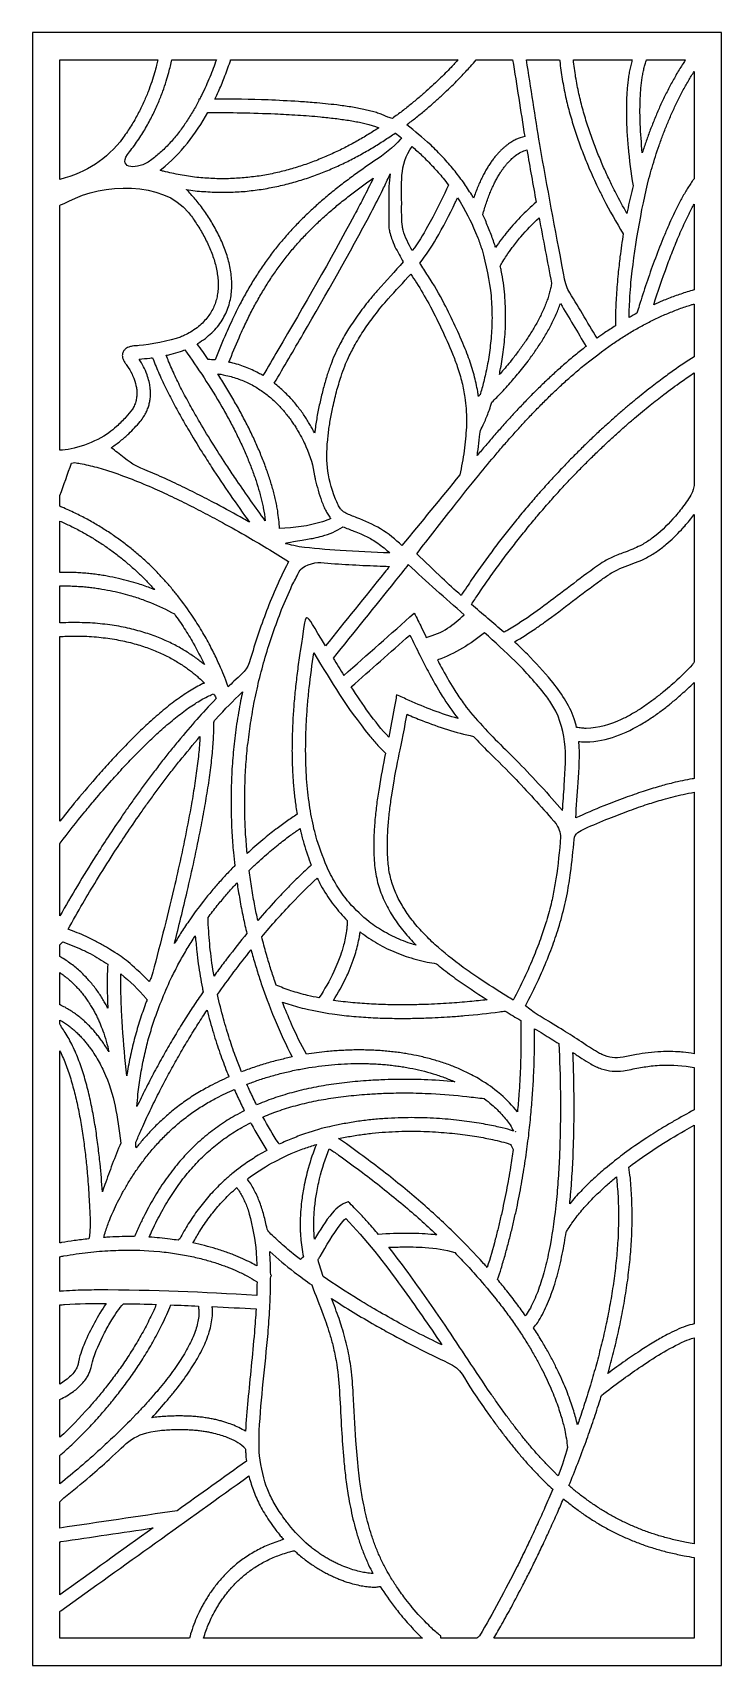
# Model space of a CAD drawing. Header units: centimetres. Extents: x -1.8 to 1.8, y -4.26 to 4.26.
import ezdxf

# ---------------------------------------------------------------- set-up
doc = ezdxf.new("R2010")
doc.units = ezdxf.units.CM
doc.header["$MEASUREMENT"] = 0
doc.layers.add('Layer 1', color=7, linetype='Continuous')

msp = doc.modelspace()

# ---------------------------------------------------------------- linework, layer by layer
at = {"layer": 'Layer 1', "color": 250}
for points, knots in [([(1.79802, -4.26054), (0.59934, -4.26054), (-0.59935, -4.26054), (-1.79803, -4.26054), (-1.79803, -4.26054), (-1.79803, -1.42018), (-1.79803, 1.42017), (-1.79803, 4.26053), (-1.79803, 4.26053), (-0.59935, 4.26053), (0.59934, 4.26053), (1.79802, 4.26053), (1.79802, 4.26053), (1.79802, 1.42017), (1.79802, -1.42018), (1.79802, -4.26054)], [0, 0, 0, 0, 0.2, 0.2, 0.2, 0.2, 0.4, 0.4, 0.4, 0.4, 0.6, 0.6, 0.6, 0.6, 1, 1, 1, 1]), ([(-1.65561, 3.49424), (-1.51025, 3.53453), (-1.41524, 3.59394), (-1.3248, 3.71319), (-1.3248, 3.71319), (-1.31765, 3.72342), (-1.31051, 3.73366), (-1.30336, 3.74389), (-1.30336, 3.74389), (-1.29675, 3.75415), (-1.29013, 3.76441), (-1.28352, 3.77467), (-1.28352, 3.77467), (-1.27743, 3.7849), (-1.27134, 3.79513), (-1.26525, 3.80536), (-1.26525, 3.80536), (-1.25965, 3.8155), (-1.25406, 3.82565), (-1.24847, 3.8358), (-1.24847, 3.8358), (-1.24336, 3.84581), (-1.23825, 3.85582), (-1.23314, 3.86583), (-1.23314, 3.86583), (-1.22849, 3.87565), (-1.22384, 3.88547), (-1.21919, 3.89528), (-1.21919, 3.89528), (-1.21499, 3.90486), (-1.21078, 3.91443), (-1.20658, 3.924), (-1.20658, 3.924), (-1.2028, 3.93328), (-1.19902, 3.94255), (-1.19524, 3.95182), (-1.19524, 3.95182), (-1.18888, 3.96925), (-1.18251, 3.98668), (-1.17615, 4.0041), (-1.17615, 4.0041), (-1.17125, 4.01967), (-1.16636, 4.03524), (-1.16146, 4.05081), (-1.16146, 4.05081), (-1.15787, 4.06408), (-1.15428, 4.07735), (-1.15069, 4.09062), (-1.15069, 4.09062), (-1.14839, 4.1002), (-1.14612, 4.10978), (-1.14402, 4.11939), (-1.14402, 4.11939), (-1.31455, 4.11939), (-1.48508, 4.11939), (-1.65561, 4.11939), (-1.65561, 4.11939), (-1.65561, 3.91101), (-1.65561, 3.70262), (-1.65561, 3.49424)], [0, 0, 0, 0, 0.0625, 0.0625, 0.0625, 0.0625, 0.125, 0.125, 0.125, 0.125, 0.1875, 0.1875, 0.1875, 0.1875, 0.25, 0.25, 0.25, 0.25, 0.3125, 0.3125, 0.3125, 0.3125, 0.375, 0.375, 0.375, 0.375, 0.4375, 0.4375, 0.4375, 0.4375, 0.5, 0.5, 0.5, 0.5, 0.5625, 0.5625, 0.5625, 0.5625, 0.625, 0.625, 0.625, 0.625, 0.6875, 0.6875, 0.6875, 0.6875, 0.75, 0.75, 0.75, 0.75, 0.8125, 0.8125, 0.8125, 0.8125, 0.875, 0.875, 0.875, 0.875, 1, 1, 1, 1]), ([(-1.19523, 3.5845), (-1.18647, 3.59079), (-1.17771, 3.59707), (-1.16895, 3.60336), (-1.16895, 3.60336), (-1.16051, 3.61017), (-1.15208, 3.61698), (-1.14364, 3.62379), (-1.14364, 3.62379), (-1.13552, 3.63107), (-1.1274, 3.63835), (-1.11929, 3.64564), (-1.11929, 3.64564), (-1.1115, 3.65334), (-1.1037, 3.66105), (-1.09591, 3.66875), (-1.09591, 3.66875), (-1.08845, 3.67682), (-1.08098, 3.68489), (-1.07352, 3.69296), (-1.07352, 3.69296), (-1.06638, 3.70134), (-1.05924, 3.70972), (-1.05211, 3.7181), (-1.05211, 3.7181), (-1.0453, 3.72673), (-1.0385, 3.73537), (-1.03169, 3.744), (-1.03169, 3.744), (-1.02522, 3.75283), (-1.01875, 3.76165), (-1.01227, 3.77048), (-1.01227, 3.77048), (-1.00613, 3.77944), (-0.99999, 3.78841), (-0.99385, 3.79737), (-0.99385, 3.79737), (-0.98805, 3.80641), (-0.98224, 3.81545), (-0.97643, 3.8245), (-0.97643, 3.8245), (-0.97096, 3.83356), (-0.96548, 3.84262), (-0.96001, 3.85168), (-0.96001, 3.85168), (-0.95486, 3.8607), (-0.94972, 3.86972), (-0.94458, 3.87875), (-0.94458, 3.87875), (-0.93972, 3.888), (-0.93486, 3.89725), (-0.93, 3.9065), (-0.93, 3.9065), (-0.93, 3.90889), (-0.93, 3.91127), (-0.93, 3.91366), (-0.93, 3.91366), (-0.92874, 3.91367), (-0.92748, 3.91368), (-0.92622, 3.9137), (-0.92622, 3.9137), (-0.92305, 3.91974), (-0.91987, 3.92578), (-0.9167, 3.93182), (-0.9167, 3.93182), (-0.90872, 3.94865), (-0.90074, 3.96548), (-0.89276, 3.98231), (-0.89276, 3.98231), (-0.88607, 3.9978), (-0.87938, 4.0133), (-0.8727, 4.02879), (-0.8727, 4.02879), (-0.86065, 4.05866), (-0.8489, 4.0888), (-0.83869, 4.11939), (-0.83869, 4.11939), (-0.91625, 4.11939), (-0.9938, 4.11939), (-1.07136, 4.11939), (-1.07136, 4.11939), (-1.07581, 4.09725), (-1.08112, 4.07537), (-1.08682, 4.05342), (-1.08682, 4.05342), (-1.09131, 4.03803), (-1.0958, 4.02265), (-1.10029, 4.00726), (-1.10029, 4.00726), (-1.10624, 3.9897), (-1.11219, 3.97215), (-1.11814, 3.95459), (-1.11814, 3.95459), (-1.12172, 3.94513), (-1.1253, 3.93567), (-1.12888, 3.92622), (-1.12888, 3.92622), (-1.13289, 3.91638), (-1.1369, 3.90654), (-1.14091, 3.8967), (-1.14091, 3.8967), (-1.14537, 3.88654), (-1.14983, 3.87638), (-1.1543, 3.86621), (-1.1543, 3.86621), (-1.15924, 3.85578), (-1.16418, 3.84534), (-1.16912, 3.83491), (-1.16912, 3.83491), (-1.17456, 3.82425), (-1.18, 3.8136), (-1.18544, 3.80295), (-1.18544, 3.80295), (-1.1914, 3.79213), (-1.19736, 3.78132), (-1.20332, 3.7705), (-1.20332, 3.7705), (-1.20982, 3.75958), (-1.21633, 3.74865), (-1.22283, 3.73773), (-1.22283, 3.73773), (-1.22991, 3.72676), (-1.23698, 3.71578), (-1.24405, 3.70481), (-1.24405, 3.70481), (-1.25172, 3.69383), (-1.25938, 3.68286), (-1.26704, 3.67189), (-1.26704, 3.67189), (-1.27532, 3.66098), (-1.2836, 3.65006), (-1.29187, 3.63915), (-1.29187, 3.63915), (-1.36177, 3.55448), (-1.26522, 3.54179), (-1.19523, 3.5845)], [0, 0, 0, 0, 0.0285714, 0.0285714, 0.0285714, 0.0285714, 0.0571429, 0.0571429, 0.0571429, 0.0571429, 0.0857143, 0.0857143, 0.0857143, 0.0857143, 0.1142857, 0.1142857, 0.1142857, 0.1142857, 0.1428571, 0.1428571, 0.1428571, 0.1428571, 0.1714286, 0.1714286, 0.1714286, 0.1714286, 0.2, 0.2, 0.2, 0.2, 0.2285714, 0.2285714, 0.2285714, 0.2285714, 0.2571429, 0.2571429, 0.2571429, 0.2571429, 0.2857143, 0.2857143, 0.2857143, 0.2857143, 0.3142857, 0.3142857, 0.3142857, 0.3142857, 0.3428571, 0.3428571, 0.3428571, 0.3428571, 0.3714286, 0.3714286, 0.3714286, 0.3714286, 0.4, 0.4, 0.4, 0.4, 0.4285714, 0.4285714, 0.4285714, 0.4285714, 0.4571429, 0.4571429, 0.4571429, 0.4571429, 0.4857143, 0.4857143, 0.4857143, 0.4857143, 0.5142857, 0.5142857, 0.5142857, 0.5142857, 0.5428571, 0.5428571, 0.5428571, 0.5428571, 0.5714286, 0.5714286, 0.5714286, 0.5714286, 0.6, 0.6, 0.6, 0.6, 0.6285714, 0.6285714, 0.6285714, 0.6285714, 0.6571429, 0.6571429, 0.6571429, 0.6571429, 0.6857143, 0.6857143, 0.6857143, 0.6857143, 0.7142857, 0.7142857, 0.7142857, 0.7142857, 0.7428571, 0.7428571, 0.7428571, 0.7428571, 0.7714286, 0.7714286, 0.7714286, 0.7714286, 0.8, 0.8, 0.8, 0.8, 0.8285714, 0.8285714, 0.8285714, 0.8285714, 0.8571429, 0.8571429, 0.8571429, 0.8571429, 0.8857143, 0.8857143, 0.8857143, 0.8857143, 0.9142857, 0.9142857, 0.9142857, 0.9142857, 0.9428571, 0.9428571, 0.9428571, 0.9428571, 1, 1, 1, 1]), ([(-0.84639, 3.91418), (-0.75389, 3.91405), (-0.66148, 3.91223), (-0.56902, 3.90905), (-0.56902, 3.90905), (-0.51578, 3.90692), (-0.46264, 3.90428), (-0.40945, 3.90106), (-0.40945, 3.90106), (-0.3824, 3.89906), (-0.35535, 3.89706), (-0.3283, 3.89507), (-0.3283, 3.89507), (-0.28887, 3.89155), (-0.2496, 3.88759), (-0.21027, 3.88306), (-0.21027, 3.88306), (-0.18576, 3.87962), (-0.16125, 3.87618), (-0.13674, 3.87275), (-0.13674, 3.87275), (-0.12523, 3.87077), (-0.11372, 3.86879), (-0.10221, 3.8668), (-0.10221, 3.8668), (-0.09128, 3.86463), (-0.08036, 3.86246), (-0.06944, 3.86029), (-0.06944, 3.86029), (-0.05916, 3.85791), (-0.04889, 3.85553), (-0.03862, 3.85315), (-0.03862, 3.85315), (-0.02906, 3.85054), (-0.0195, 3.84793), (-0.00994, 3.84532), (-0.00994, 3.84532), (-0.00113, 3.84245), (0.00768, 3.83957), (0.01648, 3.83669), (0.01648, 3.83669), (0.0245, 3.8335), (0.03252, 3.8303), (0.04054, 3.8271), (0.04054, 3.8271), (0.04595, 3.82439), (0.05136, 3.82169), (0.05677, 3.81898), (0.05677, 3.81898), (0.06463, 3.81703), (0.07249, 3.81508), (0.08036, 3.81313), (0.08036, 3.81313), (0.08914, 3.81946), (0.09792, 3.82578), (0.1067, 3.83211), (0.1067, 3.83211), (0.12327, 3.84481), (0.13985, 3.85752), (0.15642, 3.87023), (0.15642, 3.87023), (0.17197, 3.88285), (0.18752, 3.89547), (0.20306, 3.90808), (0.20306, 3.90808), (0.21755, 3.92048), (0.23203, 3.93287), (0.24651, 3.94527), (0.24651, 3.94527), (0.2599, 3.9573), (0.27329, 3.96933), (0.28668, 3.98136), (0.28668, 3.98136), (0.29893, 3.99289), (0.31119, 4.00442), (0.32345, 4.01595), (0.32345, 4.01595), (0.33455, 4.02684), (0.34564, 4.03773), (0.35674, 4.04862), (0.35674, 4.04862), (0.36664, 4.05873), (0.37654, 4.06884), (0.38644, 4.07896), (0.38644, 4.07896), (0.39895, 4.09243), (0.41145, 4.10591), (0.42395, 4.11939), (0.42395, 4.11939), (0.02795, 4.11939), (-0.36806, 4.11939), (-0.76407, 4.11939), (-0.76407, 4.11939), (-0.76517, 4.11579), (-0.76629, 4.11219), (-0.76743, 4.1086), (-0.76743, 4.1086), (-0.7768, 4.08021), (-0.78701, 4.05228), (-0.79779, 4.02438), (-0.79779, 4.02438), (-0.8074, 4.00055), (-0.81738, 3.97699), (-0.82776, 3.95347), (-0.82776, 3.95347), (-0.83397, 3.94038), (-0.84018, 3.92728), (-0.84639, 3.91418)], [0, 0, 0, 0, 0.0357143, 0.0357143, 0.0357143, 0.0357143, 0.0714286, 0.0714286, 0.0714286, 0.0714286, 0.1071429, 0.1071429, 0.1071429, 0.1071429, 0.1428571, 0.1428571, 0.1428571, 0.1428571, 0.1785714, 0.1785714, 0.1785714, 0.1785714, 0.2142857, 0.2142857, 0.2142857, 0.2142857, 0.25, 0.25, 0.25, 0.25, 0.2857143, 0.2857143, 0.2857143, 0.2857143, 0.3214286, 0.3214286, 0.3214286, 0.3214286, 0.3571429, 0.3571429, 0.3571429, 0.3571429, 0.3928571, 0.3928571, 0.3928571, 0.3928571, 0.4285714, 0.4285714, 0.4285714, 0.4285714, 0.4642857, 0.4642857, 0.4642857, 0.4642857, 0.5, 0.5, 0.5, 0.5, 0.5357143, 0.5357143, 0.5357143, 0.5357143, 0.5714286, 0.5714286, 0.5714286, 0.5714286, 0.6071429, 0.6071429, 0.6071429, 0.6071429, 0.6428571, 0.6428571, 0.6428571, 0.6428571, 0.6785714, 0.6785714, 0.6785714, 0.6785714, 0.7142857, 0.7142857, 0.7142857, 0.7142857, 0.75, 0.75, 0.75, 0.75, 0.7857143, 0.7857143, 0.7857143, 0.7857143, 0.8214286, 0.8214286, 0.8214286, 0.8214286, 0.8571429, 0.8571429, 0.8571429, 0.8571429, 0.8928571, 0.8928571, 0.8928571, 0.8928571, 0.9285714, 0.9285714, 0.9285714, 0.9285714, 1, 1, 1, 1]), ([(0.50455, 3.3971), (0.50615, 3.40181), (0.50776, 3.40652), (0.50936, 3.41124), (0.50936, 3.41124), (0.51313, 3.42125), (0.51689, 3.43127), (0.52066, 3.44129), (0.52066, 3.44129), (0.52453, 3.45064), (0.5284, 3.46), (0.53227, 3.46935), (0.53227, 3.46935), (0.53623, 3.47807), (0.5402, 3.48678), (0.54416, 3.4955), (0.54416, 3.4955), (0.5482, 3.5036), (0.55225, 3.5117), (0.55629, 3.51979), (0.55629, 3.51979), (0.56039, 3.5273), (0.5645, 3.53481), (0.56861, 3.54231), (0.56861, 3.54231), (0.57276, 3.54925), (0.57692, 3.55618), (0.58108, 3.56312), (0.58108, 3.56312), (0.58527, 3.56951), (0.58946, 3.5759), (0.59366, 3.58228), (0.59366, 3.58228), (0.59787, 3.58815), (0.60209, 3.59401), (0.6063, 3.59987), (0.6063, 3.59987), (0.61052, 3.60523), (0.61474, 3.61059), (0.61897, 3.61594), (0.61897, 3.61594), (0.62318, 3.62082), (0.62739, 3.62569), (0.6316, 3.63057), (0.6316, 3.63057), (0.63579, 3.63498), (0.63998, 3.6394), (0.64417, 3.64381), (0.64417, 3.64381), (0.64832, 3.64778), (0.65247, 3.65175), (0.65661, 3.65573), (0.65661, 3.65573), (0.6607, 3.65928), (0.66479, 3.66283), (0.66888, 3.66638), (0.66888, 3.66638), (0.6729, 3.66953), (0.67691, 3.67269), (0.68092, 3.67584), (0.68092, 3.67584), (0.68865, 3.68103), (0.69638, 3.68623), (0.7041, 3.69142), (0.7041, 3.69142), (0.7113, 3.69527), (0.7185, 3.69913), (0.72569, 3.70298), (0.72569, 3.70298), (0.74039, 3.70949), (0.75529, 3.71536), (0.77117, 3.71834), (0.77117, 3.71834), (0.75022, 3.85202), (0.72926, 3.98571), (0.70831, 4.11939), (0.70831, 4.11939), (0.64505, 4.11939), (0.5818, 4.11939), (0.51854, 4.11939), (0.51854, 4.11939), (0.50847, 4.10755), (0.49826, 4.09584), (0.48797, 4.08415), (0.48797, 4.08415), (0.47132, 4.06619), (0.45466, 4.04824), (0.43801, 4.03029), (0.43801, 4.03029), (0.42779, 4.01985), (0.41757, 4.00941), (0.40735, 3.99897), (0.40735, 3.99897), (0.39591, 3.98774), (0.38446, 3.97651), (0.37302, 3.96528), (0.37302, 3.96528), (0.36038, 3.95339), (0.34775, 3.94151), (0.33511, 3.92962), (0.33511, 3.92962), (0.32131, 3.91722), (0.30751, 3.90482), (0.29371, 3.89241), (0.29371, 3.89241), (0.27877, 3.87963), (0.26384, 3.86685), (0.2489, 3.85407), (0.2489, 3.85407), (0.23286, 3.84105), (0.21682, 3.82803), (0.20078, 3.81501), (0.20078, 3.81501), (0.18558, 3.80336), (0.17039, 3.79171), (0.15519, 3.78006), (0.15519, 3.78006), (0.20123, 3.74384), (0.23232, 3.71738), (0.28245, 3.67276), (0.28245, 3.67276), (0.30332, 3.65169), (0.32419, 3.63063), (0.34506, 3.60956), (0.34506, 3.60956), (0.36375, 3.58812), (0.38243, 3.56668), (0.40112, 3.54524), (0.40112, 3.54524), (0.41772, 3.5235), (0.43432, 3.50175), (0.45092, 3.48001), (0.45092, 3.48001), (0.46553, 3.45805), (0.48014, 3.43609), (0.49475, 3.41412), (0.49475, 3.41412), (0.49801, 3.40845), (0.50128, 3.40277), (0.50455, 3.3971)], [0, 0, 0, 0, 0.0277778, 0.0277778, 0.0277778, 0.0277778, 0.0555556, 0.0555556, 0.0555556, 0.0555556, 0.0833333, 0.0833333, 0.0833333, 0.0833333, 0.1111111, 0.1111111, 0.1111111, 0.1111111, 0.1388889, 0.1388889, 0.1388889, 0.1388889, 0.1666667, 0.1666667, 0.1666667, 0.1666667, 0.1944444, 0.1944444, 0.1944444, 0.1944444, 0.2222222, 0.2222222, 0.2222222, 0.2222222, 0.25, 0.25, 0.25, 0.25, 0.2777778, 0.2777778, 0.2777778, 0.2777778, 0.3055556, 0.3055556, 0.3055556, 0.3055556, 0.3333333, 0.3333333, 0.3333333, 0.3333333, 0.3611111, 0.3611111, 0.3611111, 0.3611111, 0.3888889, 0.3888889, 0.3888889, 0.3888889, 0.4166667, 0.4166667, 0.4166667, 0.4166667, 0.4444444, 0.4444444, 0.4444444, 0.4444444, 0.4722222, 0.4722222, 0.4722222, 0.4722222, 0.5, 0.5, 0.5, 0.5, 0.5277778, 0.5277778, 0.5277778, 0.5277778, 0.5555556, 0.5555556, 0.5555556, 0.5555556, 0.5833333, 0.5833333, 0.5833333, 0.5833333, 0.6111111, 0.6111111, 0.6111111, 0.6111111, 0.6388889, 0.6388889, 0.6388889, 0.6388889, 0.6666667, 0.6666667, 0.6666667, 0.6666667, 0.6944444, 0.6944444, 0.6944444, 0.6944444, 0.7222222, 0.7222222, 0.7222222, 0.7222222, 0.75, 0.75, 0.75, 0.75, 0.7777778, 0.7777778, 0.7777778, 0.7777778, 0.8055556, 0.8055556, 0.8055556, 0.8055556, 0.8333333, 0.8333333, 0.8333333, 0.8333333, 0.8611111, 0.8611111, 0.8611111, 0.8611111, 0.8888889, 0.8888889, 0.8888889, 0.8888889, 0.9166667, 0.9166667, 0.9166667, 0.9166667, 0.9444444, 0.9444444, 0.9444444, 0.9444444, 1, 1, 1, 1]), ([(1.24516, 2.78721), (1.24615, 2.82152), (1.24779, 2.85572), (1.24978, 2.88999), (1.24978, 2.88999), (1.25235, 2.92739), (1.25541, 2.96466), (1.25884, 3.002), (1.25884, 3.002), (1.26211, 3.03143), (1.26538, 3.06086), (1.26865, 3.0903), (1.26865, 3.0903), (1.27396, 3.13065), (1.27949, 3.1709), (1.286, 3.21109), (1.286, 3.21109), (1.24848, 3.26977), (1.21502, 3.33098), (1.18291, 3.3927), (1.18291, 3.3927), (1.1729, 3.41288), (1.16288, 3.43307), (1.15287, 3.45325), (1.15287, 3.45325), (1.13688, 3.48715), (1.12147, 3.52116), (1.10648, 3.55552), (1.10648, 3.55552), (1.0963, 3.5805), (1.08612, 3.60549), (1.07593, 3.63047), (1.07593, 3.63047), (1.07099, 3.64357), (1.06604, 3.65666), (1.06109, 3.66976), (1.06109, 3.66976), (1.05629, 3.68322), (1.05148, 3.69669), (1.04668, 3.71015), (1.04668, 3.71015), (1.04206, 3.72397), (1.03743, 3.73778), (1.03281, 3.75159), (1.03281, 3.75159), (1.0284, 3.76572), (1.02399, 3.77985), (1.01959, 3.79399), (1.01959, 3.79399), (1.01543, 3.80842), (1.01127, 3.82285), (1.00712, 3.83727), (1.00712, 3.83727), (1.00325, 3.85198), (0.99938, 3.86668), (0.99552, 3.88138), (0.99552, 3.88138), (0.99197, 3.89633), (0.98843, 3.91129), (0.98489, 3.92624), (0.98489, 3.92624), (0.98171, 3.94141), (0.97853, 3.95659), (0.97534, 3.97177), (0.97534, 3.97177), (0.97256, 3.98714), (0.96978, 4.00252), (0.967, 4.0179), (0.967, 4.0179), (0.96465, 4.03345), (0.9623, 4.049), (0.95995, 4.06456), (0.95995, 4.06456), (0.95808, 4.08026), (0.9562, 4.09597), (0.95433, 4.11167), (0.95433, 4.11167), (0.9541, 4.11425), (0.95388, 4.11682), (0.95366, 4.11939), (0.95366, 4.11939), (0.8959, 4.11939), (0.83813, 4.11939), (0.78037, 4.11939), (0.78037, 4.11939), (0.80353, 3.97164), (0.82669, 3.8239), (0.84985, 3.67615), (0.84985, 3.67615), (0.8895, 3.45218), (0.92918, 3.24005), (0.97377, 3.00551), (0.97377, 3.00551), (0.97771, 2.98481), (0.98455, 2.94027), (0.99708, 2.91936), (0.99708, 2.91936), (1.04773, 2.83483), (1.09837, 2.7503), (1.14902, 2.66576), (1.14902, 2.66576), (1.1622, 2.67513), (1.17539, 2.6845), (1.18857, 2.69387), (1.18857, 2.69387), (1.2073, 2.70623), (1.22603, 2.71859), (1.24476, 2.73094), (1.24476, 2.73094), (1.24473, 2.74971), (1.24478, 2.76843), (1.24516, 2.78721)], [0, 0, 0, 0, 0.0344828, 0.0344828, 0.0344828, 0.0344828, 0.0689655, 0.0689655, 0.0689655, 0.0689655, 0.1034483, 0.1034483, 0.1034483, 0.1034483, 0.137931, 0.137931, 0.137931, 0.137931, 0.1724138, 0.1724138, 0.1724138, 0.1724138, 0.2068966, 0.2068966, 0.2068966, 0.2068966, 0.2413793, 0.2413793, 0.2413793, 0.2413793, 0.2758621, 0.2758621, 0.2758621, 0.2758621, 0.3103448, 0.3103448, 0.3103448, 0.3103448, 0.3448276, 0.3448276, 0.3448276, 0.3448276, 0.3793103, 0.3793103, 0.3793103, 0.3793103, 0.4137931, 0.4137931, 0.4137931, 0.4137931, 0.4482759, 0.4482759, 0.4482759, 0.4482759, 0.4827586, 0.4827586, 0.4827586, 0.4827586, 0.5172414, 0.5172414, 0.5172414, 0.5172414, 0.5517241, 0.5517241, 0.5517241, 0.5517241, 0.5862069, 0.5862069, 0.5862069, 0.5862069, 0.6206897, 0.6206897, 0.6206897, 0.6206897, 0.6551724, 0.6551724, 0.6551724, 0.6551724, 0.6896552, 0.6896552, 0.6896552, 0.6896552, 0.7241379, 0.7241379, 0.7241379, 0.7241379, 0.7586207, 0.7586207, 0.7586207, 0.7586207, 0.7931034, 0.7931034, 0.7931034, 0.7931034, 0.8275862, 0.8275862, 0.8275862, 0.8275862, 0.862069, 0.862069, 0.862069, 0.862069, 0.8965517, 0.8965517, 0.8965517, 0.8965517, 0.9310345, 0.9310345, 0.9310345, 0.9310345, 1, 1, 1, 1]), ([(1.02513, 4.11939), (1.02514, 4.1192), (1.02516, 4.11901), (1.02518, 4.11882), (1.02518, 4.11882), (1.02696, 4.10386), (1.02875, 4.08889), (1.03054, 4.07392), (1.03054, 4.07392), (1.03278, 4.05907), (1.03503, 4.04421), (1.03727, 4.02935), (1.03727, 4.02935), (1.03993, 4.01462), (1.0426, 3.9999), (1.04526, 3.98517), (1.04526, 3.98517), (1.04832, 3.97061), (1.05137, 3.95604), (1.05442, 3.94148), (1.05442, 3.94148), (1.05783, 3.9271), (1.06123, 3.91273), (1.06464, 3.89835), (1.06464, 3.89835), (1.06837, 3.88419), (1.07209, 3.87002), (1.07582, 3.85586), (1.07582, 3.85586), (1.07983, 3.84194), (1.08384, 3.82801), (1.08785, 3.81409), (1.08785, 3.81409), (1.09211, 3.80043), (1.09637, 3.78678), (1.10063, 3.77312), (1.10063, 3.77312), (1.1051, 3.75976), (1.10957, 3.74639), (1.11405, 3.73303), (1.11405, 3.73303), (1.1187, 3.71998), (1.12335, 3.70694), (1.12801, 3.69389), (1.12801, 3.69389), (1.13771, 3.66886), (1.14742, 3.64383), (1.15713, 3.6188), (1.15713, 3.6188), (1.16713, 3.59536), (1.17713, 3.57192), (1.18713, 3.54849), (1.18713, 3.54849), (1.19714, 3.52684), (1.20716, 3.5052), (1.21717, 3.48356), (1.21717, 3.48356), (1.22692, 3.46392), (1.23666, 3.44428), (1.24641, 3.42465), (1.24641, 3.42465), (1.26525, 3.38842), (1.2845, 3.35251), (1.30493, 3.31713), (1.30493, 3.31713), (1.3069, 3.32712), (1.30886, 3.33711), (1.31083, 3.3471), (1.31083, 3.3471), (1.31485, 3.36575), (1.31887, 3.3844), (1.32289, 3.40305), (1.32289, 3.40305), (1.32749, 3.4225), (1.33209, 3.44195), (1.33668, 3.46141), (1.33668, 3.46141), (1.32558, 3.52873), (1.31734, 3.59628), (1.31089, 3.66419), (1.31089, 3.66419), (1.30845, 3.69317), (1.30637, 3.7221), (1.30462, 3.75114), (1.30462, 3.75114), (1.30383, 3.77143), (1.30304, 3.79171), (1.30225, 3.812), (1.30225, 3.812), (1.30212, 3.83262), (1.30199, 3.85324), (1.30186, 3.87386), (1.30186, 3.87386), (1.30255, 3.89444), (1.30323, 3.91503), (1.30392, 3.93561), (1.30392, 3.93561), (1.30462, 3.94578), (1.30532, 3.95595), (1.30602, 3.96611), (1.30602, 3.96611), (1.30698, 3.97614), (1.30795, 3.98616), (1.30891, 3.99618), (1.30891, 3.99618), (1.31017, 4.00602), (1.31142, 4.01586), (1.31267, 4.0257), (1.31267, 4.0257), (1.31424, 4.03531), (1.31581, 4.04492), (1.31737, 4.05453), (1.31737, 4.05453), (1.31928, 4.06387), (1.32118, 4.07321), (1.32309, 4.08255), (1.32309, 4.08255), (1.32536, 4.09158), (1.32763, 4.10062), (1.3299, 4.10965), (1.3299, 4.10965), (1.3309, 4.1129), (1.3319, 4.11615), (1.3329, 4.11939), (1.3329, 4.11939), (1.23031, 4.11939), (1.12772, 4.11939), (1.02513, 4.11939)], [0, 0, 0, 0, 0.030303, 0.030303, 0.030303, 0.030303, 0.0606061, 0.0606061, 0.0606061, 0.0606061, 0.0909091, 0.0909091, 0.0909091, 0.0909091, 0.1212121, 0.1212121, 0.1212121, 0.1212121, 0.1515152, 0.1515152, 0.1515152, 0.1515152, 0.1818182, 0.1818182, 0.1818182, 0.1818182, 0.2121212, 0.2121212, 0.2121212, 0.2121212, 0.2424242, 0.2424242, 0.2424242, 0.2424242, 0.2727273, 0.2727273, 0.2727273, 0.2727273, 0.3030303, 0.3030303, 0.3030303, 0.3030303, 0.3333333, 0.3333333, 0.3333333, 0.3333333, 0.3636364, 0.3636364, 0.3636364, 0.3636364, 0.3939394, 0.3939394, 0.3939394, 0.3939394, 0.4242424, 0.4242424, 0.4242424, 0.4242424, 0.4545455, 0.4545455, 0.4545455, 0.4545455, 0.4848485, 0.4848485, 0.4848485, 0.4848485, 0.5151515, 0.5151515, 0.5151515, 0.5151515, 0.5454545, 0.5454545, 0.5454545, 0.5454545, 0.5757576, 0.5757576, 0.5757576, 0.5757576, 0.6060606, 0.6060606, 0.6060606, 0.6060606, 0.6363636, 0.6363636, 0.6363636, 0.6363636, 0.6666667, 0.6666667, 0.6666667, 0.6666667, 0.6969697, 0.6969697, 0.6969697, 0.6969697, 0.7272727, 0.7272727, 0.7272727, 0.7272727, 0.7575758, 0.7575758, 0.7575758, 0.7575758, 0.7878788, 0.7878788, 0.7878788, 0.7878788, 0.8181818, 0.8181818, 0.8181818, 0.8181818, 0.8484848, 0.8484848, 0.8484848, 0.8484848, 0.8787879, 0.8787879, 0.8787879, 0.8787879, 0.9090909, 0.9090909, 0.9090909, 0.9090909, 0.9393939, 0.9393939, 0.9393939, 0.9393939, 1, 1, 1, 1]), ([(1.40777, 4.11939), (1.40698, 4.1173), (1.4062, 4.1152), (1.40541, 4.11311), (1.40541, 4.11311), (1.40313, 4.10567), (1.40084, 4.09824), (1.39855, 4.09081), (1.39855, 4.09081), (1.39656, 4.08288), (1.39456, 4.07495), (1.39257, 4.06702), (1.39257, 4.06702), (1.39086, 4.05865), (1.38915, 4.05028), (1.38745, 4.04191), (1.38745, 4.04191), (1.38602, 4.03315), (1.38459, 4.0244), (1.38317, 4.01565), (1.38317, 4.01565), (1.38201, 4.00657), (1.38085, 3.99749), (1.3797, 3.98841), (1.3797, 3.98841), (1.3788, 3.97906), (1.3779, 3.96971), (1.377, 3.96036), (1.377, 3.96036), (1.37591, 3.94107), (1.37482, 3.92178), (1.37373, 3.90249), (1.37373, 3.90249), (1.37348, 3.88276), (1.37324, 3.86304), (1.37299, 3.84332), (1.37299, 3.84332), (1.37345, 3.82358), (1.37391, 3.80384), (1.37438, 3.7841), (1.37438, 3.7841), (1.3767, 3.73396), (1.38013, 3.68404), (1.38537, 3.63411), (1.38537, 3.63411), (1.3921, 3.65432), (1.39883, 3.67454), (1.40556, 3.69475), (1.40556, 3.69475), (1.41275, 3.71453), (1.41993, 3.73431), (1.42712, 3.75409), (1.42712, 3.75409), (1.43492, 3.77383), (1.44272, 3.79357), (1.45053, 3.8133), (1.45053, 3.8133), (1.45898, 3.83293), (1.46743, 3.85256), (1.47588, 3.87218), (1.47588, 3.87218), (1.48501, 3.89163), (1.49413, 3.91108), (1.50326, 3.93053), (1.50326, 3.93053), (1.51308, 3.94974), (1.52291, 3.96894), (1.53274, 3.98815), (1.53274, 3.98815), (1.54329, 4.00704), (1.55385, 4.02594), (1.5644, 4.04483), (1.5644, 4.04483), (1.57571, 4.06335), (1.58703, 4.08186), (1.59834, 4.10038), (1.59834, 4.10038), (1.60258, 4.10672), (1.60683, 4.11305), (1.61107, 4.11939), (1.61107, 4.11939), (1.54331, 4.11939), (1.47554, 4.11939), (1.40777, 4.11939)], [0, 0, 0, 0, 0.0454545, 0.0454545, 0.0454545, 0.0454545, 0.0909091, 0.0909091, 0.0909091, 0.0909091, 0.1363636, 0.1363636, 0.1363636, 0.1363636, 0.1818182, 0.1818182, 0.1818182, 0.1818182, 0.2272727, 0.2272727, 0.2272727, 0.2272727, 0.2727273, 0.2727273, 0.2727273, 0.2727273, 0.3181818, 0.3181818, 0.3181818, 0.3181818, 0.3636364, 0.3636364, 0.3636364, 0.3636364, 0.4090909, 0.4090909, 0.4090909, 0.4090909, 0.4545455, 0.4545455, 0.4545455, 0.4545455, 0.5, 0.5, 0.5, 0.5, 0.5454545, 0.5454545, 0.5454545, 0.5454545, 0.5909091, 0.5909091, 0.5909091, 0.5909091, 0.6363636, 0.6363636, 0.6363636, 0.6363636, 0.6818182, 0.6818182, 0.6818182, 0.6818182, 0.7272727, 0.7272727, 0.7272727, 0.7272727, 0.7727273, 0.7727273, 0.7727273, 0.7727273, 0.8181818, 0.8181818, 0.8181818, 0.8181818, 0.8636364, 0.8636364, 0.8636364, 0.8636364, 0.9090909, 0.9090909, 0.9090909, 0.9090909, 1, 1, 1, 1]), ([(1.6556, 4.05785), (1.64574, 4.04172), (1.63589, 4.02558), (1.62603, 4.00945), (1.62603, 4.00945), (1.61591, 3.99133), (1.60578, 3.97321), (1.59566, 3.95509), (1.59566, 3.95509), (1.58621, 3.93662), (1.57677, 3.91816), (1.56732, 3.89969), (1.56732, 3.89969), (1.55852, 3.88094), (1.54973, 3.8622), (1.54093, 3.84345), (1.54093, 3.84345), (1.53277, 3.82449), (1.52461, 3.80553), (1.51644, 3.78657), (1.51644, 3.78657), (1.50889, 3.76747), (1.50133, 3.74837), (1.49378, 3.72926), (1.49378, 3.72926), (1.48681, 3.71008), (1.47985, 3.6909), (1.47288, 3.67172), (1.47288, 3.67172), (1.46647, 3.65253), (1.46007, 3.63334), (1.45367, 3.61415), (1.45367, 3.61415), (1.44781, 3.59501), (1.44195, 3.57588), (1.43608, 3.55675), (1.43608, 3.55675), (1.43074, 3.53774), (1.4254, 3.51874), (1.42005, 3.49973), (1.42005, 3.49973), (1.38059, 3.34659), (1.34032, 3.1106), (1.32609, 2.95575), (1.32609, 2.95575), (1.32434, 2.93235), (1.3226, 2.90896), (1.32085, 2.88556), (1.32085, 2.88556), (1.31869, 2.84836), (1.31674, 2.81113), (1.3161, 2.77386), (1.3161, 2.77386), (1.32991, 2.78153), (1.34373, 2.7892), (1.35754, 2.79687), (1.35754, 2.79687), (1.36146, 2.81018), (1.3654, 2.82348), (1.36944, 2.83676), (1.36944, 2.83676), (1.3935, 2.91481), (1.4198, 2.99202), (1.44781, 3.06878), (1.44781, 3.06878), (1.46238, 3.10782), (1.47741, 3.14659), (1.493, 3.18525), (1.493, 3.18525), (1.50136, 3.20506), (1.50972, 3.22488), (1.51808, 3.2447), (1.51808, 3.2447), (1.53109, 3.27402), (1.54444, 3.30305), (1.55831, 3.33199), (1.55831, 3.33199), (1.56774, 3.35039), (1.57718, 3.3688), (1.58662, 3.3872), (1.58662, 3.3872), (1.59147, 3.39596), (1.59632, 3.40472), (1.60117, 3.41348), (1.60117, 3.41348), (1.60611, 3.42188), (1.61104, 3.43028), (1.61598, 3.43868), (1.61598, 3.43868), (1.621, 3.44668), (1.62602, 3.45468), (1.63104, 3.46267), (1.63104, 3.46267), (1.63615, 3.47022), (1.64125, 3.47777), (1.64636, 3.48532), (1.64636, 3.48532), (1.64944, 3.4895), (1.65252, 3.49368), (1.6556, 3.49786), (1.6556, 3.49786), (1.6556, 3.68452), (1.6556, 3.87119), (1.6556, 4.05785)], [0, 0, 0, 0, 0.037037, 0.037037, 0.037037, 0.037037, 0.0740741, 0.0740741, 0.0740741, 0.0740741, 0.1111111, 0.1111111, 0.1111111, 0.1111111, 0.1481481, 0.1481481, 0.1481481, 0.1481481, 0.1851852, 0.1851852, 0.1851852, 0.1851852, 0.2222222, 0.2222222, 0.2222222, 0.2222222, 0.2592593, 0.2592593, 0.2592593, 0.2592593, 0.2962963, 0.2962963, 0.2962963, 0.2962963, 0.3333333, 0.3333333, 0.3333333, 0.3333333, 0.3703704, 0.3703704, 0.3703704, 0.3703704, 0.4074074, 0.4074074, 0.4074074, 0.4074074, 0.4444444, 0.4444444, 0.4444444, 0.4444444, 0.4814815, 0.4814815, 0.4814815, 0.4814815, 0.5185185, 0.5185185, 0.5185185, 0.5185185, 0.5555556, 0.5555556, 0.5555556, 0.5555556, 0.5925926, 0.5925926, 0.5925926, 0.5925926, 0.6296296, 0.6296296, 0.6296296, 0.6296296, 0.6666667, 0.6666667, 0.6666667, 0.6666667, 0.7037037, 0.7037037, 0.7037037, 0.7037037, 0.7407407, 0.7407407, 0.7407407, 0.7407407, 0.7777778, 0.7777778, 0.7777778, 0.7777778, 0.8148148, 0.8148148, 0.8148148, 0.8148148, 0.8518519, 0.8518519, 0.8518519, 0.8518519, 0.8888889, 0.8888889, 0.8888889, 0.8888889, 0.9259259, 0.9259259, 0.9259259, 0.9259259, 1, 1, 1, 1]), ([(0.00877, 3.76371), (0.00319, 3.76593), (-0.00239, 3.76816), (-0.00797, 3.77038), (-0.00797, 3.77038), (-0.0155, 3.77284), (-0.02302, 3.77529), (-0.03055, 3.77775), (-0.03055, 3.77775), (-0.03909, 3.78008), (-0.04764, 3.78242), (-0.05619, 3.78475), (-0.05619, 3.78475), (-0.06564, 3.78694), (-0.07509, 3.78913), (-0.08455, 3.79132), (-0.08455, 3.79132), (-0.0948, 3.79336), (-0.10505, 3.7954), (-0.1153, 3.79743), (-0.1153, 3.79743), (-0.12625, 3.79932), (-0.13721, 3.8012), (-0.14816, 3.80309), (-0.14816, 3.80309), (-0.17179, 3.8064), (-0.19541, 3.80972), (-0.21904, 3.81303), (-0.21904, 3.81303), (-0.24438, 3.81577), (-0.26971, 3.81851), (-0.29504, 3.82125), (-0.29504, 3.82125), (-0.33472, 3.82478), (-0.37436, 3.82789), (-0.4141, 3.83064), (-0.4141, 3.83064), (-0.45379, 3.83305), (-0.49345, 3.83516), (-0.53317, 3.83699), (-0.53317, 3.83699), (-0.64965, 3.84166), (-0.76629, 3.84435), (-0.88287, 3.84353), (-0.88287, 3.84353), (-0.94664, 3.73165), (-1.02411, 3.62925), (-1.12555, 3.54737), (-1.12555, 3.54737), (-1.12794, 3.54566), (-1.13033, 3.54394), (-1.13272, 3.54223), (-1.13272, 3.54223), (-1.12673, 3.54046), (-1.12073, 3.5387), (-1.11474, 3.53693), (-1.11474, 3.53693), (-1.08559, 3.53053), (-1.05643, 3.52413), (-1.02728, 3.51773), (-1.02728, 3.51773), (-0.99866, 3.51352), (-0.97004, 3.50931), (-0.94142, 3.5051), (-0.94142, 3.5051), (-0.91334, 3.50295), (-0.88527, 3.50079), (-0.85719, 3.49864), (-0.85719, 3.49864), (-0.82969, 3.4984), (-0.80218, 3.49816), (-0.77467, 3.49793), (-0.77467, 3.49793), (-0.74775, 3.49947), (-0.72084, 3.50102), (-0.69392, 3.50257), (-0.69392, 3.50257), (-0.66761, 3.50577), (-0.6413, 3.50897), (-0.615, 3.51218), (-0.615, 3.51218), (-0.58933, 3.5169), (-0.56366, 3.52162), (-0.53799, 3.52635), (-0.53799, 3.52635), (-0.51298, 3.53246), (-0.48798, 3.53858), (-0.46297, 3.54469), (-0.46297, 3.54469), (-0.43866, 3.55207), (-0.41435, 3.55944), (-0.39004, 3.56682), (-0.39004, 3.56682), (-0.36645, 3.57532), (-0.34287, 3.58383), (-0.31928, 3.59233), (-0.31928, 3.59233), (-0.29645, 3.60183), (-0.27363, 3.61133), (-0.2508, 3.62084), (-0.2508, 3.62084), (-0.22876, 3.6312), (-0.20672, 3.64157), (-0.18469, 3.65193), (-0.18469, 3.65193), (-0.16348, 3.66302), (-0.14226, 3.67412), (-0.12105, 3.68521), (-0.12105, 3.68521), (-0.1007, 3.6969), (-0.08035, 3.70859), (-0.05999, 3.72028), (-0.05999, 3.72028), (-0.04053, 3.73243), (-0.02107, 3.74457), (-0.00161, 3.75672), (-0.00161, 3.75672), (0.00185, 3.75905), (0.00531, 3.76138), (0.00877, 3.76371)], [0, 0, 0, 0, 0.0322581, 0.0322581, 0.0322581, 0.0322581, 0.0645161, 0.0645161, 0.0645161, 0.0645161, 0.0967742, 0.0967742, 0.0967742, 0.0967742, 0.1290323, 0.1290323, 0.1290323, 0.1290323, 0.1612903, 0.1612903, 0.1612903, 0.1612903, 0.1935484, 0.1935484, 0.1935484, 0.1935484, 0.2258065, 0.2258065, 0.2258065, 0.2258065, 0.2580645, 0.2580645, 0.2580645, 0.2580645, 0.2903226, 0.2903226, 0.2903226, 0.2903226, 0.3225806, 0.3225806, 0.3225806, 0.3225806, 0.3548387, 0.3548387, 0.3548387, 0.3548387, 0.3870968, 0.3870968, 0.3870968, 0.3870968, 0.4193548, 0.4193548, 0.4193548, 0.4193548, 0.4516129, 0.4516129, 0.4516129, 0.4516129, 0.483871, 0.483871, 0.483871, 0.483871, 0.516129, 0.516129, 0.516129, 0.516129, 0.5483871, 0.5483871, 0.5483871, 0.5483871, 0.5806452, 0.5806452, 0.5806452, 0.5806452, 0.6129032, 0.6129032, 0.6129032, 0.6129032, 0.6451613, 0.6451613, 0.6451613, 0.6451613, 0.6774194, 0.6774194, 0.6774194, 0.6774194, 0.7096774, 0.7096774, 0.7096774, 0.7096774, 0.7419355, 0.7419355, 0.7419355, 0.7419355, 0.7741935, 0.7741935, 0.7741935, 0.7741935, 0.8064516, 0.8064516, 0.8064516, 0.8064516, 0.8387097, 0.8387097, 0.8387097, 0.8387097, 0.8709677, 0.8709677, 0.8709677, 0.8709677, 0.9032258, 0.9032258, 0.9032258, 0.9032258, 0.9354839, 0.9354839, 0.9354839, 0.9354839, 1, 1, 1, 1]), ([(-0.93847, 2.63625), (-0.91916, 2.60934), (-0.90012, 2.5823), (-0.88131, 2.55502), (-0.88131, 2.55502), (-0.86958, 2.55423), (-0.85784, 2.55344), (-0.84611, 2.55266), (-0.84611, 2.55266), (-0.84559, 2.55259), (-0.84506, 2.55252), (-0.84454, 2.55245), (-0.84454, 2.55245), (-0.8266, 2.59921), (-0.80776, 2.6456), (-0.78784, 2.69157), (-0.78784, 2.69157), (-0.781, 2.70729), (-0.77392, 2.7229), (-0.76691, 2.73855), (-0.76691, 2.73855), (-0.75005, 2.77459), (-0.73269, 2.81014), (-0.71458, 2.84558), (-0.71458, 2.84558), (-0.70852, 2.8569), (-0.70247, 2.86822), (-0.69642, 2.87955), (-0.69642, 2.87955), (-0.69024, 2.89061), (-0.68406, 2.90166), (-0.67788, 2.91272), (-0.67788, 2.91272), (-0.67156, 2.92352), (-0.66525, 2.93432), (-0.65894, 2.94512), (-0.65894, 2.94512), (-0.65249, 2.95567), (-0.64603, 2.96622), (-0.63958, 2.97677), (-0.63958, 2.97677), (-0.63299, 2.98708), (-0.6264, 2.9974), (-0.6198, 3.00771), (-0.6198, 3.00771), (-0.61306, 3.01779), (-0.60632, 3.02788), (-0.59957, 3.03796), (-0.59957, 3.03796), (-0.59268, 3.04783), (-0.58578, 3.05769), (-0.57889, 3.06756), (-0.57889, 3.06756), (-0.57184, 3.07722), (-0.56479, 3.08687), (-0.55773, 3.09653), (-0.55773, 3.09653), (-0.55052, 3.10599), (-0.5433, 3.11545), (-0.53609, 3.1249), (-0.53609, 3.1249), (-0.52871, 3.13417), (-0.52133, 3.14344), (-0.51394, 3.15271), (-0.51394, 3.15271), (-0.50639, 3.1618), (-0.49884, 3.17088), (-0.49129, 3.17997), (-0.49129, 3.17997), (-0.48356, 3.18889), (-0.47583, 3.19781), (-0.4681, 3.20673), (-0.4681, 3.20673), (-0.46019, 3.21548), (-0.45228, 3.22424), (-0.44437, 3.233), (-0.44437, 3.233), (-0.428, 3.25007), (-0.41162, 3.26715), (-0.39525, 3.28422), (-0.39525, 3.28422), (-0.3781, 3.30078), (-0.36095, 3.31733), (-0.3438, 3.33389), (-0.3438, 3.33389), (-0.32584, 3.35), (-0.30788, 3.36612), (-0.28992, 3.38224), (-0.28992, 3.38224), (-0.27112, 3.398), (-0.25231, 3.41376), (-0.23351, 3.42953), (-0.23351, 3.42953), (-0.21382, 3.44502), (-0.19414, 3.46051), (-0.17445, 3.47601), (-0.17445, 3.47601), (-0.15384, 3.49132), (-0.13324, 3.50663), (-0.11263, 3.52194), (-0.11263, 3.52194), (-0.07885, 3.54606), (-0.0449, 3.56981), (-0.01049, 3.59305), (-0.01049, 3.59305), (0.03011, 3.62062), (0.08886, 3.66438), (0.12149, 3.7031), (0.12149, 3.7031), (0.12368, 3.70578), (0.12598, 3.70857), (0.12776, 3.71154), (0.12776, 3.71154), (0.11713, 3.7199), (0.1065, 3.72827), (0.09587, 3.73663), (0.09587, 3.73663), (0.09575, 3.73669), (0.09563, 3.73675), (0.09551, 3.73681), (0.09551, 3.73681), (0.09532, 3.73667), (0.09513, 3.73653), (0.09493, 3.73639), (0.09493, 3.73639), (0.07575, 3.72348), (0.05656, 3.71057), (0.03738, 3.69766), (0.03738, 3.69766), (0.0172, 3.68506), (-0.00298, 3.67247), (-0.02315, 3.65987), (-0.02315, 3.65987), (-0.04429, 3.64773), (-0.06543, 3.63559), (-0.08657, 3.62345), (-0.08657, 3.62345), (-0.10864, 3.61191), (-0.13072, 3.60036), (-0.15279, 3.58882), (-0.15279, 3.58882), (-0.17577, 3.57801), (-0.19875, 3.5672), (-0.22173, 3.5564), (-0.22173, 3.5564), (-0.24559, 3.54647), (-0.26945, 3.53654), (-0.29331, 3.52661), (-0.29331, 3.52661), (-0.31801, 3.5177), (-0.34272, 3.50879), (-0.36743, 3.49988), (-0.36743, 3.49988), (-0.39295, 3.49213), (-0.41848, 3.48439), (-0.444, 3.47665), (-0.444, 3.47665), (-0.47032, 3.47021), (-0.49663, 3.46378), (-0.52294, 3.45734), (-0.52294, 3.45734), (-0.55001, 3.45236), (-0.57708, 3.44738), (-0.60415, 3.4424), (-0.60415, 3.4424), (-0.63193, 3.43902), (-0.65972, 3.43563), (-0.68751, 3.43225), (-0.68751, 3.43225), (-0.71598, 3.43062), (-0.74445, 3.42898), (-0.77292, 3.42734), (-0.77292, 3.42734), (-0.80203, 3.42759), (-0.83114, 3.42784), (-0.86026, 3.42809), (-0.86026, 3.42809), (-0.88997, 3.43037), (-0.91969, 3.43265), (-0.9494, 3.43493), (-0.9494, 3.43493), (-0.96457, 3.43716), (-0.97973, 3.43939), (-0.9949, 3.44162), (-0.9949, 3.44162), (-0.99448, 3.44123), (-0.99407, 3.44083), (-0.99366, 3.44043), (-0.99366, 3.44043), (-0.98637, 3.43276), (-0.97909, 3.42509), (-0.9718, 3.41742), (-0.9718, 3.41742), (-0.96447, 3.40904), (-0.95713, 3.40067), (-0.9498, 3.39229), (-0.9498, 3.39229), (-0.94248, 3.38326), (-0.93517, 3.37423), (-0.92785, 3.3652), (-0.92785, 3.3652), (-0.92063, 3.35557), (-0.91342, 3.34594), (-0.9062, 3.33631), (-0.9062, 3.33631), (-0.89915, 3.32613), (-0.89211, 3.31595), (-0.88506, 3.30577), (-0.88506, 3.30577), (-0.87827, 3.2951), (-0.87148, 3.28443), (-0.86469, 3.27375), (-0.86469, 3.27375), (-0.85824, 3.26264), (-0.85179, 3.25153), (-0.84533, 3.24042), (-0.84533, 3.24042), (-0.83929, 3.22892), (-0.83326, 3.21742), (-0.82722, 3.20592), (-0.82722, 3.20592), (-0.82169, 3.19408), (-0.81615, 3.18224), (-0.81062, 3.17041), (-0.81062, 3.17041), (-0.80567, 3.15829), (-0.80072, 3.14617), (-0.79578, 3.13404), (-0.79578, 3.13404), (-0.79151, 3.12169), (-0.78724, 3.10933), (-0.78297, 3.09698), (-0.78297, 3.09698), (-0.77947, 3.08443), (-0.77596, 3.07189), (-0.77246, 3.05935), (-0.77246, 3.05935), (-0.76982, 3.04667), (-0.76719, 3.034), (-0.76455, 3.02132), (-0.76455, 3.02132), (-0.76288, 3.00855), (-0.7612, 2.99579), (-0.75953, 2.98303), (-0.75953, 2.98303), (-0.75893, 2.97023), (-0.75832, 2.95744), (-0.75772, 2.94464), (-0.75772, 2.94464), (-0.7583, 2.93188), (-0.75888, 2.91912), (-0.75946, 2.90636), (-0.75946, 2.90636), (-0.76134, 2.8937), (-0.76321, 2.88105), (-0.76509, 2.86839), (-0.76509, 2.86839), (-0.76837, 2.85594), (-0.77166, 2.84348), (-0.77494, 2.83102), (-0.77494, 2.83102), (-0.77974, 2.81887), (-0.78453, 2.80671), (-0.78933, 2.79456), (-0.78933, 2.79456), (-0.79572, 2.78283), (-0.8021, 2.77109), (-0.80849, 2.75936), (-0.80849, 2.75936), (-0.81654, 2.74817), (-0.82458, 2.73698), (-0.83262, 2.72578), (-0.83262, 2.72578), (-0.84236, 2.71524), (-0.8521, 2.70469), (-0.86184, 2.69415), (-0.86184, 2.69415), (-0.87331, 2.68434), (-0.88478, 2.67453), (-0.89625, 2.66472), (-0.89625, 2.66472), (-0.90929, 2.65583), (-0.92234, 2.64695), (-0.93538, 2.63807), (-0.93538, 2.63807), (-0.93641, 2.63746), (-0.93744, 2.63685), (-0.93847, 2.63625)], [0, 0, 0, 0, 0.0136986, 0.0136986, 0.0136986, 0.0136986, 0.0273973, 0.0273973, 0.0273973, 0.0273973, 0.0410959, 0.0410959, 0.0410959, 0.0410959, 0.0547945, 0.0547945, 0.0547945, 0.0547945, 0.0684932, 0.0684932, 0.0684932, 0.0684932, 0.0821918, 0.0821918, 0.0821918, 0.0821918, 0.0958904, 0.0958904, 0.0958904, 0.0958904, 0.109589, 0.109589, 0.109589, 0.109589, 0.1232877, 0.1232877, 0.1232877, 0.1232877, 0.1369863, 0.1369863, 0.1369863, 0.1369863, 0.1506849, 0.1506849, 0.1506849, 0.1506849, 0.1643836, 0.1643836, 0.1643836, 0.1643836, 0.1780822, 0.1780822, 0.1780822, 0.1780822, 0.1917808, 0.1917808, 0.1917808, 0.1917808, 0.2054795, 0.2054795, 0.2054795, 0.2054795, 0.2191781, 0.2191781, 0.2191781, 0.2191781, 0.2328767, 0.2328767, 0.2328767, 0.2328767, 0.2465753, 0.2465753, 0.2465753, 0.2465753, 0.260274, 0.260274, 0.260274, 0.260274, 0.2739726, 0.2739726, 0.2739726, 0.2739726, 0.2876712, 0.2876712, 0.2876712, 0.2876712, 0.3013699, 0.3013699, 0.3013699, 0.3013699, 0.3150685, 0.3150685, 0.3150685, 0.3150685, 0.3287671, 0.3287671, 0.3287671, 0.3287671, 0.3424658, 0.3424658, 0.3424658, 0.3424658, 0.3561644, 0.3561644, 0.3561644, 0.3561644, 0.369863, 0.369863, 0.369863, 0.369863, 0.3835616, 0.3835616, 0.3835616, 0.3835616, 0.3972603, 0.3972603, 0.3972603, 0.3972603, 0.4109589, 0.4109589, 0.4109589, 0.4109589, 0.4246575, 0.4246575, 0.4246575, 0.4246575, 0.4383562, 0.4383562, 0.4383562, 0.4383562, 0.4520548, 0.4520548, 0.4520548, 0.4520548, 0.4657534, 0.4657534, 0.4657534, 0.4657534, 0.4794521, 0.4794521, 0.4794521, 0.4794521, 0.4931507, 0.4931507, 0.4931507, 0.4931507, 0.5068493, 0.5068493, 0.5068493, 0.5068493, 0.5205479, 0.5205479, 0.5205479, 0.5205479, 0.5342466, 0.5342466, 0.5342466, 0.5342466, 0.5479452, 0.5479452, 0.5479452, 0.5479452, 0.5616438, 0.5616438, 0.5616438, 0.5616438, 0.5753425, 0.5753425, 0.5753425, 0.5753425, 0.5890411, 0.5890411, 0.5890411, 0.5890411, 0.6027397, 0.6027397, 0.6027397, 0.6027397, 0.6164384, 0.6164384, 0.6164384, 0.6164384, 0.630137, 0.630137, 0.630137, 0.630137, 0.6438356, 0.6438356, 0.6438356, 0.6438356, 0.6575342, 0.6575342, 0.6575342, 0.6575342, 0.6712329, 0.6712329, 0.6712329, 0.6712329, 0.6849315, 0.6849315, 0.6849315, 0.6849315, 0.6986301, 0.6986301, 0.6986301, 0.6986301, 0.7123288, 0.7123288, 0.7123288, 0.7123288, 0.7260274, 0.7260274, 0.7260274, 0.7260274, 0.739726, 0.739726, 0.739726, 0.739726, 0.7534247, 0.7534247, 0.7534247, 0.7534247, 0.7671233, 0.7671233, 0.7671233, 0.7671233, 0.7808219, 0.7808219, 0.7808219, 0.7808219, 0.7945205, 0.7945205, 0.7945205, 0.7945205, 0.8082192, 0.8082192, 0.8082192, 0.8082192, 0.8219178, 0.8219178, 0.8219178, 0.8219178, 0.8356164, 0.8356164, 0.8356164, 0.8356164, 0.8493151, 0.8493151, 0.8493151, 0.8493151, 0.8630137, 0.8630137, 0.8630137, 0.8630137, 0.8767123, 0.8767123, 0.8767123, 0.8767123, 0.890411, 0.890411, 0.890411, 0.890411, 0.9041096, 0.9041096, 0.9041096, 0.9041096, 0.9178082, 0.9178082, 0.9178082, 0.9178082, 0.9315068, 0.9315068, 0.9315068, 0.9315068, 0.9452055, 0.9452055, 0.9452055, 0.9452055, 0.9589041, 0.9589041, 0.9589041, 0.9589041, 0.9726027, 0.9726027, 0.9726027, 0.9726027, 1, 1, 1, 1]), ([(0.12871, 3.34786), (0.12847, 3.31473), (0.12876, 3.28113), (0.13287, 3.2482), (0.13287, 3.2482), (0.1339, 3.24204), (0.13515, 3.23607), (0.13663, 3.23), (0.13663, 3.23), (0.14702, 3.19242), (0.16489, 3.15702), (0.18425, 3.12326), (0.18425, 3.12326), (0.21389, 3.16328), (0.24, 3.20536), (0.26433, 3.24872), (0.26433, 3.24872), (0.27346, 3.26511), (0.28242, 3.28157), (0.29124, 3.29812), (0.29124, 3.29812), (0.32022, 3.35293), (0.34735, 3.40858), (0.373, 3.465), (0.373, 3.465), (0.37301, 3.46503), (0.37302, 3.46506), (0.37303, 3.46508), (0.37303, 3.46508), (0.36393, 3.477), (0.35483, 3.48892), (0.34573, 3.50084), (0.34573, 3.50084), (0.32804, 3.52114), (0.31035, 3.54143), (0.29266, 3.56173), (0.29266, 3.56173), (0.27284, 3.58173), (0.25302, 3.60174), (0.2332, 3.62174), (0.2332, 3.62174), (0.21644, 3.63666), (0.19968, 3.65158), (0.18293, 3.66649), (0.18293, 3.66649), (0.11336, 3.57028), (0.13058, 3.46885), (0.12871, 3.34786)], [0, 0, 0, 0, 0.0769231, 0.0769231, 0.0769231, 0.0769231, 0.1538462, 0.1538462, 0.1538462, 0.1538462, 0.2307692, 0.2307692, 0.2307692, 0.2307692, 0.3076923, 0.3076923, 0.3076923, 0.3076923, 0.3846154, 0.3846154, 0.3846154, 0.3846154, 0.4615385, 0.4615385, 0.4615385, 0.4615385, 0.5384615, 0.5384615, 0.5384615, 0.5384615, 0.6153846, 0.6153846, 0.6153846, 0.6153846, 0.6923077, 0.6923077, 0.6923077, 0.6923077, 0.7692308, 0.7692308, 0.7692308, 0.7692308, 0.8461538, 0.8461538, 0.8461538, 0.8461538, 1, 1, 1, 1]), ([(0.61902, 3.13915), (0.62888, 3.15368), (0.63896, 3.16793), (0.64939, 3.1821), (0.64939, 3.1821), (0.65712, 3.19203), (0.66486, 3.20195), (0.6726, 3.21188), (0.6726, 3.21188), (0.72086, 3.2707), (0.77344, 3.32618), (0.83057, 3.37665), (0.83057, 3.37665), (0.81453, 3.46728), (0.79848, 3.55791), (0.78244, 3.64854), (0.78244, 3.64854), (0.76064, 3.64346), (0.74181, 3.63222), (0.72376, 3.61944), (0.72376, 3.61944), (0.71746, 3.61422), (0.71115, 3.60901), (0.70485, 3.60379), (0.70485, 3.60379), (0.6981, 3.597), (0.69136, 3.59021), (0.68461, 3.58342), (0.68461, 3.58342), (0.68111, 3.57936), (0.6776, 3.57531), (0.6741, 3.57125), (0.6741, 3.57125), (0.67053, 3.56672), (0.66696, 3.56219), (0.66339, 3.55766), (0.66339, 3.55766), (0.65977, 3.55262), (0.65615, 3.54759), (0.65253, 3.54255), (0.65253, 3.54255), (0.64887, 3.53698), (0.64521, 3.53141), (0.64156, 3.52585), (0.64156, 3.52585), (0.63789, 3.51972), (0.63422, 3.51359), (0.63054, 3.50746), (0.63054, 3.50746), (0.62687, 3.50075), (0.6232, 3.49404), (0.61952, 3.48732), (0.61952, 3.48732), (0.61587, 3.48), (0.61221, 3.47267), (0.60856, 3.46535), (0.60856, 3.46535), (0.60493, 3.45738), (0.60131, 3.44942), (0.59769, 3.44146), (0.59769, 3.44146), (0.59412, 3.43283), (0.59055, 3.42421), (0.58698, 3.41558), (0.58698, 3.41558), (0.58348, 3.40626), (0.57998, 3.39695), (0.57648, 3.38763), (0.57648, 3.38763), (0.57306, 3.37761), (0.56965, 3.36758), (0.56623, 3.35755), (0.56623, 3.35755), (0.56292, 3.34678), (0.55961, 3.33602), (0.5563, 3.32525), (0.5563, 3.32525), (0.55483, 3.31993), (0.55336, 3.31461), (0.55189, 3.30929), (0.55189, 3.30929), (0.55648, 3.29998), (0.56107, 3.29066), (0.56567, 3.28134), (0.56567, 3.28134), (0.5749, 3.2592), (0.58413, 3.23707), (0.59336, 3.21493), (0.59336, 3.21493), (0.601, 3.1929), (0.60865, 3.17087), (0.61629, 3.14883), (0.61629, 3.14883), (0.6172, 3.1456), (0.61811, 3.14238), (0.61902, 3.13915)], [0, 0, 0, 0, 0.04, 0.04, 0.04, 0.04, 0.08, 0.08, 0.08, 0.08, 0.12, 0.12, 0.12, 0.12, 0.16, 0.16, 0.16, 0.16, 0.2, 0.2, 0.2, 0.2, 0.24, 0.24, 0.24, 0.24, 0.28, 0.28, 0.28, 0.28, 0.32, 0.32, 0.32, 0.32, 0.36, 0.36, 0.36, 0.36, 0.4, 0.4, 0.4, 0.4, 0.44, 0.44, 0.44, 0.44, 0.48, 0.48, 0.48, 0.48, 0.52, 0.52, 0.52, 0.52, 0.56, 0.56, 0.56, 0.56, 0.6, 0.6, 0.6, 0.6, 0.64, 0.64, 0.64, 0.64, 0.68, 0.68, 0.68, 0.68, 0.72, 0.72, 0.72, 0.72, 0.76, 0.76, 0.76, 0.76, 0.8, 0.8, 0.8, 0.8, 0.84, 0.84, 0.84, 0.84, 0.88, 0.88, 0.88, 0.88, 0.92, 0.92, 0.92, 0.92, 1, 1, 1, 1]), ([(-0.77282, 2.54074), (-0.76947, 2.54006), (-0.76613, 2.53938), (-0.76278, 2.53871), (-0.76278, 2.53871), (-0.74983, 2.53517), (-0.73688, 2.53163), (-0.72393, 2.52809), (-0.72393, 2.52809), (-0.7116, 2.52383), (-0.69927, 2.51957), (-0.68695, 2.5153), (-0.68695, 2.5153), (-0.67524, 2.51037), (-0.66353, 2.50545), (-0.65183, 2.50052), (-0.65183, 2.50052), (-0.64073, 2.495), (-0.62964, 2.48947), (-0.61855, 2.48395), (-0.61855, 2.48395), (-0.61087, 2.47951), (-0.60319, 2.47508), (-0.59551, 2.47064), (-0.59551, 2.47064), (-0.5695, 2.51457), (-0.54363, 2.55859), (-0.5178, 2.60262), (-0.5178, 2.60262), (-0.38104, 2.83633), (-0.24575, 3.07098), (-0.11742, 3.30936), (-0.11742, 3.30936), (-0.1022, 3.3383), (-0.08698, 3.36723), (-0.07176, 3.39617), (-0.07176, 3.39617), (-0.05402, 3.43095), (-0.03656, 3.46575), (-0.01972, 3.50097), (-0.01972, 3.50097), (-0.05738, 3.47472), (-0.09432, 3.44773), (-0.13096, 3.42012), (-0.13096, 3.42012), (-0.1501, 3.40506), (-0.16924, 3.39), (-0.18838, 3.37493), (-0.18838, 3.37493), (-0.2066, 3.35966), (-0.22482, 3.34439), (-0.24303, 3.32912), (-0.24303, 3.32912), (-0.26038, 3.31356), (-0.27772, 3.298), (-0.29506, 3.28243), (-0.29506, 3.28243), (-0.31157, 3.2665), (-0.32808, 3.25056), (-0.34459, 3.23462), (-0.34459, 3.23462), (-0.36033, 3.21821), (-0.37606, 3.20181), (-0.39179, 3.18541), (-0.39179, 3.18541), (-0.40679, 3.16845), (-0.42179, 3.1515), (-0.43679, 3.13455), (-0.43679, 3.13455), (-0.4511, 3.11695), (-0.46542, 3.09936), (-0.47973, 3.08176), (-0.47973, 3.08176), (-0.48665, 3.07269), (-0.49357, 3.06363), (-0.50048, 3.05456), (-0.50048, 3.05456), (-0.50724, 3.0453), (-0.51401, 3.03604), (-0.52077, 3.02678), (-0.52077, 3.02678), (-0.52739, 3.01731), (-0.534, 3.00785), (-0.54062, 2.99838), (-0.54062, 2.99838), (-0.54709, 2.9887), (-0.55356, 2.97901), (-0.56004, 2.96933), (-0.56004, 2.96933), (-0.56638, 2.95942), (-0.57271, 2.94951), (-0.57905, 2.9396), (-0.57905, 2.9396), (-0.59134, 2.91904), (-0.60363, 2.89849), (-0.61592, 2.87793), (-0.61592, 2.87793), (-0.62773, 2.85632), (-0.63954, 2.83472), (-0.65135, 2.81311), (-0.65135, 2.81311), (-0.66272, 2.79037), (-0.67409, 2.76762), (-0.68546, 2.74487), (-0.68546, 2.74487), (-0.69735, 2.71946), (-0.70916, 2.69403), (-0.72041, 2.66832), (-0.72041, 2.66832), (-0.73876, 2.62615), (-0.7562, 2.58361), (-0.77282, 2.54074)], [0, 0, 0, 0, 0.0344828, 0.0344828, 0.0344828, 0.0344828, 0.0689655, 0.0689655, 0.0689655, 0.0689655, 0.1034483, 0.1034483, 0.1034483, 0.1034483, 0.137931, 0.137931, 0.137931, 0.137931, 0.1724138, 0.1724138, 0.1724138, 0.1724138, 0.2068966, 0.2068966, 0.2068966, 0.2068966, 0.2413793, 0.2413793, 0.2413793, 0.2413793, 0.2758621, 0.2758621, 0.2758621, 0.2758621, 0.3103448, 0.3103448, 0.3103448, 0.3103448, 0.3448276, 0.3448276, 0.3448276, 0.3448276, 0.3793103, 0.3793103, 0.3793103, 0.3793103, 0.4137931, 0.4137931, 0.4137931, 0.4137931, 0.4482759, 0.4482759, 0.4482759, 0.4482759, 0.4827586, 0.4827586, 0.4827586, 0.4827586, 0.5172414, 0.5172414, 0.5172414, 0.5172414, 0.5517241, 0.5517241, 0.5517241, 0.5517241, 0.5862069, 0.5862069, 0.5862069, 0.5862069, 0.6206897, 0.6206897, 0.6206897, 0.6206897, 0.6551724, 0.6551724, 0.6551724, 0.6551724, 0.6896552, 0.6896552, 0.6896552, 0.6896552, 0.7241379, 0.7241379, 0.7241379, 0.7241379, 0.7586207, 0.7586207, 0.7586207, 0.7586207, 0.7931034, 0.7931034, 0.7931034, 0.7931034, 0.8275862, 0.8275862, 0.8275862, 0.8275862, 0.862069, 0.862069, 0.862069, 0.862069, 0.8965517, 0.8965517, 0.8965517, 0.8965517, 0.9310345, 0.9310345, 0.9310345, 0.9310345, 1, 1, 1, 1]), ([(-0.53662, 2.43073), (-0.53425, 2.42896), (-0.53187, 2.42719), (-0.52949, 2.42542), (-0.52949, 2.42542), (-0.52076, 2.41816), (-0.51202, 2.41089), (-0.50329, 2.40363), (-0.50329, 2.40363), (-0.49511, 2.39609), (-0.48693, 2.38855), (-0.47876, 2.38102), (-0.47876, 2.38102), (-0.47112, 2.37327), (-0.46349, 2.36552), (-0.45586, 2.35777), (-0.45586, 2.35777), (-0.44875, 2.34987), (-0.44164, 2.34197), (-0.43454, 2.33407), (-0.43454, 2.33407), (-0.42794, 2.32608), (-0.42135, 2.31809), (-0.41475, 2.3101), (-0.41475, 2.3101), (-0.40865, 2.30208), (-0.40255, 2.29407), (-0.39645, 2.28605), (-0.39645, 2.28605), (-0.39084, 2.27806), (-0.38522, 2.27007), (-0.3796, 2.26208), (-0.3796, 2.26208), (-0.37444, 2.25418), (-0.36929, 2.24628), (-0.36413, 2.23838), (-0.36413, 2.23838), (-0.35942, 2.23063), (-0.35472, 2.22287), (-0.35001, 2.21512), (-0.35001, 2.21512), (-0.34574, 2.20757), (-0.34146, 2.20002), (-0.33719, 2.19247), (-0.33719, 2.19247), (-0.33331, 2.18491), (-0.32944, 2.17734), (-0.32556, 2.16978), (-0.32556, 2.16978), (-0.32475, 2.177), (-0.3239, 2.18421), (-0.32301, 2.19144), (-0.32301, 2.19144), (-0.31965, 2.2155), (-0.31591, 2.23939), (-0.3118, 2.26333), (-0.3118, 2.26333), (-0.30734, 2.28716), (-0.30256, 2.31084), (-0.29744, 2.33453), (-0.29744, 2.33453), (-0.29212, 2.35758), (-0.28652, 2.38048), (-0.28057, 2.40337), (-0.28057, 2.40337), (-0.27462, 2.42509), (-0.26839, 2.44664), (-0.26181, 2.46818), (-0.26181, 2.46818), (-0.25542, 2.48803), (-0.24877, 2.50768), (-0.24173, 2.52731), (-0.24173, 2.52731), (-0.2351, 2.5448), (-0.2282, 2.56202), (-0.22083, 2.57922), (-0.22083, 2.57922), (-0.21088, 2.60092), (-0.20035, 2.62213), (-0.18922, 2.64325), (-0.18922, 2.64325), (-0.17612, 2.66743), (-0.16242, 2.69108), (-0.14801, 2.7145), (-0.14801, 2.7145), (-0.13067, 2.74203), (-0.11259, 2.76882), (-0.09362, 2.79526), (-0.09362, 2.79526), (-0.07408, 2.82197), (-0.05388, 2.84799), (-0.03291, 2.87362), (-0.03291, 2.87362), (-0.02047, 2.88821), (-0.00802, 2.9028), (0.00443, 2.91739), (0.00443, 2.91739), (0.04858, 2.96612), (0.09272, 3.01485), (0.13686, 3.06358), (0.13686, 3.06358), (0.12248, 3.09006), (0.10809, 3.11654), (0.0937, 3.14302), (0.0937, 3.14302), (0.08768, 3.15753), (0.08165, 3.17205), (0.07562, 3.18657), (0.07562, 3.18657), (0.07227, 3.19804), (0.06892, 3.20951), (0.06557, 3.22098), (0.06557, 3.22098), (0.06416, 3.22945), (0.06275, 3.23792), (0.06134, 3.24639), (0.06134, 3.24639), (0.06164, 3.31692), (0.06194, 3.38745), (0.06224, 3.45798), (0.06224, 3.45798), (0.06436, 3.48011), (0.06649, 3.50225), (0.06861, 3.52439), (0.06861, 3.52439), (0.06621, 3.5187), (0.0638, 3.51301), (0.0614, 3.50733), (0.0614, 3.50733), (0.0512, 3.4855), (0.04101, 3.46368), (0.03081, 3.44185), (0.03081, 3.44185), (0.01075, 3.40142), (-0.00978, 3.36131), (-0.03065, 3.32128), (-0.03065, 3.32128), (-0.14403, 3.10758), (-0.26423, 2.89753), (-0.38561, 2.68821), (-0.38561, 2.68821), (-0.43564, 2.60221), (-0.48594, 2.51636), (-0.53662, 2.43073)], [0, 0, 0, 0, 0.027027, 0.027027, 0.027027, 0.027027, 0.0540541, 0.0540541, 0.0540541, 0.0540541, 0.0810811, 0.0810811, 0.0810811, 0.0810811, 0.1081081, 0.1081081, 0.1081081, 0.1081081, 0.1351351, 0.1351351, 0.1351351, 0.1351351, 0.1621622, 0.1621622, 0.1621622, 0.1621622, 0.1891892, 0.1891892, 0.1891892, 0.1891892, 0.2162162, 0.2162162, 0.2162162, 0.2162162, 0.2432432, 0.2432432, 0.2432432, 0.2432432, 0.2702703, 0.2702703, 0.2702703, 0.2702703, 0.2972973, 0.2972973, 0.2972973, 0.2972973, 0.3243243, 0.3243243, 0.3243243, 0.3243243, 0.3513514, 0.3513514, 0.3513514, 0.3513514, 0.3783784, 0.3783784, 0.3783784, 0.3783784, 0.4054054, 0.4054054, 0.4054054, 0.4054054, 0.4324324, 0.4324324, 0.4324324, 0.4324324, 0.4594595, 0.4594595, 0.4594595, 0.4594595, 0.4864865, 0.4864865, 0.4864865, 0.4864865, 0.5135135, 0.5135135, 0.5135135, 0.5135135, 0.5405405, 0.5405405, 0.5405405, 0.5405405, 0.5675676, 0.5675676, 0.5675676, 0.5675676, 0.5945946, 0.5945946, 0.5945946, 0.5945946, 0.6216216, 0.6216216, 0.6216216, 0.6216216, 0.6486486, 0.6486486, 0.6486486, 0.6486486, 0.6756757, 0.6756757, 0.6756757, 0.6756757, 0.7027027, 0.7027027, 0.7027027, 0.7027027, 0.7297297, 0.7297297, 0.7297297, 0.7297297, 0.7567568, 0.7567568, 0.7567568, 0.7567568, 0.7837838, 0.7837838, 0.7837838, 0.7837838, 0.8108108, 0.8108108, 0.8108108, 0.8108108, 0.8378378, 0.8378378, 0.8378378, 0.8378378, 0.8648649, 0.8648649, 0.8648649, 0.8648649, 0.8918919, 0.8918919, 0.8918919, 0.8918919, 0.9189189, 0.9189189, 0.9189189, 0.9189189, 0.9459459, 0.9459459, 0.9459459, 0.9459459, 1, 1, 1, 1]), ([(-1.3997, 2.17262), (-1.38611, 2.18295), (-1.37305, 2.19361), (-1.3602, 2.20482), (-1.3602, 2.20482), (-1.34294, 2.22039), (-1.32671, 2.23649), (-1.31102, 2.25361), (-1.31102, 2.25361), (-1.29904, 2.26708), (-1.28763, 2.2808), (-1.27677, 2.29517), (-1.27677, 2.29517), (-1.27257, 2.30254), (-1.26896, 2.30981), (-1.26555, 2.31757), (-1.26555, 2.31757), (-1.26261, 2.3253), (-1.26018, 2.33279), (-1.25806, 2.34077), (-1.25806, 2.34077), (-1.25642, 2.34846), (-1.25521, 2.35587), (-1.25433, 2.36367), (-1.25433, 2.36367), (-1.25382, 2.3713), (-1.25367, 2.37867), (-1.25384, 2.38632), (-1.25384, 2.38632), (-1.25434, 2.39386), (-1.25511, 2.40116), (-1.25619, 2.40863), (-1.25619, 2.40863), (-1.25889, 2.42342), (-1.26266, 2.43723), (-1.26765, 2.45141), (-1.26765, 2.45141), (-1.27106, 2.46032), (-1.27473, 2.46895), (-1.27876, 2.4776), (-1.27876, 2.4776), (-1.28669, 2.49366), (-1.29528, 2.50987), (-1.30621, 2.52416), (-1.30621, 2.52416), (-1.31002, 2.52911), (-1.31376, 2.53406), (-1.31728, 2.53923), (-1.31728, 2.53923), (-1.32226, 2.54701), (-1.3257, 2.55408), (-1.32829, 2.56298), (-1.32829, 2.56298), (-1.32865, 2.56492), (-1.329, 2.56686), (-1.32936, 2.5688), (-1.32936, 2.5688), (-1.32948, 2.571), (-1.32961, 2.5732), (-1.32973, 2.5754), (-1.32973, 2.5754), (-1.32951, 2.57782), (-1.3293, 2.58024), (-1.32908, 2.58266), (-1.32908, 2.58266), (-1.32842, 2.58518), (-1.32776, 2.5877), (-1.3271, 2.59023), (-1.3271, 2.59023), (-1.32596, 2.59268), (-1.32482, 2.59513), (-1.32368, 2.59758), (-1.32368, 2.59758), (-1.32214, 2.59977), (-1.3206, 2.60196), (-1.31905, 2.60415), (-1.31905, 2.60415), (-1.31725, 2.60597), (-1.31544, 2.60778), (-1.31363, 2.6096), (-1.31363, 2.6096), (-1.3117, 2.61103), (-1.30978, 2.61246), (-1.30785, 2.61389), (-1.30785, 2.61389), (-1.30395, 2.61582), (-1.30006, 2.61775), (-1.29616, 2.61967), (-1.29616, 2.61967), (-1.29023, 2.62161), (-1.28467, 2.62299), (-1.27854, 2.62411), (-1.27854, 2.62411), (-1.26615, 2.62574), (-1.25365, 2.62638), (-1.2412, 2.6274), (-1.2412, 2.6274), (-1.19153, 2.63192), (-1.07741, 2.65211), (-1.02621, 2.67186), (-1.02621, 2.67186), (-1.019, 2.67479), (-1.01191, 2.67783), (-1.00483, 2.68104), (-1.00483, 2.68104), (-0.99421, 2.68612), (-0.98397, 2.6915), (-0.97385, 2.69749), (-0.97385, 2.69749), (-0.96251, 2.70522), (-0.95116, 2.71295), (-0.93981, 2.72067), (-0.93981, 2.72067), (-0.93039, 2.72873), (-0.92097, 2.73679), (-0.91154, 2.74485), (-0.91154, 2.74485), (-0.90373, 2.75332), (-0.89591, 2.76178), (-0.8881, 2.77024), (-0.8881, 2.77024), (-0.88175, 2.77907), (-0.87541, 2.7879), (-0.86906, 2.79673), (-0.86906, 2.79673), (-0.86406, 2.80591), (-0.85906, 2.81509), (-0.85406, 2.82427), (-0.85406, 2.82427), (-0.8503, 2.8338), (-0.84654, 2.84333), (-0.84278, 2.85286), (-0.84278, 2.85286), (-0.84018, 2.86274), (-0.83758, 2.87261), (-0.83497, 2.88249), (-0.83497, 2.88249), (-0.83346, 2.89269), (-0.83195, 2.90289), (-0.83043, 2.91309), (-0.83043, 2.91309), (-0.82996, 2.92359), (-0.82948, 2.93409), (-0.829, 2.94459), (-0.829, 2.94459), (-0.82951, 2.95533), (-0.83002, 2.96608), (-0.83052, 2.97682), (-0.83052, 2.97682), (-0.83196, 2.98776), (-0.83339, 2.99869), (-0.83482, 3.00963), (-0.83482, 3.00963), (-0.83712, 3.02069), (-0.83942, 3.03174), (-0.84172, 3.0428), (-0.84172, 3.0428), (-0.84483, 3.0539), (-0.84793, 3.06501), (-0.85103, 3.07612), (-0.85103, 3.07612), (-0.85486, 3.0872), (-0.85869, 3.09828), (-0.86252, 3.10937), (-0.86252, 3.10937), (-0.867, 3.12035), (-0.87148, 3.13134), (-0.87597, 3.14233), (-0.87597, 3.14233), (-0.88103, 3.15314), (-0.88609, 3.16396), (-0.89114, 3.17478), (-0.89114, 3.17478), (-0.8967, 3.18536), (-0.90225, 3.19594), (-0.9078, 3.20652), (-0.9078, 3.20652), (-0.91377, 3.21678), (-0.91973, 3.22705), (-0.92569, 3.23732), (-0.92569, 3.23732), (-0.93199, 3.24721), (-0.93828, 3.25709), (-0.94457, 3.26698), (-0.94457, 3.26698), (-0.9511, 3.27642), (-0.95763, 3.28586), (-0.96416, 3.2953), (-0.96416, 3.2953), (-0.97085, 3.30422), (-0.97753, 3.31314), (-0.98422, 3.32206), (-0.98422, 3.32206), (-1.11997, 3.48964), (-1.43394, 3.47322), (-1.60906, 3.38101), (-1.60906, 3.38101), (-1.6235, 3.37439), (-1.63794, 3.36778), (-1.65239, 3.36117), (-1.65239, 3.36117), (-1.65346, 3.36046), (-1.65454, 3.35975), (-1.65561, 3.35904), (-1.65561, 3.35904), (-1.65561, 2.93337), (-1.65561, 2.50771), (-1.65561, 2.08204), (-1.65561, 2.08204), (-1.58954, 2.07952), (-1.46602, 2.12404), (-1.3997, 2.17262)], [0, 0, 0, 0, 0.0185185, 0.0185185, 0.0185185, 0.0185185, 0.037037, 0.037037, 0.037037, 0.037037, 0.0555556, 0.0555556, 0.0555556, 0.0555556, 0.0740741, 0.0740741, 0.0740741, 0.0740741, 0.0925926, 0.0925926, 0.0925926, 0.0925926, 0.1111111, 0.1111111, 0.1111111, 0.1111111, 0.1296296, 0.1296296, 0.1296296, 0.1296296, 0.1481481, 0.1481481, 0.1481481, 0.1481481, 0.1666667, 0.1666667, 0.1666667, 0.1666667, 0.1851852, 0.1851852, 0.1851852, 0.1851852, 0.2037037, 0.2037037, 0.2037037, 0.2037037, 0.2222222, 0.2222222, 0.2222222, 0.2222222, 0.2407407, 0.2407407, 0.2407407, 0.2407407, 0.2592593, 0.2592593, 0.2592593, 0.2592593, 0.2777778, 0.2777778, 0.2777778, 0.2777778, 0.2962963, 0.2962963, 0.2962963, 0.2962963, 0.3148148, 0.3148148, 0.3148148, 0.3148148, 0.3333333, 0.3333333, 0.3333333, 0.3333333, 0.3518519, 0.3518519, 0.3518519, 0.3518519, 0.3703704, 0.3703704, 0.3703704, 0.3703704, 0.3888889, 0.3888889, 0.3888889, 0.3888889, 0.4074074, 0.4074074, 0.4074074, 0.4074074, 0.4259259, 0.4259259, 0.4259259, 0.4259259, 0.4444444, 0.4444444, 0.4444444, 0.4444444, 0.462963, 0.462963, 0.462963, 0.462963, 0.4814815, 0.4814815, 0.4814815, 0.4814815, 0.5, 0.5, 0.5, 0.5, 0.5185185, 0.5185185, 0.5185185, 0.5185185, 0.537037, 0.537037, 0.537037, 0.537037, 0.5555556, 0.5555556, 0.5555556, 0.5555556, 0.5740741, 0.5740741, 0.5740741, 0.5740741, 0.5925926, 0.5925926, 0.5925926, 0.5925926, 0.6111111, 0.6111111, 0.6111111, 0.6111111, 0.6296296, 0.6296296, 0.6296296, 0.6296296, 0.6481481, 0.6481481, 0.6481481, 0.6481481, 0.6666667, 0.6666667, 0.6666667, 0.6666667, 0.6851852, 0.6851852, 0.6851852, 0.6851852, 0.7037037, 0.7037037, 0.7037037, 0.7037037, 0.7222222, 0.7222222, 0.7222222, 0.7222222, 0.7407407, 0.7407407, 0.7407407, 0.7407407, 0.7592593, 0.7592593, 0.7592593, 0.7592593, 0.7777778, 0.7777778, 0.7777778, 0.7777778, 0.7962963, 0.7962963, 0.7962963, 0.7962963, 0.8148148, 0.8148148, 0.8148148, 0.8148148, 0.8333333, 0.8333333, 0.8333333, 0.8333333, 0.8518519, 0.8518519, 0.8518519, 0.8518519, 0.8703704, 0.8703704, 0.8703704, 0.8703704, 0.8888889, 0.8888889, 0.8888889, 0.8888889, 0.9074074, 0.9074074, 0.9074074, 0.9074074, 0.9259259, 0.9259259, 0.9259259, 0.9259259, 0.9444444, 0.9444444, 0.9444444, 0.9444444, 0.962963, 0.962963, 0.962963, 0.962963, 1, 1, 1, 1]), ([(0.53073, 2.36283), (0.53305, 2.36507), (0.53537, 2.36731), (0.53768, 2.36956), (0.53768, 2.36956), (0.53775, 2.36981), (0.53783, 2.37006), (0.53791, 2.3703), (0.53791, 2.3703), (0.54115, 2.38122), (0.54438, 2.39214), (0.54761, 2.40306), (0.54761, 2.40306), (0.55085, 2.41514), (0.55409, 2.42722), (0.55733, 2.4393), (0.55733, 2.4393), (0.56047, 2.45247), (0.56362, 2.46565), (0.56676, 2.47882), (0.56676, 2.47882), (0.56971, 2.49301), (0.57266, 2.5072), (0.57561, 2.52139), (0.57561, 2.52139), (0.57827, 2.53652), (0.58092, 2.55165), (0.58357, 2.56678), (0.58357, 2.56678), (0.58583, 2.58278), (0.58808, 2.59878), (0.59034, 2.61478), (0.59034, 2.61478), (0.59209, 2.63158), (0.59385, 2.64837), (0.59561, 2.66517), (0.59561, 2.66517), (0.59677, 2.68268), (0.59793, 2.7002), (0.59909, 2.71771), (0.59909, 2.71771), (0.59955, 2.73588), (0.60001, 2.75404), (0.60048, 2.7722), (0.60048, 2.7722), (0.60014, 2.79094), (0.59981, 2.80968), (0.59947, 2.82841), (0.59947, 2.82841), (0.59824, 2.84765), (0.59702, 2.86689), (0.59579, 2.88613), (0.59579, 2.88613), (0.58677, 2.96586), (0.57019, 3.05013), (0.54827, 3.12785), (0.54827, 3.12785), (0.54109, 3.14855), (0.53391, 3.16925), (0.52672, 3.18996), (0.52672, 3.18996), (0.49369, 3.26917), (0.47836, 3.30014), (0.43403, 3.37719), (0.43403, 3.37719), (0.42945, 3.38407), (0.42487, 3.39095), (0.4203, 3.39783), (0.4203, 3.39783), (0.41655, 3.38984), (0.41277, 3.38185), (0.40896, 3.37388), (0.40896, 3.37388), (0.37811, 3.30962), (0.34535, 3.24624), (0.30949, 3.18457), (0.30949, 3.18457), (0.28346, 3.14072), (0.25544, 3.09822), (0.22386, 3.05806), (0.22386, 3.05806), (0.23777, 3.03614), (0.25208, 3.01447), (0.26619, 2.99267), (0.26619, 2.99267), (0.29666, 2.94482), (0.32475, 2.89597), (0.35116, 2.84581), (0.35116, 2.84581), (0.39097, 2.7691), (0.42679, 2.69053), (0.46029, 2.61093), (0.46029, 2.61093), (0.46634, 2.59533), (0.4724, 2.57972), (0.47845, 2.56411), (0.47845, 2.56411), (0.48364, 2.54894), (0.48883, 2.53376), (0.49402, 2.51858), (0.49402, 2.51858), (0.49838, 2.50376), (0.50274, 2.48894), (0.50709, 2.47412), (0.50709, 2.47412), (0.51064, 2.45959), (0.5142, 2.44506), (0.51775, 2.43053), (0.51775, 2.43053), (0.52053, 2.41622), (0.5233, 2.40192), (0.52608, 2.38762), (0.52608, 2.38762), (0.52732, 2.37905), (0.52855, 2.37049), (0.52978, 2.36193), (0.52978, 2.36193), (0.5301, 2.36223), (0.53042, 2.36253), (0.53073, 2.36283)], [0, 0, 0, 0, 0.0322581, 0.0322581, 0.0322581, 0.0322581, 0.0645161, 0.0645161, 0.0645161, 0.0645161, 0.0967742, 0.0967742, 0.0967742, 0.0967742, 0.1290323, 0.1290323, 0.1290323, 0.1290323, 0.1612903, 0.1612903, 0.1612903, 0.1612903, 0.1935484, 0.1935484, 0.1935484, 0.1935484, 0.2258065, 0.2258065, 0.2258065, 0.2258065, 0.2580645, 0.2580645, 0.2580645, 0.2580645, 0.2903226, 0.2903226, 0.2903226, 0.2903226, 0.3225806, 0.3225806, 0.3225806, 0.3225806, 0.3548387, 0.3548387, 0.3548387, 0.3548387, 0.3870968, 0.3870968, 0.3870968, 0.3870968, 0.4193548, 0.4193548, 0.4193548, 0.4193548, 0.4516129, 0.4516129, 0.4516129, 0.4516129, 0.483871, 0.483871, 0.483871, 0.483871, 0.516129, 0.516129, 0.516129, 0.516129, 0.5483871, 0.5483871, 0.5483871, 0.5483871, 0.5806452, 0.5806452, 0.5806452, 0.5806452, 0.6129032, 0.6129032, 0.6129032, 0.6129032, 0.6451613, 0.6451613, 0.6451613, 0.6451613, 0.6774194, 0.6774194, 0.6774194, 0.6774194, 0.7096774, 0.7096774, 0.7096774, 0.7096774, 0.7419355, 0.7419355, 0.7419355, 0.7419355, 0.7741935, 0.7741935, 0.7741935, 0.7741935, 0.8064516, 0.8064516, 0.8064516, 0.8064516, 0.8387097, 0.8387097, 0.8387097, 0.8387097, 0.8709677, 0.8709677, 0.8709677, 0.8709677, 0.9032258, 0.9032258, 0.9032258, 0.9032258, 0.9354839, 0.9354839, 0.9354839, 0.9354839, 1, 1, 1, 1]), ([(1.6556, 3.36477), (1.65354, 3.36116), (1.65148, 3.35754), (1.64942, 3.35393), (1.64942, 3.35393), (1.6404, 3.33634), (1.63139, 3.31876), (1.62237, 3.30117), (1.62237, 3.30117), (1.60895, 3.27317), (1.59604, 3.24508), (1.58345, 3.2167), (1.58345, 3.2167), (1.57107, 3.18781), (1.55904, 3.15886), (1.54729, 3.12972), (1.54729, 3.12972), (1.53618, 3.1014), (1.52532, 3.07303), (1.51469, 3.04453), (1.51469, 3.04453), (1.49002, 2.97696), (1.46636, 2.90889), (1.44492, 2.8402), (1.44492, 2.8402), (1.45995, 2.84692), (1.47498, 2.85365), (1.49001, 2.86037), (1.49001, 2.86037), (1.51129, 2.86873), (1.53258, 2.87708), (1.55386, 2.88544), (1.55386, 2.88544), (1.57555, 2.89275), (1.59725, 2.90007), (1.61895, 2.90739), (1.61895, 2.90739), (1.63117, 2.91083), (1.64338, 2.91427), (1.6556, 2.91771), (1.6556, 2.91771), (1.6556, 3.06673), (1.6556, 3.21575), (1.6556, 3.36477)], [0, 0, 0, 0, 0.0833333, 0.0833333, 0.0833333, 0.0833333, 0.1666667, 0.1666667, 0.1666667, 0.1666667, 0.25, 0.25, 0.25, 0.25, 0.3333333, 0.3333333, 0.3333333, 0.3333333, 0.4166667, 0.4166667, 0.4166667, 0.4166667, 0.5, 0.5, 0.5, 0.5, 0.5833333, 0.5833333, 0.5833333, 0.5833333, 0.6666667, 0.6666667, 0.6666667, 0.6666667, 0.75, 0.75, 0.75, 0.75, 0.8333333, 0.8333333, 0.8333333, 0.8333333, 1, 1, 1, 1]), ([(0.63885, 2.47584), (0.64651, 2.48449), (0.65413, 2.49319), (0.66171, 2.50194), (0.66171, 2.50194), (0.67944, 2.52297), (0.69677, 2.54417), (0.71387, 2.56571), (0.71387, 2.56571), (0.72555, 2.58122), (0.73723, 2.59673), (0.74891, 2.61224), (0.74891, 2.61224), (0.76028, 2.62861), (0.77166, 2.64497), (0.78303, 2.66134), (0.78303, 2.66134), (0.7885, 2.66979), (0.79397, 2.67823), (0.79944, 2.68668), (0.79944, 2.68668), (0.80472, 2.69527), (0.80999, 2.70387), (0.81526, 2.71246), (0.81526, 2.71246), (0.8203, 2.72117), (0.82533, 2.72988), (0.83037, 2.7386), (0.83037, 2.7386), (0.83513, 2.7474), (0.83989, 2.75621), (0.84464, 2.76502), (0.84464, 2.76502), (0.84909, 2.7739), (0.85353, 2.78278), (0.85797, 2.79166), (0.85797, 2.79166), (0.86206, 2.80058), (0.86615, 2.80951), (0.87023, 2.81843), (0.87023, 2.81843), (0.87393, 2.82737), (0.87762, 2.83632), (0.88132, 2.84526), (0.88132, 2.84526), (0.88458, 2.8542), (0.88785, 2.86314), (0.89111, 2.87207), (0.89111, 2.87207), (0.89391, 2.88097), (0.89671, 2.88988), (0.89951, 2.89878), (0.89951, 2.89878), (0.90181, 2.90762), (0.90411, 2.91646), (0.90641, 2.92531), (0.90641, 2.92531), (0.90802, 2.93326), (0.90963, 2.94122), (0.91123, 2.94918), (0.91123, 2.94918), (0.91123, 2.95056), (0.91123, 2.95194), (0.91123, 2.95332), (0.91123, 2.95332), (0.88954, 3.06713), (0.86785, 3.18094), (0.84615, 3.29476), (0.84615, 3.29476), (0.8125, 3.26282), (0.78077, 3.22931), (0.75033, 3.19436), (0.75033, 3.19436), (0.73525, 3.17653), (0.72071, 3.15851), (0.70653, 3.13998), (0.70653, 3.13998), (0.69597, 3.12564), (0.6858, 3.11122), (0.67587, 3.09645), (0.67587, 3.09645), (0.66971, 3.08653), (0.66355, 3.0766), (0.65739, 3.06667), (0.65739, 3.06667), (0.65274, 3.05844), (0.64827, 3.05022), (0.64395, 3.04191), (0.64395, 3.04191), (0.64568, 3.03412), (0.64741, 3.02632), (0.64913, 3.01853), (0.64913, 3.01853), (0.65265, 2.99728), (0.65617, 2.97603), (0.65968, 2.95479), (0.65968, 2.95479), (0.66204, 2.93396), (0.66439, 2.91312), (0.66674, 2.89229), (0.66674, 2.89229), (0.66804, 2.87195), (0.66934, 2.85161), (0.67064, 2.83127), (0.67064, 2.83127), (0.671, 2.81149), (0.67135, 2.79171), (0.6717, 2.77194), (0.6717, 2.77194), (0.67121, 2.7528), (0.67073, 2.73365), (0.67024, 2.71451), (0.67024, 2.71451), (0.66902, 2.69608), (0.6678, 2.67765), (0.66658, 2.65922), (0.66658, 2.65922), (0.66473, 2.64156), (0.66288, 2.62391), (0.66104, 2.60626), (0.66104, 2.60626), (0.65867, 2.58946), (0.6563, 2.57266), (0.65393, 2.55586), (0.65393, 2.55586), (0.65115, 2.53998), (0.64836, 2.5241), (0.64558, 2.50823), (0.64558, 2.50823), (0.64334, 2.49743), (0.64109, 2.48664), (0.63885, 2.47584)], [0, 0, 0, 0, 0.0294118, 0.0294118, 0.0294118, 0.0294118, 0.0588235, 0.0588235, 0.0588235, 0.0588235, 0.0882353, 0.0882353, 0.0882353, 0.0882353, 0.1176471, 0.1176471, 0.1176471, 0.1176471, 0.1470588, 0.1470588, 0.1470588, 0.1470588, 0.1764706, 0.1764706, 0.1764706, 0.1764706, 0.2058824, 0.2058824, 0.2058824, 0.2058824, 0.2352941, 0.2352941, 0.2352941, 0.2352941, 0.2647059, 0.2647059, 0.2647059, 0.2647059, 0.2941176, 0.2941176, 0.2941176, 0.2941176, 0.3235294, 0.3235294, 0.3235294, 0.3235294, 0.3529412, 0.3529412, 0.3529412, 0.3529412, 0.3823529, 0.3823529, 0.3823529, 0.3823529, 0.4117647, 0.4117647, 0.4117647, 0.4117647, 0.4411765, 0.4411765, 0.4411765, 0.4411765, 0.4705882, 0.4705882, 0.4705882, 0.4705882, 0.5, 0.5, 0.5, 0.5, 0.5294118, 0.5294118, 0.5294118, 0.5294118, 0.5588235, 0.5588235, 0.5588235, 0.5588235, 0.5882353, 0.5882353, 0.5882353, 0.5882353, 0.6176471, 0.6176471, 0.6176471, 0.6176471, 0.6470588, 0.6470588, 0.6470588, 0.6470588, 0.6764706, 0.6764706, 0.6764706, 0.6764706, 0.7058824, 0.7058824, 0.7058824, 0.7058824, 0.7352941, 0.7352941, 0.7352941, 0.7352941, 0.7647059, 0.7647059, 0.7647059, 0.7647059, 0.7941176, 0.7941176, 0.7941176, 0.7941176, 0.8235294, 0.8235294, 0.8235294, 0.8235294, 0.8529412, 0.8529412, 0.8529412, 0.8529412, 0.8823529, 0.8823529, 0.8823529, 0.8823529, 0.9117647, 0.9117647, 0.9117647, 0.9117647, 0.9411765, 0.9411765, 0.9411765, 0.9411765, 1, 1, 1, 1]), ([(-0.21719, 1.82655), (-0.21288, 1.81602), (-0.2084, 1.80589), (-0.20329, 1.79572), (-0.20329, 1.79572), (-0.1993, 1.78867), (-0.19529, 1.78221), (-0.1905, 1.77567), (-0.1905, 1.77567), (-0.18655, 1.77098), (-0.18271, 1.76696), (-0.17812, 1.76289), (-0.17812, 1.76289), (-0.17334, 1.75922), (-0.16868, 1.75617), (-0.16347, 1.75314), (-0.16347, 1.75314), (-0.14486, 1.74354), (-0.12508, 1.73661), (-0.10553, 1.72918), (-0.10553, 1.72918), (-0.06279, 1.71264), (-0.02086, 1.69418), (0.01848, 1.67067), (0.01848, 1.67067), (0.05909, 1.64576), (0.09604, 1.61625), (0.13037, 1.58339), (0.13037, 1.58339), (0.23127, 1.7066), (0.33217, 1.8298), (0.43306, 1.953), (0.43306, 1.953), (0.44133, 1.99472), (0.44868, 2.03646), (0.4549, 2.07853), (0.4549, 2.07853), (0.45769, 2.09927), (0.46018, 2.11995), (0.46234, 2.14075), (0.46234, 2.14075), (0.46408, 2.16078), (0.46546, 2.18071), (0.46646, 2.20078), (0.46646, 2.20078), (0.46705, 2.22038), (0.46722, 2.23982), (0.46697, 2.25942), (0.46697, 2.25942), (0.46636, 2.27234), (0.46575, 2.28525), (0.46514, 2.29816), (0.46514, 2.29816), (0.46353, 2.31769), (0.46147, 2.33696), (0.45891, 2.35639), (0.45891, 2.35639), (0.4567, 2.36948), (0.45448, 2.38257), (0.45227, 2.39567), (0.45227, 2.39567), (0.44935, 2.40898), (0.44643, 2.4223), (0.4435, 2.43562), (0.4435, 2.43562), (0.43983, 2.44924), (0.43616, 2.46287), (0.43249, 2.4765), (0.43249, 2.4765), (0.42803, 2.49052), (0.42357, 2.50454), (0.41911, 2.51856), (0.41911, 2.51856), (0.41127, 2.54072), (0.40303, 2.56254), (0.39431, 2.58437), (0.39431, 2.58437), (0.35681, 2.67347), (0.31641, 2.76132), (0.27028, 2.84638), (0.27028, 2.84638), (0.24999, 2.88323), (0.22872, 2.91929), (0.20611, 2.95479), (0.20611, 2.95479), (0.19621, 2.97009), (0.18622, 2.98535), (0.17631, 3.00065), (0.17631, 3.00065), (0.13798, 2.95645), (0.09692, 2.91469), (0.05806, 2.87096), (0.05806, 2.87096), (0.03395, 2.84339), (0.01074, 2.81533), (-0.01168, 2.78639), (-0.01168, 2.78639), (-0.03057, 2.76157), (-0.04866, 2.73639), (-0.06609, 2.71053), (-0.06609, 2.71053), (-0.08288, 2.68506), (-0.09877, 2.65928), (-0.11389, 2.6328), (-0.11389, 2.6328), (-0.12636, 2.61039), (-0.13812, 2.5878), (-0.14927, 2.56471), (-0.14927, 2.56471), (-0.15605, 2.54991), (-0.16236, 2.53509), (-0.16843, 2.51999), (-0.16843, 2.51999), (-0.17515, 2.50229), (-0.18148, 2.48455), (-0.18757, 2.46662), (-0.18757, 2.46662), (-0.19625, 2.43965), (-0.20424, 2.41265), (-0.21173, 2.38532), (-0.21173, 2.38532), (-0.21938, 2.35586), (-0.22637, 2.32641), (-0.2328, 2.29666), (-0.2328, 2.29666), (-0.23741, 2.27382), (-0.24168, 2.251), (-0.24563, 2.22804), (-0.24563, 2.22804), (-0.24918, 2.20527), (-0.25237, 2.18256), (-0.25518, 2.15969), (-0.25518, 2.15969), (-0.26883, 2.02969), (-0.26359, 1.9501), (-0.21719, 1.82655)], [0, 0, 0, 0, 0.0285714, 0.0285714, 0.0285714, 0.0285714, 0.0571429, 0.0571429, 0.0571429, 0.0571429, 0.0857143, 0.0857143, 0.0857143, 0.0857143, 0.1142857, 0.1142857, 0.1142857, 0.1142857, 0.1428571, 0.1428571, 0.1428571, 0.1428571, 0.1714286, 0.1714286, 0.1714286, 0.1714286, 0.2, 0.2, 0.2, 0.2, 0.2285714, 0.2285714, 0.2285714, 0.2285714, 0.2571429, 0.2571429, 0.2571429, 0.2571429, 0.2857143, 0.2857143, 0.2857143, 0.2857143, 0.3142857, 0.3142857, 0.3142857, 0.3142857, 0.3428571, 0.3428571, 0.3428571, 0.3428571, 0.3714286, 0.3714286, 0.3714286, 0.3714286, 0.4, 0.4, 0.4, 0.4, 0.4285714, 0.4285714, 0.4285714, 0.4285714, 0.4571429, 0.4571429, 0.4571429, 0.4571429, 0.4857143, 0.4857143, 0.4857143, 0.4857143, 0.5142857, 0.5142857, 0.5142857, 0.5142857, 0.5428571, 0.5428571, 0.5428571, 0.5428571, 0.5714286, 0.5714286, 0.5714286, 0.5714286, 0.6, 0.6, 0.6, 0.6, 0.6285714, 0.6285714, 0.6285714, 0.6285714, 0.6571429, 0.6571429, 0.6571429, 0.6571429, 0.6857143, 0.6857143, 0.6857143, 0.6857143, 0.7142857, 0.7142857, 0.7142857, 0.7142857, 0.7428571, 0.7428571, 0.7428571, 0.7428571, 0.7714286, 0.7714286, 0.7714286, 0.7714286, 0.8, 0.8, 0.8, 0.8, 0.8285714, 0.8285714, 0.8285714, 0.8285714, 0.8571429, 0.8571429, 0.8571429, 0.8571429, 0.8857143, 0.8857143, 0.8857143, 0.8857143, 0.9142857, 0.9142857, 0.9142857, 0.9142857, 0.9428571, 0.9428571, 0.9428571, 0.9428571, 1, 1, 1, 1]), ([(1.6556, 2.84435), (1.65046, 2.8429), (1.64531, 2.84145), (1.64017, 2.84), (1.64017, 2.84), (1.6196, 2.83307), (1.59903, 2.82613), (1.57846, 2.81919), (1.57846, 2.81919), (1.55823, 2.81125), (1.53801, 2.80331), (1.51779, 2.79537), (1.51779, 2.79537), (1.4979, 2.78648), (1.47801, 2.77758), (1.45813, 2.76868), (1.45813, 2.76868), (1.43857, 2.75887), (1.41901, 2.74906), (1.39945, 2.73925), (1.39945, 2.73925), (1.38021, 2.72857), (1.36097, 2.71789), (1.34173, 2.7072), (1.34173, 2.7072), (1.3228, 2.6957), (1.30387, 2.68419), (1.28494, 2.67268), (1.28494, 2.67268), (1.26632, 2.66039), (1.24769, 2.6481), (1.22907, 2.63581), (1.22907, 2.63581), (1.17921, 2.60038), (1.12873, 2.56258), (1.06671, 2.51251), (1.06671, 2.51251), (1.04923, 2.49756), (1.03176, 2.4826), (1.01428, 2.46764), (1.01428, 2.46764), (0.99707, 2.45213), (0.97987, 2.43663), (0.96266, 2.42112), (0.96266, 2.42112), (0.94572, 2.40511), (0.92878, 2.3891), (0.91183, 2.37309), (0.91183, 2.37309), (0.89515, 2.35662), (0.87846, 2.34016), (0.86178, 2.32369), (0.86178, 2.32369), (0.84534, 2.30682), (0.8289, 2.28994), (0.81247, 2.27307), (0.81247, 2.27307), (0.79628, 2.25583), (0.78008, 2.2386), (0.76389, 2.22136), (0.76389, 2.22136), (0.74793, 2.20381), (0.73197, 2.18627), (0.71601, 2.16872), (0.71601, 2.16872), (0.70028, 2.1509), (0.68455, 2.13309), (0.66882, 2.11528), (0.66882, 2.11528), (0.65331, 2.09725), (0.6378, 2.07922), (0.62229, 2.06119), (0.62229, 2.06119), (0.5919, 2.02466), (0.56151, 1.98814), (0.53112, 1.95162), (0.53112, 1.95162), (0.48662, 1.89667), (0.44253, 1.84146), (0.39872, 1.78597), (0.39872, 1.78597), (0.3348, 1.70437), (0.27131, 1.62243), (0.20741, 1.5408), (0.20741, 1.5408), (0.25175, 1.49845), (0.29607, 1.45608), (0.3404, 1.41372), (0.3404, 1.41372), (0.3727, 1.38286), (0.40568, 1.35277), (0.43928, 1.32331), (0.43928, 1.32331), (0.44904, 1.33813), (0.4588, 1.35295), (0.46856, 1.36776), (0.46856, 1.36776), (0.48677, 1.39422), (0.50498, 1.42068), (0.52319, 1.44715), (0.52319, 1.44715), (0.5415, 1.47264), (0.5598, 1.49814), (0.5781, 1.52363), (0.5781, 1.52363), (0.59645, 1.54817), (0.6148, 1.57271), (0.63315, 1.59725), (0.63315, 1.59725), (0.6515, 1.62084), (0.66986, 1.64443), (0.68821, 1.66802), (0.68821, 1.66802), (0.70651, 1.69066), (0.72482, 1.71331), (0.74312, 1.73595), (0.74312, 1.73595), (0.76133, 1.75766), (0.77954, 1.77937), (0.79776, 1.80107), (0.79776, 1.80107), (0.81583, 1.82185), (0.8339, 1.84263), (0.85197, 1.8634), (0.85197, 1.8634), (0.86986, 1.88325), (0.88775, 1.9031), (0.90563, 1.92296), (0.90563, 1.92296), (0.92328, 1.94189), (0.94094, 1.96083), (0.95859, 1.97976), (0.95859, 1.97976), (0.97596, 1.99778), (0.99334, 2.01581), (1.01071, 2.03383), (1.01071, 2.03383), (1.02776, 2.05095), (1.0448, 2.06807), (1.06185, 2.08519), (1.06185, 2.08519), (1.07852, 2.10141), (1.0952, 2.11764), (1.11187, 2.13386), (1.11187, 2.13386), (1.12813, 2.14919), (1.14438, 2.16452), (1.16063, 2.17985), (1.16063, 2.17985), (1.17642, 2.1943), (1.19221, 2.20875), (1.208, 2.2232), (1.208, 2.2232), (1.22327, 2.23677), (1.23855, 2.25034), (1.25383, 2.26391), (1.25383, 2.26391), (1.26854, 2.27661), (1.28326, 2.2893), (1.29797, 2.302), (1.29797, 2.302), (1.31208, 2.31384), (1.32619, 2.32568), (1.3403, 2.33751), (1.3403, 2.33751), (1.36652, 2.35862), (1.39274, 2.37972), (1.41895, 2.40083), (1.41895, 2.40083), (1.44219, 2.41856), (1.46542, 2.43629), (1.48865, 2.45402), (1.48865, 2.45402), (1.50853, 2.46843), (1.52841, 2.48284), (1.54829, 2.49725), (1.54829, 2.49725), (1.58354, 2.52183), (1.61895, 2.54616), (1.6556, 2.56865), (1.6556, 2.56865), (1.6556, 2.66055), (1.6556, 2.75245), (1.6556, 2.84435)], [0, 0, 0, 0, 0.0212766, 0.0212766, 0.0212766, 0.0212766, 0.0425532, 0.0425532, 0.0425532, 0.0425532, 0.0638298, 0.0638298, 0.0638298, 0.0638298, 0.0851064, 0.0851064, 0.0851064, 0.0851064, 0.106383, 0.106383, 0.106383, 0.106383, 0.1276596, 0.1276596, 0.1276596, 0.1276596, 0.1489362, 0.1489362, 0.1489362, 0.1489362, 0.1702128, 0.1702128, 0.1702128, 0.1702128, 0.1914894, 0.1914894, 0.1914894, 0.1914894, 0.212766, 0.212766, 0.212766, 0.212766, 0.2340426, 0.2340426, 0.2340426, 0.2340426, 0.2553191, 0.2553191, 0.2553191, 0.2553191, 0.2765957, 0.2765957, 0.2765957, 0.2765957, 0.2978723, 0.2978723, 0.2978723, 0.2978723, 0.3191489, 0.3191489, 0.3191489, 0.3191489, 0.3404255, 0.3404255, 0.3404255, 0.3404255, 0.3617021, 0.3617021, 0.3617021, 0.3617021, 0.3829787, 0.3829787, 0.3829787, 0.3829787, 0.4042553, 0.4042553, 0.4042553, 0.4042553, 0.4255319, 0.4255319, 0.4255319, 0.4255319, 0.4468085, 0.4468085, 0.4468085, 0.4468085, 0.4680851, 0.4680851, 0.4680851, 0.4680851, 0.4893617, 0.4893617, 0.4893617, 0.4893617, 0.5106383, 0.5106383, 0.5106383, 0.5106383, 0.5319149, 0.5319149, 0.5319149, 0.5319149, 0.5531915, 0.5531915, 0.5531915, 0.5531915, 0.5744681, 0.5744681, 0.5744681, 0.5744681, 0.5957447, 0.5957447, 0.5957447, 0.5957447, 0.6170213, 0.6170213, 0.6170213, 0.6170213, 0.6382979, 0.6382979, 0.6382979, 0.6382979, 0.6595745, 0.6595745, 0.6595745, 0.6595745, 0.6808511, 0.6808511, 0.6808511, 0.6808511, 0.7021277, 0.7021277, 0.7021277, 0.7021277, 0.7234043, 0.7234043, 0.7234043, 0.7234043, 0.7446809, 0.7446809, 0.7446809, 0.7446809, 0.7659574, 0.7659574, 0.7659574, 0.7659574, 0.787234, 0.787234, 0.787234, 0.787234, 0.8085106, 0.8085106, 0.8085106, 0.8085106, 0.8297872, 0.8297872, 0.8297872, 0.8297872, 0.8510638, 0.8510638, 0.8510638, 0.8510638, 0.8723404, 0.8723404, 0.8723404, 0.8723404, 0.893617, 0.893617, 0.893617, 0.893617, 0.9148936, 0.9148936, 0.9148936, 0.9148936, 0.9361702, 0.9361702, 0.9361702, 0.9361702, 0.9574468, 0.9574468, 0.9574468, 0.9574468, 1, 1, 1, 1]), ([(0.95766, 2.84693), (0.95436, 2.83791), (0.95107, 2.82889), (0.94777, 2.81987), (0.94777, 2.81987), (0.94373, 2.81007), (0.93968, 2.80027), (0.93563, 2.79047), (0.93563, 2.79047), (0.93119, 2.78078), (0.92675, 2.77109), (0.92231, 2.76139), (0.92231, 2.76139), (0.91752, 2.75182), (0.91274, 2.74225), (0.90795, 2.73269), (0.90795, 2.73269), (0.90285, 2.72326), (0.89776, 2.71383), (0.89267, 2.7044), (0.89267, 2.7044), (0.88731, 2.69513), (0.88195, 2.68585), (0.87659, 2.67658), (0.87659, 2.67658), (0.871, 2.66748), (0.86542, 2.65838), (0.85984, 2.64928), (0.85984, 2.64928), (0.84816, 2.63168), (0.83648, 2.61408), (0.8248, 2.59647), (0.8248, 2.59647), (0.8127, 2.57978), (0.80061, 2.5631), (0.78851, 2.54641), (0.78851, 2.54641), (0.77063, 2.5231), (0.75247, 2.50018), (0.73385, 2.47745), (0.73385, 2.47745), (0.71673, 2.45714), (0.69942, 2.43712), (0.68178, 2.41726), (0.68178, 2.41726), (0.67122, 2.40578), (0.66066, 2.3943), (0.65011, 2.38282), (0.65011, 2.38282), (0.63357, 2.3654), (0.61689, 2.34812), (0.59984, 2.3312), (0.59984, 2.3312), (0.59552, 2.31829), (0.5912, 2.30537), (0.58688, 2.29246), (0.58688, 2.29246), (0.57918, 2.27174), (0.57133, 2.25122), (0.56246, 2.23097), (0.56246, 2.23097), (0.53909, 2.17972), (0.53801, 2.18909), (0.53323, 2.13411), (0.53323, 2.13411), (0.53096, 2.11226), (0.52835, 2.09053), (0.52543, 2.06875), (0.52543, 2.06875), (0.52467, 2.06365), (0.5239, 2.05855), (0.52312, 2.05346), (0.52312, 2.05346), (0.53803, 2.07119), (0.55293, 2.08893), (0.56784, 2.10666), (0.56784, 2.10666), (0.58354, 2.12491), (0.59924, 2.14316), (0.61493, 2.16141), (0.61493, 2.16141), (0.63088, 2.17946), (0.64682, 2.19752), (0.66277, 2.21558), (0.66277, 2.21558), (0.67897, 2.23339), (0.69518, 2.25121), (0.71138, 2.26903), (0.71138, 2.26903), (0.72785, 2.28656), (0.74432, 2.30409), (0.76079, 2.32162), (0.76079, 2.32162), (0.77754, 2.33881), (0.79428, 2.35601), (0.81103, 2.3732), (0.81103, 2.3732), (0.82806, 2.39001), (0.8451, 2.40682), (0.86213, 2.42363), (0.86213, 2.42363), (0.87946, 2.44001), (0.8968, 2.45639), (0.91413, 2.47277), (0.91413, 2.47277), (0.93177, 2.48866), (0.94941, 2.50456), (0.96704, 2.52046), (0.96704, 2.52046), (0.985, 2.53583), (1.00296, 2.55119), (1.02092, 2.56656), (1.02092, 2.56656), (1.0392, 2.58135), (1.05749, 2.59614), (1.07577, 2.61093), (1.07577, 2.61093), (1.08111, 2.61499), (1.08644, 2.61904), (1.09177, 2.6231), (1.09177, 2.6231), (1.04707, 2.69771), (1.00236, 2.77232), (0.95766, 2.84693)], [0, 0, 0, 0, 0.03125, 0.03125, 0.03125, 0.03125, 0.0625, 0.0625, 0.0625, 0.0625, 0.09375, 0.09375, 0.09375, 0.09375, 0.125, 0.125, 0.125, 0.125, 0.15625, 0.15625, 0.15625, 0.15625, 0.1875, 0.1875, 0.1875, 0.1875, 0.21875, 0.21875, 0.21875, 0.21875, 0.25, 0.25, 0.25, 0.25, 0.28125, 0.28125, 0.28125, 0.28125, 0.3125, 0.3125, 0.3125, 0.3125, 0.34375, 0.34375, 0.34375, 0.34375, 0.375, 0.375, 0.375, 0.375, 0.40625, 0.40625, 0.40625, 0.40625, 0.4375, 0.4375, 0.4375, 0.4375, 0.46875, 0.46875, 0.46875, 0.46875, 0.5, 0.5, 0.5, 0.5, 0.53125, 0.53125, 0.53125, 0.53125, 0.5625, 0.5625, 0.5625, 0.5625, 0.59375, 0.59375, 0.59375, 0.59375, 0.625, 0.625, 0.625, 0.625, 0.65625, 0.65625, 0.65625, 0.65625, 0.6875, 0.6875, 0.6875, 0.6875, 0.71875, 0.71875, 0.71875, 0.71875, 0.75, 0.75, 0.75, 0.75, 0.78125, 0.78125, 0.78125, 0.78125, 0.8125, 0.8125, 0.8125, 0.8125, 0.84375, 0.84375, 0.84375, 0.84375, 0.875, 0.875, 0.875, 0.875, 0.90625, 0.90625, 0.90625, 0.90625, 0.9375, 0.9375, 0.9375, 0.9375, 1, 1, 1, 1]), ([(-1.38876, 2.09396), (-1.36527, 2.07791), (-1.34298, 2.06013), (-1.32093, 2.04222), (-1.32093, 2.04222), (-1.27379, 2.00353), (-1.25195, 1.99533), (-1.19619, 1.97265), (-1.19619, 1.97265), (-1.17898, 1.96527), (-1.16177, 1.95789), (-1.14456, 1.9505), (-1.14456, 1.9505), (-1.1273, 1.94276), (-1.11003, 1.93501), (-1.09277, 1.92726), (-1.09277, 1.92726), (-1.07552, 1.91921), (-1.05826, 1.91115), (-1.04101, 1.9031), (-1.04101, 1.9031), (-1.00682, 1.88631), (-0.97263, 1.86952), (-0.93843, 1.85273), (-0.93843, 1.85273), (-0.90512, 1.83543), (-0.8718, 1.81814), (-0.83849, 1.80084), (-0.83849, 1.80084), (-0.79115, 1.77539), (-0.74408, 1.74959), (-0.69718, 1.72336), (-0.69718, 1.72336), (-0.68663, 1.71736), (-0.67608, 1.71136), (-0.66554, 1.70536), (-0.66554, 1.70536), (-0.73396, 1.79946), (-0.79955, 1.89548), (-0.86336, 1.9927), (-0.86336, 1.9927), (-0.87997, 2.01865), (-0.89657, 2.04459), (-0.91318, 2.07054), (-0.91318, 2.07054), (-0.93828, 2.11087), (-0.96294, 2.15136), (-0.98724, 2.19217), (-0.98724, 2.19217), (-1.00299, 2.21972), (-1.01875, 2.24728), (-1.03451, 2.27483), (-1.03451, 2.27483), (-1.04204, 2.28862), (-1.04957, 2.30242), (-1.05709, 2.31621), (-1.05709, 2.31621), (-1.06432, 2.32995), (-1.07156, 2.34369), (-1.07879, 2.35743), (-1.07879, 2.35743), (-1.08567, 2.37107), (-1.09256, 2.38471), (-1.09945, 2.39836), (-1.09945, 2.39836), (-1.10594, 2.41186), (-1.11244, 2.42536), (-1.11893, 2.43886), (-1.11893, 2.43886), (-1.12499, 2.45217), (-1.13105, 2.46549), (-1.13711, 2.4788), (-1.13711, 2.4788), (-1.14268, 2.49188), (-1.14825, 2.50497), (-1.15382, 2.51805), (-1.15382, 2.51805), (-1.15886, 2.53087), (-1.1639, 2.54368), (-1.16894, 2.5565), (-1.16894, 2.5565), (-1.16986, 2.55906), (-1.17077, 2.56162), (-1.17168, 2.56418), (-1.17168, 2.56418), (-1.17627, 2.56356), (-1.18086, 2.56294), (-1.18544, 2.56232), (-1.18544, 2.56232), (-1.20425, 2.56006), (-1.22306, 2.55808), (-1.24194, 2.55653), (-1.24194, 2.55653), (-1.22511, 2.53117), (-1.21157, 2.5039), (-1.20072, 2.47553), (-1.20072, 2.47553), (-1.1965, 2.46352), (-1.19291, 2.45166), (-1.18978, 2.43933), (-1.18978, 2.43933), (-1.18763, 2.42952), (-1.18588, 2.41987), (-1.18444, 2.40993), (-1.18444, 2.40993), (-1.18386, 2.40309), (-1.18327, 2.39624), (-1.18269, 2.3894), (-1.18269, 2.3894), (-1.18244, 2.37861), (-1.18267, 2.36821), (-1.18338, 2.35744), (-1.18338, 2.35744), (-1.18438, 2.35014), (-1.18539, 2.34283), (-1.18639, 2.33553), (-1.18639, 2.33553), (-1.18817, 2.32813), (-1.18994, 2.32073), (-1.19172, 2.31334), (-1.19172, 2.31334), (-1.19433, 2.3059), (-1.19694, 2.29846), (-1.19955, 2.29102), (-1.19955, 2.29102), (-1.20304, 2.28361), (-1.20654, 2.27619), (-1.21003, 2.26878), (-1.21003, 2.26878), (-1.21236, 2.26469), (-1.21469, 2.2606), (-1.21701, 2.25651), (-1.21701, 2.25651), (-1.22362, 2.24777), (-1.23032, 2.23917), (-1.2372, 2.23064), (-1.2372, 2.23064), (-1.25578, 2.20837), (-1.27525, 2.18753), (-1.29618, 2.1674), (-1.29618, 2.1674), (-1.30999, 2.15452), (-1.32407, 2.14224), (-1.33872, 2.13029), (-1.33872, 2.13029), (-1.35387, 2.11835), (-1.36924, 2.10709), (-1.38522, 2.09626), (-1.38522, 2.09626), (-1.3864, 2.09549), (-1.38758, 2.09472), (-1.38876, 2.09396)], [0, 0, 0, 0, 0.025641, 0.025641, 0.025641, 0.025641, 0.0512821, 0.0512821, 0.0512821, 0.0512821, 0.0769231, 0.0769231, 0.0769231, 0.0769231, 0.1025641, 0.1025641, 0.1025641, 0.1025641, 0.1282051, 0.1282051, 0.1282051, 0.1282051, 0.1538462, 0.1538462, 0.1538462, 0.1538462, 0.1794872, 0.1794872, 0.1794872, 0.1794872, 0.2051282, 0.2051282, 0.2051282, 0.2051282, 0.2307692, 0.2307692, 0.2307692, 0.2307692, 0.2564103, 0.2564103, 0.2564103, 0.2564103, 0.2820513, 0.2820513, 0.2820513, 0.2820513, 0.3076923, 0.3076923, 0.3076923, 0.3076923, 0.3333333, 0.3333333, 0.3333333, 0.3333333, 0.3589744, 0.3589744, 0.3589744, 0.3589744, 0.3846154, 0.3846154, 0.3846154, 0.3846154, 0.4102564, 0.4102564, 0.4102564, 0.4102564, 0.4358974, 0.4358974, 0.4358974, 0.4358974, 0.4615385, 0.4615385, 0.4615385, 0.4615385, 0.4871795, 0.4871795, 0.4871795, 0.4871795, 0.5128205, 0.5128205, 0.5128205, 0.5128205, 0.5384615, 0.5384615, 0.5384615, 0.5384615, 0.5641026, 0.5641026, 0.5641026, 0.5641026, 0.5897436, 0.5897436, 0.5897436, 0.5897436, 0.6153846, 0.6153846, 0.6153846, 0.6153846, 0.6410256, 0.6410256, 0.6410256, 0.6410256, 0.6666667, 0.6666667, 0.6666667, 0.6666667, 0.6923077, 0.6923077, 0.6923077, 0.6923077, 0.7179487, 0.7179487, 0.7179487, 0.7179487, 0.7435897, 0.7435897, 0.7435897, 0.7435897, 0.7692308, 0.7692308, 0.7692308, 0.7692308, 0.7948718, 0.7948718, 0.7948718, 0.7948718, 0.8205128, 0.8205128, 0.8205128, 0.8205128, 0.8461538, 0.8461538, 0.8461538, 0.8461538, 0.8717949, 0.8717949, 0.8717949, 0.8717949, 0.8974359, 0.8974359, 0.8974359, 0.8974359, 0.9230769, 0.9230769, 0.9230769, 0.9230769, 0.9487179, 0.9487179, 0.9487179, 0.9487179, 1, 1, 1, 1]), ([(-1.10044, 2.57664), (-1.09624, 2.56596), (-1.09204, 2.55527), (-1.08783, 2.54459), (-1.08783, 2.54459), (-1.0825, 2.53207), (-1.07717, 2.51955), (-1.07184, 2.50703), (-1.07184, 2.50703), (-1.066, 2.4942), (-1.06017, 2.48138), (-1.05433, 2.46855), (-1.05433, 2.46855), (-1.04804, 2.45548), (-1.04175, 2.44241), (-1.03546, 2.42933), (-1.03546, 2.42933), (-1.02876, 2.41607), (-1.02207, 2.4028), (-1.01537, 2.38953), (-1.01537, 2.38953), (-1.00095, 2.36263), (-0.98653, 2.33573), (-0.97211, 2.30883), (-0.97211, 2.30883), (-0.95664, 2.28178), (-0.94117, 2.25473), (-0.9257, 2.22768), (-0.9257, 2.22768), (-0.90176, 2.18747), (-0.87746, 2.14758), (-0.85273, 2.10784), (-0.85273, 2.10784), (-0.8285, 2.06965), (-0.804, 2.03169), (-0.77918, 1.99387), (-0.77918, 1.99387), (-0.76337, 1.9703), (-0.74756, 1.94673), (-0.73175, 1.92315), (-0.73175, 1.92315), (-0.68342, 1.85252), (-0.63424, 1.78257), (-0.58362, 1.71353), (-0.58362, 1.71353), (-0.5861, 1.73581), (-0.58974, 1.75768), (-0.59369, 1.77975), (-0.59369, 1.77975), (-0.59559, 1.78884), (-0.5975, 1.79793), (-0.5994, 1.80702), (-0.5994, 1.80702), (-0.60162, 1.81632), (-0.60384, 1.82562), (-0.60606, 1.83492), (-0.60606, 1.83492), (-0.60859, 1.84442), (-0.61113, 1.85392), (-0.61366, 1.86342), (-0.61366, 1.86342), (-0.61964, 1.88297), (-0.62562, 1.90252), (-0.6316, 1.92207), (-0.6316, 1.92207), (-0.63877, 1.9423), (-0.64595, 1.96252), (-0.65312, 1.98275), (-0.65312, 1.98275), (-0.66144, 2.00357), (-0.66976, 2.02438), (-0.67808, 2.0452), (-0.67808, 2.0452), (-0.68751, 2.06653), (-0.69694, 2.08787), (-0.70637, 2.1092), (-0.70637, 2.1092), (-0.71687, 2.13097), (-0.72736, 2.15275), (-0.73786, 2.17452), (-0.73786, 2.17452), (-0.74938, 2.19666), (-0.7609, 2.2188), (-0.77242, 2.24094), (-0.77242, 2.24094), (-0.78492, 2.26337), (-0.79742, 2.28581), (-0.80992, 2.30824), (-0.80992, 2.30824), (-0.86947, 2.41017), (-0.93477, 2.5099), (-1.00347, 2.60503), (-1.00347, 2.60503), (-1.01108, 2.60205), (-1.01878, 2.59923), (-1.02661, 2.59653), (-1.02661, 2.59653), (-1.04261, 2.59131), (-1.05862, 2.58668), (-1.07493, 2.58246), (-1.07493, 2.58246), (-1.08343, 2.58039), (-1.09193, 2.57846), (-1.10044, 2.57664)], [0, 0, 0, 0, 0.037037, 0.037037, 0.037037, 0.037037, 0.0740741, 0.0740741, 0.0740741, 0.0740741, 0.1111111, 0.1111111, 0.1111111, 0.1111111, 0.1481481, 0.1481481, 0.1481481, 0.1481481, 0.1851852, 0.1851852, 0.1851852, 0.1851852, 0.2222222, 0.2222222, 0.2222222, 0.2222222, 0.2592593, 0.2592593, 0.2592593, 0.2592593, 0.2962963, 0.2962963, 0.2962963, 0.2962963, 0.3333333, 0.3333333, 0.3333333, 0.3333333, 0.3703704, 0.3703704, 0.3703704, 0.3703704, 0.4074074, 0.4074074, 0.4074074, 0.4074074, 0.4444444, 0.4444444, 0.4444444, 0.4444444, 0.4814815, 0.4814815, 0.4814815, 0.4814815, 0.5185185, 0.5185185, 0.5185185, 0.5185185, 0.5555556, 0.5555556, 0.5555556, 0.5555556, 0.5925926, 0.5925926, 0.5925926, 0.5925926, 0.6296296, 0.6296296, 0.6296296, 0.6296296, 0.6666667, 0.6666667, 0.6666667, 0.6666667, 0.7037037, 0.7037037, 0.7037037, 0.7037037, 0.7407407, 0.7407407, 0.7407407, 0.7407407, 0.7777778, 0.7777778, 0.7777778, 0.7777778, 0.8148148, 0.8148148, 0.8148148, 0.8148148, 0.8518519, 0.8518519, 0.8518519, 0.8518519, 0.8888889, 0.8888889, 0.8888889, 0.8888889, 0.9259259, 0.9259259, 0.9259259, 0.9259259, 1, 1, 1, 1]), ([(-0.37112, 2.10118), (-0.37713, 2.11368), (-0.38313, 2.12618), (-0.38913, 2.13868), (-0.38913, 2.13868), (-0.39662, 2.15234), (-0.4041, 2.166), (-0.41159, 2.17966), (-0.41159, 2.17966), (-0.41591, 2.18678), (-0.42023, 2.1939), (-0.42455, 2.20102), (-0.42455, 2.20102), (-0.42927, 2.20826), (-0.434, 2.21549), (-0.43872, 2.22273), (-0.43872, 2.22273), (-0.44385, 2.23003), (-0.44898, 2.23732), (-0.45411, 2.24462), (-0.45411, 2.24462), (-0.45966, 2.25191), (-0.46521, 2.25921), (-0.47076, 2.2665), (-0.47076, 2.2665), (-0.47674, 2.27374), (-0.48272, 2.28099), (-0.4887, 2.28823), (-0.4887, 2.28823), (-0.49511, 2.29536), (-0.50152, 2.30249), (-0.50794, 2.30962), (-0.50794, 2.30962), (-0.5148, 2.31658), (-0.52166, 2.32354), (-0.52852, 2.33051), (-0.52852, 2.33051), (-0.53583, 2.33725), (-0.54314, 2.34399), (-0.55046, 2.35073), (-0.55046, 2.35073), (-0.55824, 2.3572), (-0.56601, 2.36367), (-0.57379, 2.37014), (-0.57379, 2.37014), (-0.58205, 2.37628), (-0.5903, 2.38243), (-0.59855, 2.38857), (-0.59855, 2.38857), (-0.60729, 2.39433), (-0.61603, 2.4001), (-0.62477, 2.40587), (-0.62477, 2.40587), (-0.63401, 2.4112), (-0.64325, 2.41654), (-0.65249, 2.42188), (-0.65249, 2.42188), (-0.66225, 2.42673), (-0.67201, 2.43159), (-0.68176, 2.43645), (-0.68176, 2.43645), (-0.69205, 2.44078), (-0.70234, 2.44511), (-0.71263, 2.44944), (-0.71263, 2.44944), (-0.72347, 2.45319), (-0.73431, 2.45694), (-0.74515, 2.46069), (-0.74515, 2.46069), (-0.75656, 2.46381), (-0.76797, 2.46692), (-0.77939, 2.47004), (-0.77939, 2.47004), (-0.7967, 2.47355), (-0.79484, 2.47317), (-0.81541, 2.47734), (-0.81541, 2.47734), (-0.82068, 2.47804), (-0.82594, 2.47875), (-0.83121, 2.47945), (-0.83121, 2.47945), (-0.81724, 2.45722), (-0.80328, 2.43498), (-0.78931, 2.41274), (-0.78931, 2.41274), (-0.77556, 2.38956), (-0.76181, 2.36637), (-0.74806, 2.34319), (-0.74806, 2.34319), (-0.73524, 2.32019), (-0.72242, 2.29718), (-0.70961, 2.27418), (-0.70961, 2.27418), (-0.69777, 2.25143), (-0.68593, 2.22867), (-0.67409, 2.20592), (-0.67409, 2.20592), (-0.66327, 2.18348), (-0.65245, 2.16103), (-0.64163, 2.13859), (-0.64163, 2.13859), (-0.63187, 2.11652), (-0.62212, 2.09445), (-0.61236, 2.07238), (-0.61236, 2.07238), (-0.60371, 2.05074), (-0.59507, 2.02911), (-0.58642, 2.00747), (-0.58642, 2.00747), (-0.57892, 1.98633), (-0.57142, 1.96519), (-0.56393, 1.94405), (-0.56393, 1.94405), (-0.56063, 1.93368), (-0.55732, 1.92331), (-0.55402, 1.91294), (-0.55402, 1.91294), (-0.55103, 1.90272), (-0.54803, 1.8925), (-0.54503, 1.88227), (-0.54503, 1.88227), (-0.54235, 1.8722), (-0.53966, 1.86213), (-0.53698, 1.85206), (-0.53698, 1.85206), (-0.53461, 1.84215), (-0.53225, 1.83223), (-0.52988, 1.82232), (-0.52988, 1.82232), (-0.52784, 1.81257), (-0.52579, 1.80282), (-0.52375, 1.79308), (-0.52375, 1.79308), (-0.52204, 1.7835), (-0.52033, 1.77392), (-0.51862, 1.76434), (-0.51862, 1.76434), (-0.51412, 1.73356), (-0.51016, 1.70295), (-0.50907, 1.67184), (-0.50907, 1.67184), (-0.43332, 1.67618), (-0.35718, 1.68463), (-0.28467, 1.70768), (-0.28467, 1.70768), (-0.26978, 1.71281), (-0.25499, 1.71832), (-0.24108, 1.72561), (-0.24108, 1.72561), (-0.24296, 1.72783), (-0.24483, 1.73006), (-0.24671, 1.73228), (-0.24671, 1.73228), (-0.249, 1.7354), (-0.25128, 1.73853), (-0.25357, 1.74165), (-0.25357, 1.74165), (-0.2578, 1.74867), (-0.26202, 1.75569), (-0.26625, 1.76271), (-0.26625, 1.76271), (-0.27014, 1.77087), (-0.27403, 1.77904), (-0.27792, 1.78721), (-0.27792, 1.78721), (-0.28166, 1.79675), (-0.28541, 1.80629), (-0.28915, 1.81583), (-0.28915, 1.81583), (-0.30206, 1.85301), (-0.31336, 1.89067), (-0.32263, 1.9289), (-0.32263, 1.9289), (-0.32383, 1.93523), (-0.32502, 1.94155), (-0.32622, 1.94788), (-0.32622, 1.94788), (-0.3334, 1.99818), (-0.34815, 2.04853), (-0.37112, 2.10118)], [0, 0, 0, 0, 0.0217391, 0.0217391, 0.0217391, 0.0217391, 0.0434783, 0.0434783, 0.0434783, 0.0434783, 0.0652174, 0.0652174, 0.0652174, 0.0652174, 0.0869565, 0.0869565, 0.0869565, 0.0869565, 0.1086957, 0.1086957, 0.1086957, 0.1086957, 0.1304348, 0.1304348, 0.1304348, 0.1304348, 0.1521739, 0.1521739, 0.1521739, 0.1521739, 0.173913, 0.173913, 0.173913, 0.173913, 0.1956522, 0.1956522, 0.1956522, 0.1956522, 0.2173913, 0.2173913, 0.2173913, 0.2173913, 0.2391304, 0.2391304, 0.2391304, 0.2391304, 0.2608696, 0.2608696, 0.2608696, 0.2608696, 0.2826087, 0.2826087, 0.2826087, 0.2826087, 0.3043478, 0.3043478, 0.3043478, 0.3043478, 0.326087, 0.326087, 0.326087, 0.326087, 0.3478261, 0.3478261, 0.3478261, 0.3478261, 0.3695652, 0.3695652, 0.3695652, 0.3695652, 0.3913043, 0.3913043, 0.3913043, 0.3913043, 0.4130435, 0.4130435, 0.4130435, 0.4130435, 0.4347826, 0.4347826, 0.4347826, 0.4347826, 0.4565217, 0.4565217, 0.4565217, 0.4565217, 0.4782609, 0.4782609, 0.4782609, 0.4782609, 0.5, 0.5, 0.5, 0.5, 0.5217391, 0.5217391, 0.5217391, 0.5217391, 0.5434783, 0.5434783, 0.5434783, 0.5434783, 0.5652174, 0.5652174, 0.5652174, 0.5652174, 0.5869565, 0.5869565, 0.5869565, 0.5869565, 0.6086957, 0.6086957, 0.6086957, 0.6086957, 0.6304348, 0.6304348, 0.6304348, 0.6304348, 0.6521739, 0.6521739, 0.6521739, 0.6521739, 0.673913, 0.673913, 0.673913, 0.673913, 0.6956522, 0.6956522, 0.6956522, 0.6956522, 0.7173913, 0.7173913, 0.7173913, 0.7173913, 0.7391304, 0.7391304, 0.7391304, 0.7391304, 0.7608696, 0.7608696, 0.7608696, 0.7608696, 0.7826087, 0.7826087, 0.7826087, 0.7826087, 0.8043478, 0.8043478, 0.8043478, 0.8043478, 0.826087, 0.826087, 0.826087, 0.826087, 0.8478261, 0.8478261, 0.8478261, 0.8478261, 0.8695652, 0.8695652, 0.8695652, 0.8695652, 0.8913043, 0.8913043, 0.8913043, 0.8913043, 0.9130435, 0.9130435, 0.9130435, 0.9130435, 0.9347826, 0.9347826, 0.9347826, 0.9347826, 0.9565217, 0.9565217, 0.9565217, 0.9565217, 1, 1, 1, 1]), ([(1.6556, 2.48485), (1.63335, 2.4702), (1.61145, 2.455), (1.58962, 2.43978), (1.58962, 2.43978), (1.5589, 2.41781), (1.52859, 2.39547), (1.49842, 2.37276), (1.49842, 2.37276), (1.47414, 2.35373), (1.44985, 2.33469), (1.42557, 2.31566), (1.42557, 2.31566), (1.41236, 2.30489), (1.39915, 2.29411), (1.38594, 2.28333), (1.38594, 2.28333), (1.37208, 2.27171), (1.35822, 2.26009), (1.34436, 2.24846), (1.34436, 2.24846), (1.3299, 2.23598), (1.31544, 2.2235), (1.30098, 2.21102), (1.30098, 2.21102), (1.28596, 2.19768), (1.27094, 2.18434), (1.25592, 2.171), (1.25592, 2.171), (1.24039, 2.15679), (1.22487, 2.14258), (1.20934, 2.12837), (1.20934, 2.12837), (1.19335, 2.11329), (1.17736, 2.0982), (1.16136, 2.08312), (1.16136, 2.08312), (1.14496, 2.06715), (1.12855, 2.05119), (1.11214, 2.03523), (1.11214, 2.03523), (1.09536, 2.01838), (1.07858, 2.00153), (1.0618, 1.98467), (1.0618, 1.98467), (1.0447, 1.96693), (1.02759, 1.94919), (1.01049, 1.93144), (1.01049, 1.93144), (0.99311, 1.9128), (0.97573, 1.89415), (0.95834, 1.87551), (0.95834, 1.87551), (0.94073, 1.85596), (0.92312, 1.83641), (0.9055, 1.81686), (0.9055, 1.81686), (0.8877, 1.7964), (0.86991, 1.77594), (0.85211, 1.75547), (0.85211, 1.75547), (0.83417, 1.73409), (0.81623, 1.71271), (0.79829, 1.69133), (0.79829, 1.69133), (0.78026, 1.66902), (0.76223, 1.64672), (0.7442, 1.62441), (0.7442, 1.62441), (0.72612, 1.60117), (0.70804, 1.57794), (0.68996, 1.5547), (0.68996, 1.5547), (0.67188, 1.53052), (0.6538, 1.50635), (0.63572, 1.48217), (0.63572, 1.48217), (0.61769, 1.45705), (0.59966, 1.43193), (0.58163, 1.40681), (0.58163, 1.40681), (0.56368, 1.38074), (0.54574, 1.35467), (0.5278, 1.32859), (0.5278, 1.32859), (0.51634, 1.31119), (0.50488, 1.2938), (0.49342, 1.2764), (0.49342, 1.2764), (0.54983, 1.22793), (0.60624, 1.17946), (0.66265, 1.13099), (0.66265, 1.13099), (0.66943, 1.13474), (0.67621, 1.13849), (0.68299, 1.14224), (0.68299, 1.14224), (0.72966, 1.16925), (0.77445, 1.19928), (0.81854, 1.23021), (0.81854, 1.23021), (0.91284, 1.29735), (1.00312, 1.36973), (1.09642, 1.43821), (1.09642, 1.43821), (1.12275, 1.45733), (1.14921, 1.47636), (1.17629, 1.49442), (1.17629, 1.49442), (1.19449, 1.50619), (1.21332, 1.51609), (1.2331, 1.52497), (1.2331, 1.52497), (1.25394, 1.53411), (1.2752, 1.54199), (1.29661, 1.54971), (1.29661, 1.54971), (1.32314, 1.55927), (1.34878, 1.56993), (1.37389, 1.58277), (1.37389, 1.58277), (1.39186, 1.59227), (1.40894, 1.6026), (1.42568, 1.61409), (1.42568, 1.61409), (1.42938, 1.61675), (1.43307, 1.6194), (1.43677, 1.62205), (1.43677, 1.62205), (1.47658, 1.65188), (1.51184, 1.68627), (1.54529, 1.72292), (1.54529, 1.72292), (1.56287, 1.74267), (1.57962, 1.76283), (1.59571, 1.78379), (1.59571, 1.78379), (1.61306, 1.80697), (1.62992, 1.8307), (1.64347, 1.8563), (1.64347, 1.8563), (1.64627, 1.86195), (1.6556, 1.89108), (1.6556, 1.8979), (1.6556, 1.8979), (1.6556, 2.09355), (1.6556, 2.2892), (1.6556, 2.48485)], [0, 0, 0, 0, 0.0263158, 0.0263158, 0.0263158, 0.0263158, 0.0526316, 0.0526316, 0.0526316, 0.0526316, 0.0789474, 0.0789474, 0.0789474, 0.0789474, 0.1052632, 0.1052632, 0.1052632, 0.1052632, 0.1315789, 0.1315789, 0.1315789, 0.1315789, 0.1578947, 0.1578947, 0.1578947, 0.1578947, 0.1842105, 0.1842105, 0.1842105, 0.1842105, 0.2105263, 0.2105263, 0.2105263, 0.2105263, 0.2368421, 0.2368421, 0.2368421, 0.2368421, 0.2631579, 0.2631579, 0.2631579, 0.2631579, 0.2894737, 0.2894737, 0.2894737, 0.2894737, 0.3157895, 0.3157895, 0.3157895, 0.3157895, 0.3421053, 0.3421053, 0.3421053, 0.3421053, 0.3684211, 0.3684211, 0.3684211, 0.3684211, 0.3947368, 0.3947368, 0.3947368, 0.3947368, 0.4210526, 0.4210526, 0.4210526, 0.4210526, 0.4473684, 0.4473684, 0.4473684, 0.4473684, 0.4736842, 0.4736842, 0.4736842, 0.4736842, 0.5, 0.5, 0.5, 0.5, 0.5263158, 0.5263158, 0.5263158, 0.5263158, 0.5526316, 0.5526316, 0.5526316, 0.5526316, 0.5789474, 0.5789474, 0.5789474, 0.5789474, 0.6052632, 0.6052632, 0.6052632, 0.6052632, 0.6315789, 0.6315789, 0.6315789, 0.6315789, 0.6578947, 0.6578947, 0.6578947, 0.6578947, 0.6842105, 0.6842105, 0.6842105, 0.6842105, 0.7105263, 0.7105263, 0.7105263, 0.7105263, 0.7368421, 0.7368421, 0.7368421, 0.7368421, 0.7631579, 0.7631579, 0.7631579, 0.7631579, 0.7894737, 0.7894737, 0.7894737, 0.7894737, 0.8157895, 0.8157895, 0.8157895, 0.8157895, 0.8421053, 0.8421053, 0.8421053, 0.8421053, 0.8684211, 0.8684211, 0.8684211, 0.8684211, 0.8947368, 0.8947368, 0.8947368, 0.8947368, 0.9210526, 0.9210526, 0.9210526, 0.9210526, 0.9473684, 0.9473684, 0.9473684, 0.9473684, 1, 1, 1, 1]), ([(-1.65561, 1.78846), (-1.64858, 1.78562), (-1.64155, 1.78278), (-1.63452, 1.77993), (-1.63452, 1.77993), (-1.61244, 1.76976), (-1.59036, 1.75959), (-1.56828, 1.74941), (-1.56828, 1.74941), (-1.54727, 1.7385), (-1.52625, 1.72759), (-1.50524, 1.71668), (-1.50524, 1.71668), (-1.48527, 1.7051), (-1.46529, 1.69352), (-1.44532, 1.68194), (-1.44532, 1.68194), (-1.42638, 1.66977), (-1.40743, 1.6576), (-1.38848, 1.64542), (-1.38848, 1.64542), (-1.37053, 1.63273), (-1.35259, 1.62004), (-1.33464, 1.60735), (-1.33464, 1.60735), (-1.31767, 1.59422), (-1.3007, 1.58109), (-1.28374, 1.56795), (-1.28374, 1.56795), (-1.26772, 1.55445), (-1.25171, 1.54094), (-1.2357, 1.52743), (-1.2357, 1.52743), (-1.22062, 1.51363), (-1.20555, 1.49983), (-1.19047, 1.48603), (-1.19047, 1.48603), (-1.1763, 1.472), (-1.16214, 1.45797), (-1.14797, 1.44394), (-1.14797, 1.44394), (-1.13469, 1.42977), (-1.12141, 1.41559), (-1.10813, 1.40141), (-1.10813, 1.40141), (-1.09571, 1.38715), (-1.08329, 1.37289), (-1.07087, 1.35864), (-1.07087, 1.35864), (-1.05929, 1.34437), (-1.04771, 1.33011), (-1.03613, 1.31585), (-1.03613, 1.31585), (-0.99169, 1.25724), (-0.98601, 1.24929), (-0.94627, 1.18954), (-0.94627, 1.18954), (-0.93781, 1.17597), (-0.92934, 1.1624), (-0.92087, 1.14883), (-0.92087, 1.14883), (-0.91312, 1.13561), (-0.90536, 1.1224), (-0.89761, 1.10918), (-0.89761, 1.10918), (-0.89055, 1.09639), (-0.88349, 1.0836), (-0.87643, 1.07081), (-0.87643, 1.07081), (-0.87004, 1.05851), (-0.86365, 1.04621), (-0.85726, 1.03391), (-0.85726, 1.03391), (-0.85151, 1.02218), (-0.84577, 1.01045), (-0.84002, 0.99872), (-0.84002, 0.99872), (-0.8349, 0.98762), (-0.82977, 0.97652), (-0.82465, 0.96543), (-0.82465, 0.96543), (-0.80259, 0.91355), (-0.79628, 0.90156), (-0.77719, 0.84656), (-0.77719, 0.84656), (-0.76727, 0.85615), (-0.75735, 0.86574), (-0.74743, 0.87533), (-0.74743, 0.87533), (-0.68111, 0.93616), (-0.6741, 0.9394), (-0.65232, 1.0209), (-0.65232, 1.0209), (-0.63888, 1.06305), (-0.62543, 1.10519), (-0.61199, 1.14734), (-0.61199, 1.14734), (-0.59609, 1.18995), (-0.58019, 1.23256), (-0.56429, 1.27517), (-0.56429, 1.27517), (-0.5458, 1.31818), (-0.52731, 1.36118), (-0.50882, 1.40419), (-0.50882, 1.40419), (-0.49298, 1.43655), (-0.47715, 1.4689), (-0.46131, 1.50126), (-0.46131, 1.50126), (-0.53636, 1.54796), (-0.61233, 1.59303), (-0.68888, 1.63727), (-0.68888, 1.63727), (-0.73382, 1.66284), (-0.77892, 1.68803), (-0.82426, 1.71291), (-0.82426, 1.71291), (-0.85653, 1.73006), (-0.8888, 1.74722), (-0.92107, 1.76437), (-0.92107, 1.76437), (-0.95442, 1.78123), (-0.98777, 1.7981), (-1.02111, 1.81496), (-1.02111, 1.81496), (-1.03801, 1.82313), (-1.0549, 1.8313), (-1.0718, 1.83946), (-1.0718, 1.83946), (-1.08874, 1.84737), (-1.10569, 1.85529), (-1.12263, 1.8632), (-1.12263, 1.8632), (-1.13955, 1.87079), (-1.15647, 1.87838), (-1.17339, 1.88598), (-1.17339, 1.88598), (-1.25983, 1.92305), (-1.32626, 1.94929), (-1.41816, 1.97914), (-1.41816, 1.97914), (-1.43333, 1.98355), (-1.4485, 1.98795), (-1.46367, 1.99236), (-1.46367, 1.99236), (-1.47826, 1.99602), (-1.49286, 1.99969), (-1.50745, 2.00335), (-1.50745, 2.00335), (-1.52138, 2.00622), (-1.53531, 2.00908), (-1.54924, 2.01195), (-1.54924, 2.01195), (-1.55918, 2.01348), (-1.56912, 2.015), (-1.57907, 2.01652), (-1.57907, 2.01652), (-1.58444, 2.01576), (-1.58981, 2.015), (-1.59519, 2.01425), (-1.59519, 2.01425), (-1.61533, 1.95761), (-1.63547, 1.90098), (-1.65561, 1.84435), (-1.65561, 1.84435), (-1.65561, 1.82572), (-1.65561, 1.80709), (-1.65561, 1.78846)], [0, 0, 0, 0, 0.0232558, 0.0232558, 0.0232558, 0.0232558, 0.0465116, 0.0465116, 0.0465116, 0.0465116, 0.0697674, 0.0697674, 0.0697674, 0.0697674, 0.0930233, 0.0930233, 0.0930233, 0.0930233, 0.1162791, 0.1162791, 0.1162791, 0.1162791, 0.1395349, 0.1395349, 0.1395349, 0.1395349, 0.1627907, 0.1627907, 0.1627907, 0.1627907, 0.1860465, 0.1860465, 0.1860465, 0.1860465, 0.2093023, 0.2093023, 0.2093023, 0.2093023, 0.2325581, 0.2325581, 0.2325581, 0.2325581, 0.255814, 0.255814, 0.255814, 0.255814, 0.2790698, 0.2790698, 0.2790698, 0.2790698, 0.3023256, 0.3023256, 0.3023256, 0.3023256, 0.3255814, 0.3255814, 0.3255814, 0.3255814, 0.3488372, 0.3488372, 0.3488372, 0.3488372, 0.372093, 0.372093, 0.372093, 0.372093, 0.3953488, 0.3953488, 0.3953488, 0.3953488, 0.4186047, 0.4186047, 0.4186047, 0.4186047, 0.4418605, 0.4418605, 0.4418605, 0.4418605, 0.4651163, 0.4651163, 0.4651163, 0.4651163, 0.4883721, 0.4883721, 0.4883721, 0.4883721, 0.5116279, 0.5116279, 0.5116279, 0.5116279, 0.5348837, 0.5348837, 0.5348837, 0.5348837, 0.5581395, 0.5581395, 0.5581395, 0.5581395, 0.5813953, 0.5813953, 0.5813953, 0.5813953, 0.6046512, 0.6046512, 0.6046512, 0.6046512, 0.627907, 0.627907, 0.627907, 0.627907, 0.6511628, 0.6511628, 0.6511628, 0.6511628, 0.6744186, 0.6744186, 0.6744186, 0.6744186, 0.6976744, 0.6976744, 0.6976744, 0.6976744, 0.7209302, 0.7209302, 0.7209302, 0.7209302, 0.744186, 0.744186, 0.744186, 0.744186, 0.7674419, 0.7674419, 0.7674419, 0.7674419, 0.7906977, 0.7906977, 0.7906977, 0.7906977, 0.8139535, 0.8139535, 0.8139535, 0.8139535, 0.8372093, 0.8372093, 0.8372093, 0.8372093, 0.8604651, 0.8604651, 0.8604651, 0.8604651, 0.8837209, 0.8837209, 0.8837209, 0.8837209, 0.9069767, 0.9069767, 0.9069767, 0.9069767, 0.9302326, 0.9302326, 0.9302326, 0.9302326, 0.9534884, 0.9534884, 0.9534884, 0.9534884, 1, 1, 1, 1]), ([(-1.65561, 1.44336), (-1.6511, 1.44347), (-1.64659, 1.44358), (-1.64208, 1.44369), (-1.64208, 1.44369), (-1.63019, 1.44362), (-1.61829, 1.44356), (-1.60639, 1.4435), (-1.60639, 1.4435), (-1.59475, 1.44311), (-1.5831, 1.44271), (-1.57145, 1.44232), (-1.57145, 1.44232), (-1.56007, 1.44162), (-1.54868, 1.44093), (-1.53729, 1.44023), (-1.53729, 1.44023), (-1.52617, 1.43924), (-1.51505, 1.43826), (-1.50393, 1.43728), (-1.50393, 1.43728), (-1.49309, 1.43603), (-1.48226, 1.43479), (-1.47142, 1.43354), (-1.47142, 1.43354), (-1.46086, 1.43206), (-1.45031, 1.43058), (-1.43976, 1.42909), (-1.43976, 1.42909), (-1.42951, 1.42739), (-1.41925, 1.42569), (-1.409, 1.42399), (-1.409, 1.42399), (-1.38942, 1.42003), (-1.36985, 1.41607), (-1.35027, 1.41211), (-1.35027, 1.41211), (-1.33199, 1.40755), (-1.31372, 1.40299), (-1.29544, 1.39843), (-1.29544, 1.39843), (-1.27854, 1.39346), (-1.26164, 1.38848), (-1.24474, 1.3835), (-1.24474, 1.3835), (-1.22194, 1.37604), (-1.19942, 1.36823), (-1.17691, 1.35993), (-1.17691, 1.35993), (-1.17144, 1.3578), (-1.16597, 1.35567), (-1.1605, 1.35354), (-1.1605, 1.35354), (-1.17341, 1.36734), (-1.18633, 1.38115), (-1.19925, 1.39496), (-1.19925, 1.39496), (-1.21277, 1.40835), (-1.22629, 1.42174), (-1.23981, 1.43513), (-1.23981, 1.43513), (-1.2542, 1.44829), (-1.26858, 1.46146), (-1.28296, 1.47463), (-1.28296, 1.47463), (-1.29822, 1.4875), (-1.31349, 1.50038), (-1.32875, 1.51325), (-1.32875, 1.51325), (-1.34492, 1.52577), (-1.36109, 1.53828), (-1.37726, 1.5508), (-1.37726, 1.5508), (-1.39435, 1.56289), (-1.41145, 1.57498), (-1.42855, 1.58706), (-1.42855, 1.58706), (-1.44659, 1.59866), (-1.46464, 1.61025), (-1.48269, 1.62184), (-1.48269, 1.62184), (-1.50171, 1.63287), (-1.52074, 1.6439), (-1.53976, 1.65493), (-1.53976, 1.65493), (-1.55979, 1.66533), (-1.57981, 1.67573), (-1.59984, 1.68613), (-1.59984, 1.68613), (-1.61843, 1.6947), (-1.63702, 1.70327), (-1.65561, 1.71183), (-1.65561, 1.71183), (-1.65561, 1.62234), (-1.65561, 1.53285), (-1.65561, 1.44336)], [0, 0, 0, 0, 0.04, 0.04, 0.04, 0.04, 0.08, 0.08, 0.08, 0.08, 0.12, 0.12, 0.12, 0.12, 0.16, 0.16, 0.16, 0.16, 0.2, 0.2, 0.2, 0.2, 0.24, 0.24, 0.24, 0.24, 0.28, 0.28, 0.28, 0.28, 0.32, 0.32, 0.32, 0.32, 0.36, 0.36, 0.36, 0.36, 0.4, 0.4, 0.4, 0.4, 0.44, 0.44, 0.44, 0.44, 0.48, 0.48, 0.48, 0.48, 0.52, 0.52, 0.52, 0.52, 0.56, 0.56, 0.56, 0.56, 0.6, 0.6, 0.6, 0.6, 0.64, 0.64, 0.64, 0.64, 0.68, 0.68, 0.68, 0.68, 0.72, 0.72, 0.72, 0.72, 0.76, 0.76, 0.76, 0.76, 0.8, 0.8, 0.8, 0.8, 0.84, 0.84, 0.84, 0.84, 0.88, 0.88, 0.88, 0.88, 0.92, 0.92, 0.92, 0.92, 1, 1, 1, 1]), ([(1.6556, 1.74546), (1.64009, 1.72492), (1.62391, 1.70506), (1.60698, 1.68555), (1.60698, 1.68555), (1.60117, 1.67911), (1.59537, 1.67266), (1.58956, 1.66622), (1.58956, 1.66622), (1.56448, 1.63946), (1.53852, 1.61402), (1.51058, 1.59019), (1.51058, 1.59019), (1.49431, 1.57665), (1.47771, 1.56396), (1.46024, 1.55197), (1.46024, 1.55197), (1.44294, 1.54046), (1.42536, 1.53), (1.40698, 1.52028), (1.40698, 1.52028), (1.39276, 1.51301), (1.37842, 1.50631), (1.36375, 1.49998), (1.36375, 1.49998), (1.32785, 1.48503), (1.2906, 1.47366), (1.25525, 1.4574), (1.25525, 1.4574), (1.24151, 1.45093), (1.22838, 1.44384), (1.21563, 1.4356), (1.21563, 1.4356), (1.19956, 1.42488), (1.18377, 1.41371), (1.168, 1.40256), (1.168, 1.40256), (1.06884, 1.3315), (0.97394, 1.25491), (0.87501, 1.18353), (0.87501, 1.18353), (0.85985, 1.17274), (0.84463, 1.16205), (0.8293, 1.15148), (0.8293, 1.15148), (0.79301, 1.12686), (0.75623, 1.10266), (0.71813, 1.08086), (0.71813, 1.08086), (0.74097, 1.05967), (0.76332, 1.03807), (0.78538, 1.01608), (0.78538, 1.01608), (0.82871, 0.97196), (0.87013, 0.92625), (0.9099, 0.87895), (0.9099, 0.87895), (0.96064, 0.81655), (1.00262, 0.75511), (1.02988, 0.67931), (1.02988, 0.67931), (1.03456, 0.66446), (1.03888, 0.64976), (1.04238, 0.63459), (1.04238, 0.63459), (1.0506, 0.63328), (1.05883, 0.63198), (1.06705, 0.63068), (1.06705, 0.63068), (1.07527, 0.6302), (1.08348, 0.62973), (1.0917, 0.62926), (1.0917, 0.62926), (1.15937, 0.63144), (1.21381, 0.64847), (1.27529, 0.67553), (1.27529, 0.67553), (1.28415, 0.67989), (1.293, 0.68425), (1.30186, 0.68861), (1.30186, 0.68861), (1.31063, 0.69336), (1.3194, 0.6981), (1.32817, 0.70285), (1.32817, 0.70285), (1.33682, 0.70792), (1.34547, 0.713), (1.35412, 0.71807), (1.35412, 0.71807), (1.36262, 0.72342), (1.37111, 0.72877), (1.37961, 0.73411), (1.37961, 0.73411), (1.38792, 0.73968), (1.39622, 0.74524), (1.40453, 0.7508), (1.40453, 0.7508), (1.42044, 0.76235), (1.43634, 0.77389), (1.45225, 0.78543), (1.45225, 0.78543), (1.46701, 0.79714), (1.48177, 0.80885), (1.49653, 0.82056), (1.49653, 0.82056), (1.50988, 0.83198), (1.52324, 0.84339), (1.53659, 0.8548), (1.53659, 0.8548), (1.57507, 0.88932), (1.6128, 0.92482), (1.64766, 0.96297), (1.64766, 0.96297), (1.65031, 0.96692), (1.65295, 0.97086), (1.6556, 0.9748), (1.6556, 0.9748), (1.6556, 1.23169), (1.6556, 1.48857), (1.6556, 1.74546)], [0, 0, 0, 0, 0.0322581, 0.0322581, 0.0322581, 0.0322581, 0.0645161, 0.0645161, 0.0645161, 0.0645161, 0.0967742, 0.0967742, 0.0967742, 0.0967742, 0.1290323, 0.1290323, 0.1290323, 0.1290323, 0.1612903, 0.1612903, 0.1612903, 0.1612903, 0.1935484, 0.1935484, 0.1935484, 0.1935484, 0.2258065, 0.2258065, 0.2258065, 0.2258065, 0.2580645, 0.2580645, 0.2580645, 0.2580645, 0.2903226, 0.2903226, 0.2903226, 0.2903226, 0.3225806, 0.3225806, 0.3225806, 0.3225806, 0.3548387, 0.3548387, 0.3548387, 0.3548387, 0.3870968, 0.3870968, 0.3870968, 0.3870968, 0.4193548, 0.4193548, 0.4193548, 0.4193548, 0.4516129, 0.4516129, 0.4516129, 0.4516129, 0.483871, 0.483871, 0.483871, 0.483871, 0.516129, 0.516129, 0.516129, 0.516129, 0.5483871, 0.5483871, 0.5483871, 0.5483871, 0.5806452, 0.5806452, 0.5806452, 0.5806452, 0.6129032, 0.6129032, 0.6129032, 0.6129032, 0.6451613, 0.6451613, 0.6451613, 0.6451613, 0.6774194, 0.6774194, 0.6774194, 0.6774194, 0.7096774, 0.7096774, 0.7096774, 0.7096774, 0.7419355, 0.7419355, 0.7419355, 0.7419355, 0.7741935, 0.7741935, 0.7741935, 0.7741935, 0.8064516, 0.8064516, 0.8064516, 0.8064516, 0.8387097, 0.8387097, 0.8387097, 0.8387097, 0.8709677, 0.8709677, 0.8709677, 0.8709677, 0.9032258, 0.9032258, 0.9032258, 0.9032258, 0.9354839, 0.9354839, 0.9354839, 0.9354839, 1, 1, 1, 1]), ([(-0.17834, 1.68186), (-0.1789, 1.6814), (-0.17948, 1.68094), (-0.18005, 1.68048), (-0.18005, 1.68048), (-0.21121, 1.6573), (-0.24919, 1.64422), (-0.28617, 1.63341), (-0.28617, 1.63341), (-0.3004, 1.62959), (-0.31459, 1.62615), (-0.32896, 1.62295), (-0.32896, 1.62295), (-0.34007, 1.62083), (-0.35117, 1.61871), (-0.36227, 1.61659), (-0.36227, 1.61659), (-0.52853, 1.58979), (-0.48894, 1.59811), (-0.40565, 1.57748), (-0.40565, 1.57748), (-0.33512, 1.56797), (-0.26413, 1.56264), (-0.19313, 1.5579), (-0.19313, 1.5579), (-0.1064, 1.55242), (-0.01957, 1.54817), (0.0673, 1.54519), (0.0673, 1.54519), (0.04739, 1.56325), (0.02655, 1.58015), (0.00428, 1.59564), (0.00428, 1.59564), (-0.00619, 1.60275), (-0.0168, 1.60946), (-0.02775, 1.61582), (-0.02775, 1.61582), (-0.04607, 1.62616), (-0.065, 1.63525), (-0.08414, 1.64403), (-0.08414, 1.64403), (-0.09614, 1.64926), (-0.10817, 1.65429), (-0.12034, 1.65915), (-0.12034, 1.65915), (-0.13971, 1.66665), (-0.15921, 1.67376), (-0.17834, 1.68186)], [0, 0, 0, 0, 0.0769231, 0.0769231, 0.0769231, 0.0769231, 0.1538462, 0.1538462, 0.1538462, 0.1538462, 0.2307692, 0.2307692, 0.2307692, 0.2307692, 0.3076923, 0.3076923, 0.3076923, 0.3076923, 0.3846154, 0.3846154, 0.3846154, 0.3846154, 0.4615385, 0.4615385, 0.4615385, 0.4615385, 0.5384615, 0.5384615, 0.5384615, 0.5384615, 0.6153846, 0.6153846, 0.6153846, 0.6153846, 0.6923077, 0.6923077, 0.6923077, 0.6923077, 0.7692308, 0.7692308, 0.7692308, 0.7692308, 0.8461538, 0.8461538, 0.8461538, 0.8461538, 1, 1, 1, 1]), ([(0.06474, 1.47474), (0.04324, 1.47548), (0.02175, 1.47628), (0.00025, 1.47715), (0.00025, 1.47715), (-0.09772, 1.48129), (-0.19577, 1.48604), (-0.29347, 1.49457), (-0.29347, 1.49457), (-0.33082, 1.49783), (-0.39357, 1.47828), (-0.40838, 1.4444), (-0.40838, 1.4444), (-0.41931, 1.41938), (-0.432, 1.39785), (-0.44399, 1.37495), (-0.44399, 1.37495), (-0.46203, 1.33299), (-0.48006, 1.29104), (-0.4981, 1.24909), (-0.4981, 1.24909), (-0.5136, 1.20754), (-0.5291, 1.166), (-0.54461, 1.12445), (-0.54461, 1.12445), (-0.55771, 1.08337), (-0.57081, 1.0423), (-0.58391, 1.00122), (-0.58391, 1.00122), (-0.59475, 0.96068), (-0.60559, 0.92014), (-0.61642, 0.87959), (-0.61642, 0.87959), (-0.62512, 0.83965), (-0.63383, 0.7997), (-0.64253, 0.75976), (-0.64253, 0.75976), (-0.64923, 0.72047), (-0.65593, 0.68119), (-0.66263, 0.64191), (-0.66263, 0.64191), (-0.66745, 0.60335), (-0.67228, 0.56479), (-0.67711, 0.52623), (-0.67711, 0.52623), (-0.6802, 0.48846), (-0.68329, 0.45069), (-0.68638, 0.41293), (-0.68638, 0.41293), (-0.68786, 0.37601), (-0.68934, 0.3391), (-0.69082, 0.30219), (-0.69082, 0.30219), (-0.69082, 0.2662), (-0.69082, 0.23021), (-0.69083, 0.19422), (-0.69083, 0.19422), (-0.68948, 0.15921), (-0.68814, 0.12421), (-0.68679, 0.08921), (-0.68679, 0.08921), (-0.68423, 0.05526), (-0.68168, 0.02131), (-0.67912, -0.01264), (-0.67912, -0.01264), (-0.67869, -0.01643), (-0.67827, -0.02022), (-0.67785, -0.02401), (-0.67785, -0.02401), (-0.65158, 0.00097), (-0.62383, 0.02453), (-0.59634, 0.04817), (-0.59634, 0.04817), (-0.58458, 0.05782), (-0.57282, 0.06747), (-0.56105, 0.07712), (-0.56105, 0.07712), (-0.55021, 0.08563), (-0.53936, 0.09414), (-0.52851, 0.10265), (-0.52851, 0.10265), (-0.51005, 0.11626), (-0.49158, 0.12987), (-0.47311, 0.14348), (-0.47311, 0.14348), (-0.45449, 0.15638), (-0.43587, 0.1691), (-0.41672, 0.18117), (-0.41672, 0.18117), (-0.41892, 0.19417), (-0.42111, 0.20716), (-0.42331, 0.22016), (-0.42331, 0.22016), (-0.42624, 0.24325), (-0.42918, 0.26633), (-0.43211, 0.28941), (-0.43211, 0.28941), (-0.43423, 0.31339), (-0.43634, 0.33736), (-0.43846, 0.36133), (-0.43846, 0.36133), (-0.43976, 0.38619), (-0.44106, 0.41105), (-0.44237, 0.43591), (-0.44237, 0.43591), (-0.44285, 0.46166), (-0.44333, 0.48741), (-0.44382, 0.51316), (-0.44382, 0.51316), (-0.44349, 0.5398), (-0.44315, 0.56644), (-0.44282, 0.59308), (-0.44282, 0.59308), (-0.44167, 0.62061), (-0.44052, 0.64814), (-0.43936, 0.67567), (-0.43936, 0.67567), (-0.43739, 0.7041), (-0.43542, 0.73253), (-0.43344, 0.76095), (-0.43344, 0.76095), (-0.43065, 0.79028), (-0.42785, 0.8196), (-0.42505, 0.84892), (-0.42505, 0.84892), (-0.42143, 0.87914), (-0.41781, 0.90936), (-0.41419, 0.93957), (-0.41419, 0.93957), (-0.40974, 0.97069), (-0.40529, 1.00181), (-0.40084, 1.03292), (-0.40084, 1.03292), (-0.36309, 1.26174), (-0.39126, 1.25729), (-0.26921, 1.05983), (-0.26921, 1.05983), (-0.16629, 1.18769), (-0.06336, 1.31555), (0.03956, 1.4434), (0.03956, 1.4434), (0.0484, 1.45438), (0.05676, 1.46478), (0.06474, 1.47474)], [0, 0, 0, 0, 0.027027, 0.027027, 0.027027, 0.027027, 0.0540541, 0.0540541, 0.0540541, 0.0540541, 0.0810811, 0.0810811, 0.0810811, 0.0810811, 0.1081081, 0.1081081, 0.1081081, 0.1081081, 0.1351351, 0.1351351, 0.1351351, 0.1351351, 0.1621622, 0.1621622, 0.1621622, 0.1621622, 0.1891892, 0.1891892, 0.1891892, 0.1891892, 0.2162162, 0.2162162, 0.2162162, 0.2162162, 0.2432432, 0.2432432, 0.2432432, 0.2432432, 0.2702703, 0.2702703, 0.2702703, 0.2702703, 0.2972973, 0.2972973, 0.2972973, 0.2972973, 0.3243243, 0.3243243, 0.3243243, 0.3243243, 0.3513514, 0.3513514, 0.3513514, 0.3513514, 0.3783784, 0.3783784, 0.3783784, 0.3783784, 0.4054054, 0.4054054, 0.4054054, 0.4054054, 0.4324324, 0.4324324, 0.4324324, 0.4324324, 0.4594595, 0.4594595, 0.4594595, 0.4594595, 0.4864865, 0.4864865, 0.4864865, 0.4864865, 0.5135135, 0.5135135, 0.5135135, 0.5135135, 0.5405405, 0.5405405, 0.5405405, 0.5405405, 0.5675676, 0.5675676, 0.5675676, 0.5675676, 0.5945946, 0.5945946, 0.5945946, 0.5945946, 0.6216216, 0.6216216, 0.6216216, 0.6216216, 0.6486486, 0.6486486, 0.6486486, 0.6486486, 0.6756757, 0.6756757, 0.6756757, 0.6756757, 0.7027027, 0.7027027, 0.7027027, 0.7027027, 0.7297297, 0.7297297, 0.7297297, 0.7297297, 0.7567568, 0.7567568, 0.7567568, 0.7567568, 0.7837838, 0.7837838, 0.7837838, 0.7837838, 0.8108108, 0.8108108, 0.8108108, 0.8108108, 0.8378378, 0.8378378, 0.8378378, 0.8378378, 0.8648649, 0.8648649, 0.8648649, 0.8648649, 0.8918919, 0.8918919, 0.8918919, 0.8918919, 0.9189189, 0.9189189, 0.9189189, 0.9189189, 0.9459459, 0.9459459, 0.9459459, 0.9459459, 1, 1, 1, 1]), ([(0.45535, 1.22231), (0.40145, 1.171), (0.34211, 1.12507), (0.2571, 1.10459), (0.2571, 1.10459), (0.24898, 1.12128), (0.24089, 1.13798), (0.23276, 1.15468), (0.23276, 1.15468), (0.22025, 1.18028), (0.2075, 1.20575), (0.1948, 1.23125), (0.1948, 1.23125), (0.07224, 1.1228), (-0.05033, 1.01435), (-0.1729, 0.9059), (-0.1729, 0.9059), (-0.19193, 0.93583), (-0.21079, 0.96585), (-0.22956, 0.99593), (-0.22956, 0.99593), (-0.12129, 1.13042), (-0.01304, 1.26491), (0.09523, 1.39939), (0.09523, 1.39939), (0.11807, 1.42777), (0.14082, 1.45624), (0.16339, 1.48484), (0.16339, 1.48484), (0.25794, 1.39447), (0.35694, 1.30857), (0.45535, 1.22231)], [0, 0, 0, 0, 0.1111111, 0.1111111, 0.1111111, 0.1111111, 0.2222222, 0.2222222, 0.2222222, 0.2222222, 0.3333333, 0.3333333, 0.3333333, 0.3333333, 0.4444444, 0.4444444, 0.4444444, 0.4444444, 0.5555556, 0.5555556, 0.5555556, 0.5555556, 0.6666667, 0.6666667, 0.6666667, 0.6666667, 0.7777778, 0.7777778, 0.7777778, 0.7777778, 1, 1, 1, 1]), ([(-1.65561, 1.17964), (-1.64527, 1.18016), (-1.63492, 1.18069), (-1.62457, 1.18121), (-1.62457, 1.18121), (-1.60537, 1.18144), (-1.58617, 1.18167), (-1.56696, 1.18191), (-1.56696, 1.18191), (-1.54853, 1.18141), (-1.5301, 1.18092), (-1.51167, 1.18043), (-1.51167, 1.18043), (-1.494, 1.17925), (-1.47633, 1.17808), (-1.45866, 1.17691), (-1.45866, 1.17691), (-1.44174, 1.1751), (-1.42482, 1.17329), (-1.40791, 1.17148), (-1.40791, 1.17148), (-1.39173, 1.16909), (-1.37556, 1.1667), (-1.35939, 1.1643), (-1.35939, 1.1643), (-1.34395, 1.16137), (-1.32851, 1.15844), (-1.31307, 1.15551), (-1.31307, 1.15551), (-1.29836, 1.15209), (-1.28365, 1.14866), (-1.26894, 1.14524), (-1.26894, 1.14524), (-1.25495, 1.14138), (-1.24096, 1.13751), (-1.22696, 1.13365), (-1.22696, 1.13365), (-1.21368, 1.12939), (-1.2004, 1.12513), (-1.18711, 1.12087), (-1.18711, 1.12087), (-1.17453, 1.11627), (-1.16195, 1.11166), (-1.14936, 1.10706), (-1.14936, 1.10706), (-1.13747, 1.10215), (-1.12558, 1.09725), (-1.11369, 1.09235), (-1.11369, 1.09235), (-1.10248, 1.0872), (-1.09127, 1.08206), (-1.08006, 1.07691), (-1.08006, 1.07691), (-1.06952, 1.07156), (-1.05898, 1.06621), (-1.04844, 1.06087), (-1.04844, 1.06087), (-1.03856, 1.05537), (-1.02869, 1.04987), (-1.01881, 1.04438), (-1.01881, 1.04438), (-1.00958, 1.03878), (-1.00036, 1.03319), (-0.99113, 1.02759), (-0.99113, 1.02759), (-0.98255, 1.02194), (-0.97396, 1.0163), (-0.96538, 1.01065), (-0.96538, 1.01065), (-0.95742, 1.005), (-0.94947, 0.99936), (-0.94151, 0.99371), (-0.94151, 0.99371), (-0.93418, 0.98811), (-0.92684, 0.98251), (-0.91951, 0.97691), (-0.91951, 0.97691), (-0.91348, 0.97199), (-0.90746, 0.96706), (-0.90144, 0.96214), (-0.90144, 0.96214), (-0.91915, 1.00046), (-0.93924, 1.03755), (-0.95964, 1.07452), (-0.95964, 1.07452), (-0.96707, 1.08719), (-0.97451, 1.09986), (-0.98194, 1.11253), (-0.98194, 1.11253), (-0.99006, 1.12554), (-0.99818, 1.13854), (-1.00629, 1.15155), (-1.00629, 1.15155), (-1.01512, 1.16482), (-1.02395, 1.17809), (-1.03277, 1.19136), (-1.03277, 1.19136), (-1.04109, 1.20309), (-1.04942, 1.21482), (-1.05774, 1.22655), (-1.05774, 1.22655), (-1.0977, 1.25002), (-1.14034, 1.26902), (-1.18321, 1.28656), (-1.18321, 1.28656), (-1.19635, 1.29154), (-1.20949, 1.29652), (-1.22263, 1.3015), (-1.22263, 1.3015), (-1.24494, 1.30927), (-1.26725, 1.31654), (-1.28986, 1.32345), (-1.28986, 1.32345), (-1.30649, 1.32797), (-1.32312, 1.3325), (-1.33975, 1.33702), (-1.33975, 1.33702), (-1.35764, 1.34107), (-1.37553, 1.34512), (-1.39342, 1.34916), (-1.39342, 1.34916), (-1.41249, 1.35256), (-1.43157, 1.35595), (-1.45064, 1.35935), (-1.45064, 1.35935), (-1.4606, 1.36075), (-1.47056, 1.36215), (-1.48052, 1.36355), (-1.48052, 1.36355), (-1.49074, 1.36472), (-1.50097, 1.3659), (-1.5112, 1.36707), (-1.5112, 1.36707), (-1.52168, 1.368), (-1.53217, 1.36893), (-1.54266, 1.36985), (-1.54266, 1.36985), (-1.55339, 1.37051), (-1.56413, 1.37117), (-1.57486, 1.37183), (-1.57486, 1.37183), (-1.58584, 1.3722), (-1.59681, 1.37257), (-1.60779, 1.37294), (-1.60779, 1.37294), (-1.619, 1.373), (-1.63021, 1.37306), (-1.64142, 1.37311), (-1.64142, 1.37311), (-1.64615, 1.373), (-1.65088, 1.37289), (-1.65561, 1.37278), (-1.65561, 1.37278), (-1.65561, 1.3084), (-1.65561, 1.24402), (-1.65561, 1.17964)], [0, 0, 0, 0, 0.025, 0.025, 0.025, 0.025, 0.05, 0.05, 0.05, 0.05, 0.075, 0.075, 0.075, 0.075, 0.1, 0.1, 0.1, 0.1, 0.125, 0.125, 0.125, 0.125, 0.15, 0.15, 0.15, 0.15, 0.175, 0.175, 0.175, 0.175, 0.2, 0.2, 0.2, 0.2, 0.225, 0.225, 0.225, 0.225, 0.25, 0.25, 0.25, 0.25, 0.275, 0.275, 0.275, 0.275, 0.3, 0.3, 0.3, 0.3, 0.325, 0.325, 0.325, 0.325, 0.35, 0.35, 0.35, 0.35, 0.375, 0.375, 0.375, 0.375, 0.4, 0.4, 0.4, 0.4, 0.425, 0.425, 0.425, 0.425, 0.45, 0.45, 0.45, 0.45, 0.475, 0.475, 0.475, 0.475, 0.5, 0.5, 0.5, 0.5, 0.525, 0.525, 0.525, 0.525, 0.55, 0.55, 0.55, 0.55, 0.575, 0.575, 0.575, 0.575, 0.6, 0.6, 0.6, 0.6, 0.625, 0.625, 0.625, 0.625, 0.65, 0.65, 0.65, 0.65, 0.675, 0.675, 0.675, 0.675, 0.7, 0.7, 0.7, 0.7, 0.725, 0.725, 0.725, 0.725, 0.75, 0.75, 0.75, 0.75, 0.775, 0.775, 0.775, 0.775, 0.8, 0.8, 0.8, 0.8, 0.825, 0.825, 0.825, 0.825, 0.85, 0.85, 0.85, 0.85, 0.875, 0.875, 0.875, 0.875, 0.9, 0.9, 0.9, 0.9, 0.925, 0.925, 0.925, 0.925, 0.95, 0.95, 0.95, 0.95, 1, 1, 1, 1]), ([(-1.65561, 0.14529), (-1.631, 0.17661), (-1.60603, 0.20765), (-1.58085, 0.23855), (-1.58085, 0.23855), (-1.54455, 0.28251), (-1.50778, 0.32595), (-1.47044, 0.36905), (-1.47044, 0.36905), (-1.44936, 0.39269), (-1.42829, 0.41633), (-1.40721, 0.43997), (-1.40721, 0.43997), (-1.38482, 0.46401), (-1.36242, 0.48805), (-1.34003, 0.5121), (-1.34003, 0.5121), (-1.32844, 0.52407), (-1.31686, 0.53604), (-1.30527, 0.54801), (-1.30527, 0.54801), (-1.29348, 0.55984), (-1.2817, 0.57167), (-1.26991, 0.5835), (-1.26991, 0.5835), (-1.25796, 0.59512), (-1.24601, 0.60673), (-1.23406, 0.61834), (-1.23406, 0.61834), (-1.22199, 0.62965), (-1.20993, 0.64096), (-1.19786, 0.65228), (-1.19786, 0.65228), (-1.18571, 0.66321), (-1.17356, 0.67414), (-1.16141, 0.68508), (-1.16141, 0.68508), (-1.14923, 0.69555), (-1.13704, 0.70603), (-1.12485, 0.71651), (-1.12485, 0.71651), (-1.11266, 0.72645), (-1.10046, 0.73639), (-1.08827, 0.74633), (-1.08827, 0.74633), (-1.07611, 0.75565), (-1.06395, 0.76497), (-1.05179, 0.7743), (-1.05179, 0.7743), (-1.03969, 0.78293), (-1.0276, 0.79156), (-1.0155, 0.80019), (-1.0155, 0.80019), (-1.0035, 0.80805), (-0.99149, 0.81591), (-0.97949, 0.82376), (-0.97949, 0.82376), (-0.9676, 0.83077), (-0.95571, 0.83777), (-0.94382, 0.84477), (-0.94382, 0.84477), (-0.93207, 0.85084), (-0.92031, 0.8569), (-0.90856, 0.86297), (-0.90856, 0.86297), (-0.90622, 0.86398), (-0.90388, 0.86499), (-0.90155, 0.86601), (-0.90155, 0.86601), (-0.91065, 0.87472), (-0.91975, 0.88342), (-0.92885, 0.89213), (-0.92885, 0.89213), (-0.93442, 0.89699), (-0.93998, 0.90185), (-0.94554, 0.90671), (-0.94554, 0.90671), (-0.95166, 0.91171), (-0.95779, 0.91672), (-0.96391, 0.92173), (-0.96391, 0.92173), (-0.9706, 0.92684), (-0.97729, 0.93195), (-0.98399, 0.93706), (-0.98399, 0.93706), (-0.99126, 0.94222), (-0.99854, 0.94739), (-1.00581, 0.95255), (-1.00581, 0.95255), (-1.01368, 0.95773), (-1.02155, 0.9629), (-1.02942, 0.96808), (-1.02942, 0.96808), (-1.03789, 0.97322), (-1.04637, 0.97836), (-1.05484, 0.9835), (-1.05484, 0.9835), (-1.06393, 0.98855), (-1.07302, 0.99361), (-1.08211, 0.99867), (-1.08211, 0.99867), (-1.09183, 1.0036), (-1.10155, 1.00853), (-1.11126, 1.01346), (-1.11126, 1.01346), (-1.12162, 1.01822), (-1.13198, 1.02298), (-1.14234, 1.02774), (-1.14234, 1.02774), (-1.15335, 1.03227), (-1.16437, 1.03681), (-1.17538, 1.04135), (-1.17538, 1.04135), (-1.18706, 1.04562), (-1.19874, 1.0499), (-1.21042, 1.05417), (-1.21042, 1.05417), (-1.22278, 1.05813), (-1.23513, 1.0621), (-1.24749, 1.06606), (-1.24749, 1.06606), (-1.26054, 1.06967), (-1.27359, 1.07327), (-1.28665, 1.07688), (-1.28665, 1.07688), (-1.3004, 1.08008), (-1.31416, 1.08328), (-1.32792, 1.08648), (-1.32792, 1.08648), (-1.3424, 1.08923), (-1.35687, 1.09197), (-1.37135, 1.09472), (-1.37135, 1.09472), (-1.38656, 1.09698), (-1.40177, 1.09923), (-1.41698, 1.10148), (-1.41698, 1.10148), (-1.43294, 1.10318), (-1.4489, 1.10489), (-1.46486, 1.10659), (-1.46486, 1.10659), (-1.48157, 1.1077), (-1.49829, 1.10881), (-1.51501, 1.10992), (-1.51501, 1.10992), (-1.5325, 1.11039), (-1.55, 1.11086), (-1.56749, 1.11133), (-1.56749, 1.11133), (-1.58577, 1.11111), (-1.60405, 1.11088), (-1.62233, 1.11066), (-1.62233, 1.11066), (-1.63342, 1.1101), (-1.64452, 1.10954), (-1.65561, 1.10898), (-1.65561, 1.10898), (-1.65561, 0.78775), (-1.65561, 0.46652), (-1.65561, 0.14529)], [0, 0, 0, 0, 0.0243902, 0.0243902, 0.0243902, 0.0243902, 0.0487805, 0.0487805, 0.0487805, 0.0487805, 0.0731707, 0.0731707, 0.0731707, 0.0731707, 0.097561, 0.097561, 0.097561, 0.097561, 0.1219512, 0.1219512, 0.1219512, 0.1219512, 0.1463415, 0.1463415, 0.1463415, 0.1463415, 0.1707317, 0.1707317, 0.1707317, 0.1707317, 0.195122, 0.195122, 0.195122, 0.195122, 0.2195122, 0.2195122, 0.2195122, 0.2195122, 0.2439024, 0.2439024, 0.2439024, 0.2439024, 0.2682927, 0.2682927, 0.2682927, 0.2682927, 0.2926829, 0.2926829, 0.2926829, 0.2926829, 0.3170732, 0.3170732, 0.3170732, 0.3170732, 0.3414634, 0.3414634, 0.3414634, 0.3414634, 0.3658537, 0.3658537, 0.3658537, 0.3658537, 0.3902439, 0.3902439, 0.3902439, 0.3902439, 0.4146341, 0.4146341, 0.4146341, 0.4146341, 0.4390244, 0.4390244, 0.4390244, 0.4390244, 0.4634146, 0.4634146, 0.4634146, 0.4634146, 0.4878049, 0.4878049, 0.4878049, 0.4878049, 0.5121951, 0.5121951, 0.5121951, 0.5121951, 0.5365854, 0.5365854, 0.5365854, 0.5365854, 0.5609756, 0.5609756, 0.5609756, 0.5609756, 0.5853659, 0.5853659, 0.5853659, 0.5853659, 0.6097561, 0.6097561, 0.6097561, 0.6097561, 0.6341463, 0.6341463, 0.6341463, 0.6341463, 0.6585366, 0.6585366, 0.6585366, 0.6585366, 0.6829268, 0.6829268, 0.6829268, 0.6829268, 0.7073171, 0.7073171, 0.7073171, 0.7073171, 0.7317073, 0.7317073, 0.7317073, 0.7317073, 0.7560976, 0.7560976, 0.7560976, 0.7560976, 0.7804878, 0.7804878, 0.7804878, 0.7804878, 0.804878, 0.804878, 0.804878, 0.804878, 0.8292683, 0.8292683, 0.8292683, 0.8292683, 0.8536585, 0.8536585, 0.8536585, 0.8536585, 0.8780488, 0.8780488, 0.8780488, 0.8780488, 0.902439, 0.902439, 0.902439, 0.902439, 0.9268293, 0.9268293, 0.9268293, 0.9268293, 0.9512195, 0.9512195, 0.9512195, 0.9512195, 1, 1, 1, 1]), ([(0.06128, 0.58392), (0.07135, 0.63418), (0.08117, 0.68445), (0.09023, 0.7349), (0.09023, 0.7349), (0.09427, 0.75836), (0.09831, 0.78181), (0.10234, 0.80526), (0.10234, 0.80526), (0.12414, 0.79528), (0.14594, 0.7853), (0.16773, 0.77531), (0.16773, 0.77531), (0.25076, 0.73831), (0.33572, 0.7057), (0.42327, 0.68077), (0.42327, 0.68077), (0.39328, 0.71837), (0.36618, 0.75793), (0.34037, 0.79843), (0.34037, 0.79843), (0.31431, 0.8407), (0.28996, 0.88371), (0.26654, 0.92746), (0.26654, 0.92746), (0.25183, 0.95521), (0.23754, 0.98315), (0.22353, 1.01126), (0.22353, 1.01126), (0.2062, 1.04629), (0.18931, 1.08152), (0.17221, 1.11666), (0.17221, 1.11666), (0.07012, 1.02633), (-0.03197, 0.936), (-0.13406, 0.84566), (-0.13406, 0.84566), (-0.07491, 0.75542), (-0.01296, 0.66268), (0.06128, 0.58392)], [0, 0, 0, 0, 0.0909091, 0.0909091, 0.0909091, 0.0909091, 0.1818182, 0.1818182, 0.1818182, 0.1818182, 0.2727273, 0.2727273, 0.2727273, 0.2727273, 0.3636364, 0.3636364, 0.3636364, 0.3636364, 0.4545455, 0.4545455, 0.4545455, 0.4545455, 0.5454545, 0.5454545, 0.5454545, 0.5454545, 0.6363636, 0.6363636, 0.6363636, 0.6363636, 0.7272727, 0.7272727, 0.7272727, 0.7272727, 0.8181818, 0.8181818, 0.8181818, 0.8181818, 1, 1, 1, 1]), ([(0.31573, 0.98683), (0.40978, 1.01901), (0.48808, 1.07072), (0.56139, 1.12861), (0.56139, 1.12861), (0.61551, 1.08015), (0.6689, 1.03106), (0.72067, 0.98049), (0.72067, 0.98049), (0.77721, 0.92414), (0.83126, 0.86494), (0.88042, 0.80214), (0.88042, 0.80214), (0.88784, 0.79199), (0.89526, 0.78184), (0.90268, 0.77169), (0.90268, 0.77169), (0.9955, 0.62953), (0.98957, 0.49652), (0.97753, 0.33101), (0.97753, 0.33101), (0.97448, 0.28758), (0.97168, 0.24414), (0.96879, 0.2007), (0.96879, 0.2007), (0.89528, 0.28612), (0.81906, 0.36916), (0.74012, 0.44966), (0.74012, 0.44966), (0.717, 0.47303), (0.69371, 0.49621), (0.67034, 0.51934), (0.67034, 0.51934), (0.60195, 0.58701), (0.52349, 0.66717), (0.46635, 0.74097), (0.46635, 0.74097), (0.45903, 0.75087), (0.45171, 0.76078), (0.44439, 0.77068), (0.44439, 0.77068), (0.42933, 0.79205), (0.4149, 0.81363), (0.40086, 0.83567), (0.40086, 0.83567), (0.3778, 0.87307), (0.35615, 0.91107), (0.33525, 0.94968), (0.33525, 0.94968), (0.32864, 0.96202), (0.32214, 0.9744), (0.31573, 0.98683)], [0, 0, 0, 0, 0.0714286, 0.0714286, 0.0714286, 0.0714286, 0.1428571, 0.1428571, 0.1428571, 0.1428571, 0.2142857, 0.2142857, 0.2142857, 0.2142857, 0.2857143, 0.2857143, 0.2857143, 0.2857143, 0.3571429, 0.3571429, 0.3571429, 0.3571429, 0.4285714, 0.4285714, 0.4285714, 0.4285714, 0.5, 0.5, 0.5, 0.5, 0.5714286, 0.5714286, 0.5714286, 0.5714286, 0.6428571, 0.6428571, 0.6428571, 0.6428571, 0.7142857, 0.7142857, 0.7142857, 0.7142857, 0.7857143, 0.7857143, 0.7857143, 0.7857143, 0.8571429, 0.8571429, 0.8571429, 0.8571429, 1, 1, 1, 1]), ([(-0.25461, -0.1092), (-0.24659, -0.12479), (-0.23857, -0.14038), (-0.23055, -0.15597), (-0.23055, -0.15597), (-0.22182, -0.17063), (-0.21308, -0.18529), (-0.20435, -0.19996), (-0.20435, -0.19996), (-0.19492, -0.21371), (-0.18548, -0.22746), (-0.17604, -0.2412), (-0.17604, -0.2412), (-0.1659, -0.25405), (-0.15576, -0.26689), (-0.14562, -0.27974), (-0.14562, -0.27974), (-0.11017, -0.31881), (-0.07719, -0.34983), (-0.0417, -0.37934), (-0.0417, -0.37934), (-0.02874, -0.38866), (-0.01578, -0.39798), (-0.00281, -0.4073), (-0.00281, -0.4073), (0.01087, -0.41576), (0.02455, -0.42422), (0.03823, -0.43268), (0.03823, -0.43268), (0.05264, -0.44027), (0.06705, -0.44787), (0.08146, -0.45547), (0.08146, -0.45547), (0.0966, -0.46221), (0.11174, -0.46895), (0.12688, -0.47569), (0.12688, -0.47569), (0.14276, -0.48157), (0.15864, -0.48745), (0.17452, -0.49333), (0.17452, -0.49333), (0.18467, -0.49639), (0.19481, -0.49945), (0.20495, -0.50251), (0.20495, -0.50251), (0.19906, -0.4965), (0.19317, -0.49049), (0.18728, -0.48449), (0.18728, -0.48449), (0.17681, -0.47287), (0.16635, -0.46125), (0.15588, -0.44963), (0.15588, -0.44963), (0.14609, -0.43767), (0.1363, -0.42571), (0.12651, -0.41375), (0.12651, -0.41375), (0.11746, -0.40144), (0.10841, -0.38913), (0.09935, -0.37682), (0.09935, -0.37682), (0.0911, -0.36413), (0.08284, -0.35145), (0.07459, -0.33877), (0.07459, -0.33877), (0.0672, -0.3257), (0.0598, -0.31263), (0.05241, -0.29957), (0.05241, -0.29957), (0.04595, -0.2861), (0.03949, -0.27264), (0.03303, -0.25917), (0.03303, -0.25917), (0.02756, -0.2453), (0.0221, -0.23143), (0.01664, -0.21756), (0.01664, -0.21756), (0.01225, -0.20329), (0.00785, -0.18901), (0.00346, -0.17473), (0.00346, -0.17473), (0.00021, -0.16005), (-0.00305, -0.14536), (-0.0063, -0.13068), (-0.0063, -0.13068), (-0.00833, -0.11577), (-0.01036, -0.10085), (-0.01238, -0.08594), (-0.01238, -0.08594), (-0.01359, -0.0682), (-0.01479, -0.05046), (-0.016, -0.03272), (-0.016, -0.03272), (-0.01635, -0.015), (-0.01671, 0.00272), (-0.01707, 0.02043), (-0.01707, 0.02043), (-0.01668, 0.03826), (-0.01629, 0.05609), (-0.01591, 0.07392), (-0.01591, 0.07392), (-0.01455, 0.10089), (-0.01274, 0.12768), (-0.01049, 0.15459), (-0.01049, 0.15459), (-0.00783, 0.18164), (-0.0048, 0.20856), (-0.00141, 0.23552), (-0.00141, 0.23552), (0.00229, 0.26255), (0.00628, 0.28949), (0.01053, 0.31643), (0.01053, 0.31643), (0.02077, 0.37792), (0.03232, 0.43908), (0.04446, 0.50022), (0.04446, 0.50022), (0.03076, 0.51342), (0.0176, 0.52688), (0.00456, 0.54071), (0.00456, 0.54071), (-0.00977, 0.55658), (-0.02368, 0.57263), (-0.0374, 0.58902), (-0.0374, 0.58902), (-0.16774, 0.75), (-0.23088, 0.863), (-0.33024, 1.02348), (-0.33024, 1.02348), (-0.33894, 0.9628), (-0.34694, 0.9023), (-0.35424, 0.84144), (-0.35424, 0.84144), (-0.35698, 0.81269), (-0.35972, 0.78395), (-0.36246, 0.75521), (-0.36246, 0.75521), (-0.36439, 0.7274), (-0.36633, 0.6996), (-0.36826, 0.67179), (-0.36826, 0.67179), (-0.36938, 0.64492), (-0.37051, 0.61805), (-0.37163, 0.59118), (-0.37163, 0.59118), (-0.37195, 0.56524), (-0.37228, 0.53931), (-0.3726, 0.51338), (-0.3726, 0.51338), (-0.37213, 0.48838), (-0.37166, 0.46339), (-0.37119, 0.4384), (-0.37119, 0.4384), (-0.36993, 0.41434), (-0.36867, 0.39029), (-0.36741, 0.36624), (-0.36741, 0.36624), (-0.36537, 0.34312), (-0.36333, 0.32001), (-0.36129, 0.2969), (-0.36129, 0.2969), (-0.35847, 0.27474), (-0.35566, 0.25257), (-0.35284, 0.2304), (-0.35284, 0.2304), (-0.34925, 0.20918), (-0.34567, 0.18795), (-0.34208, 0.16673), (-0.34208, 0.16673), (-0.33774, 0.14645), (-0.33339, 0.12617), (-0.32905, 0.10589), (-0.32905, 0.10589), (-0.32395, 0.08656), (-0.31886, 0.06722), (-0.31376, 0.04789), (-0.31376, 0.04789), (-0.2985, -0.00017), (-0.27538, -0.0622), (-0.25461, -0.1092)], [0, 0, 0, 0, 0.0217391, 0.0217391, 0.0217391, 0.0217391, 0.0434783, 0.0434783, 0.0434783, 0.0434783, 0.0652174, 0.0652174, 0.0652174, 0.0652174, 0.0869565, 0.0869565, 0.0869565, 0.0869565, 0.1086957, 0.1086957, 0.1086957, 0.1086957, 0.1304348, 0.1304348, 0.1304348, 0.1304348, 0.1521739, 0.1521739, 0.1521739, 0.1521739, 0.173913, 0.173913, 0.173913, 0.173913, 0.1956522, 0.1956522, 0.1956522, 0.1956522, 0.2173913, 0.2173913, 0.2173913, 0.2173913, 0.2391304, 0.2391304, 0.2391304, 0.2391304, 0.2608696, 0.2608696, 0.2608696, 0.2608696, 0.2826087, 0.2826087, 0.2826087, 0.2826087, 0.3043478, 0.3043478, 0.3043478, 0.3043478, 0.326087, 0.326087, 0.326087, 0.326087, 0.3478261, 0.3478261, 0.3478261, 0.3478261, 0.3695652, 0.3695652, 0.3695652, 0.3695652, 0.3913043, 0.3913043, 0.3913043, 0.3913043, 0.4130435, 0.4130435, 0.4130435, 0.4130435, 0.4347826, 0.4347826, 0.4347826, 0.4347826, 0.4565217, 0.4565217, 0.4565217, 0.4565217, 0.4782609, 0.4782609, 0.4782609, 0.4782609, 0.5, 0.5, 0.5, 0.5, 0.5217391, 0.5217391, 0.5217391, 0.5217391, 0.5434783, 0.5434783, 0.5434783, 0.5434783, 0.5652174, 0.5652174, 0.5652174, 0.5652174, 0.5869565, 0.5869565, 0.5869565, 0.5869565, 0.6086957, 0.6086957, 0.6086957, 0.6086957, 0.6304348, 0.6304348, 0.6304348, 0.6304348, 0.6521739, 0.6521739, 0.6521739, 0.6521739, 0.673913, 0.673913, 0.673913, 0.673913, 0.6956522, 0.6956522, 0.6956522, 0.6956522, 0.7173913, 0.7173913, 0.7173913, 0.7173913, 0.7391304, 0.7391304, 0.7391304, 0.7391304, 0.7608696, 0.7608696, 0.7608696, 0.7608696, 0.7826087, 0.7826087, 0.7826087, 0.7826087, 0.8043478, 0.8043478, 0.8043478, 0.8043478, 0.826087, 0.826087, 0.826087, 0.826087, 0.8478261, 0.8478261, 0.8478261, 0.8478261, 0.8695652, 0.8695652, 0.8695652, 0.8695652, 0.8913043, 0.8913043, 0.8913043, 0.8913043, 0.9130435, 0.9130435, 0.9130435, 0.9130435, 0.9347826, 0.9347826, 0.9347826, 0.9347826, 0.9565217, 0.9565217, 0.9565217, 0.9565217, 1, 1, 1, 1]), ([(1.6556, 0.86928), (1.64407, 0.85787), (1.63239, 0.84661), (1.6206, 0.83543), (1.6206, 0.83543), (1.60185, 0.81812), (1.58291, 0.80119), (1.56365, 0.78444), (1.56365, 0.78444), (1.54889, 0.77228), (1.53414, 0.76011), (1.51939, 0.74794), (1.51939, 0.74794), (1.50321, 0.73564), (1.48703, 0.72333), (1.47085, 0.71103), (1.47085, 0.71103), (1.46229, 0.70497), (1.45373, 0.69891), (1.44517, 0.69285), (1.44517, 0.69285), (1.43633, 0.68693), (1.42749, 0.68101), (1.41865, 0.67509), (1.41865, 0.67509), (1.40955, 0.66936), (1.40046, 0.66364), (1.39136, 0.65791), (1.39136, 0.65791), (1.29499, 0.60138), (1.20426, 0.56228), (1.09079, 0.55862), (1.09079, 0.55862), (1.08034, 0.55923), (1.06989, 0.55983), (1.05943, 0.56043), (1.05943, 0.56043), (1.05755, 0.56072), (1.05567, 0.56101), (1.05379, 0.56131), (1.05379, 0.56131), (1.06019, 0.48963), (1.05548, 0.41799), (1.05005, 0.34642), (1.05005, 0.34642), (1.04558, 0.28504), (1.04173, 0.22362), (1.03757, 0.16222), (1.03757, 0.16222), (1.08618, 0.18406), (1.13513, 0.20484), (1.18443, 0.2251), (1.18443, 0.2251), (1.22081, 0.23958), (1.25725, 0.25364), (1.29396, 0.2673), (1.29396, 0.2673), (1.32597, 0.27878), (1.35801, 0.2899), (1.39029, 0.30064), (1.39029, 0.30064), (1.41797, 0.30948), (1.44567, 0.318), (1.47357, 0.32617), (1.47357, 0.32617), (1.49696, 0.33271), (1.52036, 0.33898), (1.54392, 0.34493), (1.54392, 0.34493), (1.57794, 0.35307), (1.61186, 0.36038), (1.64635, 0.36629), (1.64635, 0.36629), (1.64943, 0.36677), (1.65251, 0.36725), (1.6556, 0.36772), (1.6556, 0.36772), (1.6556, 0.53491), (1.6556, 0.70209), (1.6556, 0.86928)], [0, 0, 0, 0, 0.047619, 0.047619, 0.047619, 0.047619, 0.0952381, 0.0952381, 0.0952381, 0.0952381, 0.1428571, 0.1428571, 0.1428571, 0.1428571, 0.1904762, 0.1904762, 0.1904762, 0.1904762, 0.2380952, 0.2380952, 0.2380952, 0.2380952, 0.2857143, 0.2857143, 0.2857143, 0.2857143, 0.3333333, 0.3333333, 0.3333333, 0.3333333, 0.3809524, 0.3809524, 0.3809524, 0.3809524, 0.4285714, 0.4285714, 0.4285714, 0.4285714, 0.4761905, 0.4761905, 0.4761905, 0.4761905, 0.5238095, 0.5238095, 0.5238095, 0.5238095, 0.5714286, 0.5714286, 0.5714286, 0.5714286, 0.6190476, 0.6190476, 0.6190476, 0.6190476, 0.6666667, 0.6666667, 0.6666667, 0.6666667, 0.7142857, 0.7142857, 0.7142857, 0.7142857, 0.7619048, 0.7619048, 0.7619048, 0.7619048, 0.8095238, 0.8095238, 0.8095238, 0.8095238, 0.8571429, 0.8571429, 0.8571429, 0.8571429, 0.9047619, 0.9047619, 0.9047619, 0.9047619, 1, 1, 1, 1]), ([(-1.65561, -0.34938), (-1.59618, -0.24311), (-1.53302, -0.13897), (-1.46821, -0.03583), (-1.46821, -0.03583), (-1.44672, -0.00256), (-1.42523, 0.03071), (-1.40375, 0.06398), (-1.40375, 0.06398), (-1.3801, 0.09917), (-1.35646, 0.13437), (-1.33282, 0.16956), (-1.33282, 0.16956), (-1.32024, 0.1877), (-1.30766, 0.20583), (-1.29508, 0.22397), (-1.29508, 0.22397), (-1.28202, 0.24237), (-1.26896, 0.26077), (-1.25591, 0.27917), (-1.25591, 0.27917), (-1.24239, 0.29775), (-1.22888, 0.31634), (-1.21536, 0.33493), (-1.21536, 0.33493), (-1.20141, 0.35363), (-1.18745, 0.37233), (-1.1735, 0.39103), (-1.1735, 0.39103), (-1.15913, 0.40978), (-1.14476, 0.42852), (-1.13039, 0.44726), (-1.13039, 0.44726), (-1.11562, 0.46598), (-1.10085, 0.48469), (-1.08608, 0.5034), (-1.08608, 0.5034), (-1.07094, 0.52201), (-1.05579, 0.54062), (-1.04065, 0.55923), (-1.04065, 0.55923), (-0.96272, 0.65186), (-0.91994, 0.70276), (-0.83908, 0.78479), (-0.83908, 0.78479), (-0.8424, 0.79119), (-0.84573, 0.79759), (-0.84906, 0.80399), (-0.84906, 0.80399), (-0.85046, 0.80597), (-0.85186, 0.80794), (-0.85325, 0.80992), (-0.85325, 0.80992), (-0.86144, 0.80637), (-0.86962, 0.80282), (-0.87781, 0.79927), (-0.87781, 0.79927), (-0.88826, 0.79388), (-0.89871, 0.78849), (-0.90916, 0.7831), (-0.90916, 0.7831), (-0.91999, 0.77672), (-0.93082, 0.77034), (-0.94165, 0.76396), (-0.94165, 0.76396), (-0.95279, 0.75667), (-0.96392, 0.74938), (-0.97506, 0.74209), (-0.97506, 0.74209), (-0.98643, 0.73398), (-0.99781, 0.72586), (-1.00919, 0.71774), (-1.00919, 0.71774), (-1.02074, 0.70888), (-1.0323, 0.70002), (-1.04385, 0.69116), (-1.04385, 0.69116), (-1.05553, 0.68164), (-1.06721, 0.67212), (-1.07889, 0.66259), (-1.07889, 0.66259), (-1.09064, 0.65249), (-1.10239, 0.64239), (-1.11414, 0.6323), (-1.11414, 0.6323), (-1.12591, 0.6217), (-1.13768, 0.61111), (-1.14945, 0.60052), (-1.14945, 0.60052), (-1.16119, 0.58951), (-1.17293, 0.57851), (-1.18466, 0.56751), (-1.18466, 0.56751), (-1.19632, 0.55618), (-1.20798, 0.54485), (-1.21964, 0.53352), (-1.21964, 0.53352), (-1.23117, 0.52194), (-1.24271, 0.51037), (-1.25424, 0.49879), (-1.25424, 0.49879), (-1.27673, 0.47524), (-1.29923, 0.45169), (-1.32173, 0.42814), (-1.32173, 0.42814), (-1.34316, 0.4046), (-1.36459, 0.38106), (-1.38602, 0.35752), (-1.38602, 0.35752), (-1.41568, 0.32391), (-1.44501, 0.29009), (-1.47407, 0.25597), (-1.47407, 0.25597), (-1.49124, 0.23532), (-1.50842, 0.21468), (-1.52559, 0.19404), (-1.52559, 0.19404), (-1.56966, 0.13994), (-1.61325, 0.08546), (-1.65508, 0.02963), (-1.65508, 0.02963), (-1.65526, 0.02928), (-1.65544, 0.02892), (-1.65561, 0.02856), (-1.65561, 0.02856), (-1.65561, -0.09742), (-1.65561, -0.2234), (-1.65561, -0.34938)], [0, 0, 0, 0, 0.030303, 0.030303, 0.030303, 0.030303, 0.0606061, 0.0606061, 0.0606061, 0.0606061, 0.0909091, 0.0909091, 0.0909091, 0.0909091, 0.1212121, 0.1212121, 0.1212121, 0.1212121, 0.1515152, 0.1515152, 0.1515152, 0.1515152, 0.1818182, 0.1818182, 0.1818182, 0.1818182, 0.2121212, 0.2121212, 0.2121212, 0.2121212, 0.2424242, 0.2424242, 0.2424242, 0.2424242, 0.2727273, 0.2727273, 0.2727273, 0.2727273, 0.3030303, 0.3030303, 0.3030303, 0.3030303, 0.3333333, 0.3333333, 0.3333333, 0.3333333, 0.3636364, 0.3636364, 0.3636364, 0.3636364, 0.3939394, 0.3939394, 0.3939394, 0.3939394, 0.4242424, 0.4242424, 0.4242424, 0.4242424, 0.4545455, 0.4545455, 0.4545455, 0.4545455, 0.4848485, 0.4848485, 0.4848485, 0.4848485, 0.5151515, 0.5151515, 0.5151515, 0.5151515, 0.5454545, 0.5454545, 0.5454545, 0.5454545, 0.5757576, 0.5757576, 0.5757576, 0.5757576, 0.6060606, 0.6060606, 0.6060606, 0.6060606, 0.6363636, 0.6363636, 0.6363636, 0.6363636, 0.6666667, 0.6666667, 0.6666667, 0.6666667, 0.6969697, 0.6969697, 0.6969697, 0.6969697, 0.7272727, 0.7272727, 0.7272727, 0.7272727, 0.7575758, 0.7575758, 0.7575758, 0.7575758, 0.7878788, 0.7878788, 0.7878788, 0.7878788, 0.8181818, 0.8181818, 0.8181818, 0.8181818, 0.8484848, 0.8484848, 0.8484848, 0.8484848, 0.8787879, 0.8787879, 0.8787879, 0.8787879, 0.9090909, 0.9090909, 0.9090909, 0.9090909, 0.9393939, 0.9393939, 0.9393939, 0.9393939, 1, 1, 1, 1]), ([(-1.05797, -0.4937), (-1.04554, -0.47348), (-1.0331, -0.45325), (-1.02067, -0.43303), (-1.02067, -0.43303), (-1.00639, -0.41169), (-0.99212, -0.39035), (-0.97785, -0.36901), (-0.97785, -0.36901), (-0.93363, -0.30786), (-0.9384, -0.31404), (-0.88991, -0.25167), (-0.88991, -0.25167), (-0.87511, -0.23388), (-0.86032, -0.2161), (-0.84552, -0.19832), (-0.84552, -0.19832), (-0.8308, -0.18171), (-0.81607, -0.16511), (-0.80135, -0.1485), (-0.80135, -0.1485), (-0.78681, -0.13307), (-0.77228, -0.11763), (-0.75775, -0.1022), (-0.75775, -0.1022), (-0.75267, -0.0971), (-0.74759, -0.09201), (-0.74251, -0.08691), (-0.74251, -0.08691), (-0.74502, -0.06432), (-0.74753, -0.04172), (-0.75003, -0.01913), (-0.75003, -0.01913), (-0.75266, 0.01566), (-0.75528, 0.05045), (-0.7579, 0.08523), (-0.7579, 0.08523), (-0.75928, 0.12111), (-0.76066, 0.157), (-0.76204, 0.19288), (-0.76204, 0.19288), (-0.76203, 0.22978), (-0.76203, 0.26669), (-0.76203, 0.30359), (-0.76203, 0.30359), (-0.76051, 0.34145), (-0.75899, 0.37932), (-0.75747, 0.41718), (-0.75747, 0.41718), (-0.7543, 0.45593), (-0.75113, 0.49468), (-0.74796, 0.53343), (-0.74796, 0.53343), (-0.74301, 0.573), (-0.73805, 0.61257), (-0.7331, 0.65214), (-0.7331, 0.65214), (-0.72622, 0.69245), (-0.71935, 0.73277), (-0.71247, 0.77309), (-0.71247, 0.77309), (-0.70903, 0.7889), (-0.70558, 0.80472), (-0.70214, 0.82053), (-0.70214, 0.82053), (-0.75943, 0.76484), (-0.78516, 0.73843), (-0.84559, 0.67498), (-0.84559, 0.67498), (-0.8467, 0.67375), (-0.84781, 0.67252), (-0.84892, 0.67129), (-0.84892, 0.67129), (-0.84988, 0.66748), (-0.85084, 0.66366), (-0.85181, 0.65984), (-0.85181, 0.65984), (-0.8518, 0.64802), (-0.8518, 0.6362), (-0.85179, 0.62438), (-0.85179, 0.62438), (-0.85231, 0.60997), (-0.85282, 0.59555), (-0.85333, 0.58113), (-0.85333, 0.58113), (-0.85433, 0.5659), (-0.85532, 0.55066), (-0.85631, 0.53543), (-0.85631, 0.53543), (-0.85775, 0.51945), (-0.85918, 0.50348), (-0.86062, 0.4875), (-0.86062, 0.4875), (-0.86246, 0.47086), (-0.8643, 0.45423), (-0.86614, 0.43759), (-0.86614, 0.43759), (-0.86836, 0.42037), (-0.87057, 0.40315), (-0.87278, 0.38593), (-0.87278, 0.38593), (-0.87534, 0.36822), (-0.87789, 0.35051), (-0.88044, 0.33279), (-0.88044, 0.33279), (-0.88644, 0.29623), (-0.89243, 0.25967), (-0.89842, 0.22311), (-0.89842, 0.22311), (-0.90536, 0.18562), (-0.91231, 0.14813), (-0.91926, 0.11064), (-0.91926, 0.11064), (-0.93048, 0.05413), (-0.94212, -0.00225), (-0.95416, -0.0586), (-0.95416, -0.0586), (-0.96616, -0.11315), (-0.97846, -0.1676), (-0.99105, -0.22201), (-0.99105, -0.22201), (-1.01252, -0.31279), (-1.03475, -0.40334), (-1.05797, -0.4937)], [0, 0, 0, 0, 0.03125, 0.03125, 0.03125, 0.03125, 0.0625, 0.0625, 0.0625, 0.0625, 0.09375, 0.09375, 0.09375, 0.09375, 0.125, 0.125, 0.125, 0.125, 0.15625, 0.15625, 0.15625, 0.15625, 0.1875, 0.1875, 0.1875, 0.1875, 0.21875, 0.21875, 0.21875, 0.21875, 0.25, 0.25, 0.25, 0.25, 0.28125, 0.28125, 0.28125, 0.28125, 0.3125, 0.3125, 0.3125, 0.3125, 0.34375, 0.34375, 0.34375, 0.34375, 0.375, 0.375, 0.375, 0.375, 0.40625, 0.40625, 0.40625, 0.40625, 0.4375, 0.4375, 0.4375, 0.4375, 0.46875, 0.46875, 0.46875, 0.46875, 0.5, 0.5, 0.5, 0.5, 0.53125, 0.53125, 0.53125, 0.53125, 0.5625, 0.5625, 0.5625, 0.5625, 0.59375, 0.59375, 0.59375, 0.59375, 0.625, 0.625, 0.625, 0.625, 0.65625, 0.65625, 0.65625, 0.65625, 0.6875, 0.6875, 0.6875, 0.6875, 0.71875, 0.71875, 0.71875, 0.71875, 0.75, 0.75, 0.75, 0.75, 0.78125, 0.78125, 0.78125, 0.78125, 0.8125, 0.8125, 0.8125, 0.8125, 0.84375, 0.84375, 0.84375, 0.84375, 0.875, 0.875, 0.875, 0.875, 0.90625, 0.90625, 0.90625, 0.90625, 0.9375, 0.9375, 0.9375, 0.9375, 1, 1, 1, 1]), ([(0.67841, -0.76861), (0.6788, -0.76851), (0.67919, -0.76841), (0.67958, -0.76832), (0.67958, -0.76832), (0.67958, -0.76865), (0.67958, -0.76899), (0.67958, -0.76932), (0.67958, -0.76932), (0.6901, -0.77583), (0.70066, -0.7823), (0.71125, -0.78872), (0.71125, -0.78872), (0.75117, -0.71275), (0.78756, -0.63523), (0.8203, -0.55597), (0.8203, -0.55597), (0.83342, -0.52347), (0.84587, -0.49084), (0.85765, -0.45783), (0.85765, -0.45783), (0.86709, -0.43062), (0.87603, -0.40335), (0.88447, -0.37583), (0.88447, -0.37583), (0.89442, -0.34228), (0.90347, -0.3087), (0.91163, -0.27468), (0.91163, -0.27468), (0.91747, -0.24866), (0.92271, -0.22266), (0.92751, -0.19644), (0.92751, -0.19644), (0.92974, -0.18296), (0.93197, -0.16947), (0.9342, -0.15599), (0.9342, -0.15599), (0.94509, -0.08326), (0.95291, -0.01027), (0.95885, 0.063), (0.95885, 0.063), (0.9602, 0.07965), (0.94508, 0.11928), (0.93531, 0.13074), (0.93531, 0.13074), (0.8678, 0.20998), (0.79808, 0.28728), (0.72601, 0.36249), (0.72601, 0.36249), (0.67835, 0.412), (0.62929, 0.46009), (0.58054, 0.50855), (0.58054, 0.50855), (0.55444, 0.53464), (0.52836, 0.56083), (0.50332, 0.58792), (0.50332, 0.58792), (0.41181, 0.60729), (0.32251, 0.6363), (0.23549, 0.67014), (0.23549, 0.67014), (0.20907, 0.6806), (0.18283, 0.69144), (0.1568, 0.70285), (0.1568, 0.70285), (0.11642, 0.47796), (0.10463, 0.4678), (0.0728, 0.25264), (0.0728, 0.25264), (0.06921, 0.22651), (0.06594, 0.20042), (0.06299, 0.17421), (0.06299, 0.17421), (0.06044, 0.14835), (0.05828, 0.12258), (0.05653, 0.09666), (0.05653, 0.09666), (0.05583, 0.07964), (0.05514, 0.06263), (0.05444, 0.04562), (0.05444, 0.04562), (0.05442, 0.02882), (0.05439, 0.01202), (0.05437, -0.00477), (0.05437, -0.00477), (0.05508, -0.02132), (0.0558, -0.03787), (0.05652, -0.05441), (0.05652, -0.05441), (0.05716, -0.06242), (0.0578, -0.07042), (0.05845, -0.07842), (0.05845, -0.07842), (0.06026, -0.09174), (0.06207, -0.10506), (0.06388, -0.11838), (0.06388, -0.11838), (0.06672, -0.1312), (0.06956, -0.14402), (0.0724, -0.15684), (0.0724, -0.15684), (0.07626, -0.16937), (0.08011, -0.18189), (0.08396, -0.19441), (0.08396, -0.19441), (0.08878, -0.20666), (0.09361, -0.21891), (0.09843, -0.23115), (0.09843, -0.23115), (0.10419, -0.24314), (0.10994, -0.25513), (0.11569, -0.26712), (0.11569, -0.26712), (0.12234, -0.27887), (0.12898, -0.29061), (0.13562, -0.30235), (0.13562, -0.30235), (0.14311, -0.31386), (0.1506, -0.32537), (0.1581, -0.33688), (0.1581, -0.33688), (0.16639, -0.34816), (0.17468, -0.35944), (0.18298, -0.37072), (0.18298, -0.37072), (0.19203, -0.38177), (0.20108, -0.39282), (0.21013, -0.40388), (0.21013, -0.40388), (0.21988, -0.41471), (0.22964, -0.42554), (0.2394, -0.43638), (0.2394, -0.43638), (0.24981, -0.44699), (0.26022, -0.45761), (0.27063, -0.46823), (0.27063, -0.46823), (0.28165, -0.47863), (0.29267, -0.48904), (0.30368, -0.49944), (0.30368, -0.49944), (0.34944, -0.53977), (0.39665, -0.57792), (0.45075, -0.61825), (0.45075, -0.61825), (0.46397, -0.62767), (0.4772, -0.6371), (0.49042, -0.64653), (0.49042, -0.64653), (0.50391, -0.65578), (0.51741, -0.66503), (0.53091, -0.67429), (0.53091, -0.67429), (0.57984, -0.70623), (0.62876, -0.73788), (0.67841, -0.76861)], [0, 0, 0, 0, 0.025, 0.025, 0.025, 0.025, 0.05, 0.05, 0.05, 0.05, 0.075, 0.075, 0.075, 0.075, 0.1, 0.1, 0.1, 0.1, 0.125, 0.125, 0.125, 0.125, 0.15, 0.15, 0.15, 0.15, 0.175, 0.175, 0.175, 0.175, 0.2, 0.2, 0.2, 0.2, 0.225, 0.225, 0.225, 0.225, 0.25, 0.25, 0.25, 0.25, 0.275, 0.275, 0.275, 0.275, 0.3, 0.3, 0.3, 0.3, 0.325, 0.325, 0.325, 0.325, 0.35, 0.35, 0.35, 0.35, 0.375, 0.375, 0.375, 0.375, 0.4, 0.4, 0.4, 0.4, 0.425, 0.425, 0.425, 0.425, 0.45, 0.45, 0.45, 0.45, 0.475, 0.475, 0.475, 0.475, 0.5, 0.5, 0.5, 0.5, 0.525, 0.525, 0.525, 0.525, 0.55, 0.55, 0.55, 0.55, 0.575, 0.575, 0.575, 0.575, 0.6, 0.6, 0.6, 0.6, 0.625, 0.625, 0.625, 0.625, 0.65, 0.65, 0.65, 0.65, 0.675, 0.675, 0.675, 0.675, 0.7, 0.7, 0.7, 0.7, 0.725, 0.725, 0.725, 0.725, 0.75, 0.75, 0.75, 0.75, 0.775, 0.775, 0.775, 0.775, 0.8, 0.8, 0.8, 0.8, 0.825, 0.825, 0.825, 0.825, 0.85, 0.85, 0.85, 0.85, 0.875, 0.875, 0.875, 0.875, 0.9, 0.9, 0.9, 0.9, 0.925, 0.925, 0.925, 0.925, 0.95, 0.95, 0.95, 0.95, 1, 1, 1, 1]), ([(-0.92439, 0.58658), (-0.96065, 0.54498), (-0.9955, 0.50229), (-1.03032, 0.45951), (-1.03032, 0.45951), (-1.04488, 0.44107), (-1.05943, 0.42262), (-1.07399, 0.40418), (-1.07399, 0.40418), (-1.08817, 0.38569), (-1.10234, 0.3672), (-1.11652, 0.34871), (-1.11652, 0.34871), (-1.13029, 0.33025), (-1.14407, 0.31178), (-1.15784, 0.29332), (-1.15784, 0.29332), (-1.17119, 0.27496), (-1.18455, 0.2566), (-1.1979, 0.23824), (-1.1979, 0.23824), (-1.2108, 0.22005), (-1.22371, 0.20187), (-1.23661, 0.18368), (-1.23661, 0.18368), (-1.261, 0.14814), (-1.28539, 0.1126), (-1.30978, 0.07705), (-1.30978, 0.07705), (-1.33213, 0.0431), (-1.35449, 0.00915), (-1.37684, -0.0248), (-1.37684, -0.0248), (-1.40654, -0.07123), (-1.43587, -0.11782), (-1.46483, -0.16471), (-1.46483, -0.16471), (-1.48889, -0.20429), (-1.51268, -0.24397), (-1.5362, -0.28387), (-1.5362, -0.28387), (-1.56227, -0.32873), (-1.58798, -0.37372), (-1.61304, -0.41914), (-1.61304, -0.41914), (-1.58086, -0.4298), (-1.54964, -0.44325), (-1.51866, -0.45689), (-1.51866, -0.45689), (-1.50934, -0.46133), (-1.50001, -0.46577), (-1.49069, -0.47022), (-1.49069, -0.47022), (-1.48171, -0.47482), (-1.47273, -0.47942), (-1.46376, -0.48403), (-1.46376, -0.48403), (-1.45513, -0.48876), (-1.4465, -0.4935), (-1.43787, -0.49824), (-1.43787, -0.49824), (-1.42959, -0.50308), (-1.42131, -0.50793), (-1.41302, -0.51277), (-1.41302, -0.51277), (-1.32006, -0.57051), (-1.31521, -0.57125), (-1.22213, -0.65904), (-1.22213, -0.65904), (-1.21102, -0.66992), (-1.20005, -0.68084), (-1.18933, -0.69209), (-1.18933, -0.69209), (-1.18598, -0.68544), (-1.18263, -0.6788), (-1.17928, -0.67216), (-1.17928, -0.67216), (-1.13625, -0.51769), (-1.09732, -0.36207), (-1.06042, -0.20607), (-1.06042, -0.20607), (-1.04791, -0.15203), (-1.0357, -0.09795), (-1.02378, -0.04378), (-1.02378, -0.04378), (-1.01596, -0.00655), (-1.00814, 0.03068), (-1.00032, 0.06792), (-1.00032, 0.06792), (-0.98926, 0.12361), (-0.97866, 0.1793), (-0.96858, 0.23518), (-0.96858, 0.23518), (-0.96268, 0.2712), (-0.95677, 0.30722), (-0.95087, 0.34324), (-0.95087, 0.34324), (-0.94837, 0.36062), (-0.94586, 0.378), (-0.94335, 0.39538), (-0.94335, 0.39538), (-0.94119, 0.41222), (-0.93902, 0.42906), (-0.93686, 0.4459), (-0.93686, 0.4459), (-0.93506, 0.46209), (-0.93327, 0.47828), (-0.93148, 0.49448), (-0.93148, 0.49448), (-0.93009, 0.50993), (-0.9287, 0.52538), (-0.92732, 0.54083), (-0.92732, 0.54083), (-0.92634, 0.55608), (-0.92537, 0.57133), (-0.92439, 0.58658)], [0, 0, 0, 0, 0.0333333, 0.0333333, 0.0333333, 0.0333333, 0.0666667, 0.0666667, 0.0666667, 0.0666667, 0.1, 0.1, 0.1, 0.1, 0.1333333, 0.1333333, 0.1333333, 0.1333333, 0.1666667, 0.1666667, 0.1666667, 0.1666667, 0.2, 0.2, 0.2, 0.2, 0.2333333, 0.2333333, 0.2333333, 0.2333333, 0.2666667, 0.2666667, 0.2666667, 0.2666667, 0.3, 0.3, 0.3, 0.3, 0.3333333, 0.3333333, 0.3333333, 0.3333333, 0.3666667, 0.3666667, 0.3666667, 0.3666667, 0.4, 0.4, 0.4, 0.4, 0.4333333, 0.4333333, 0.4333333, 0.4333333, 0.4666667, 0.4666667, 0.4666667, 0.4666667, 0.5, 0.5, 0.5, 0.5, 0.5333333, 0.5333333, 0.5333333, 0.5333333, 0.5666667, 0.5666667, 0.5666667, 0.5666667, 0.6, 0.6, 0.6, 0.6, 0.6333333, 0.6333333, 0.6333333, 0.6333333, 0.6666667, 0.6666667, 0.6666667, 0.6666667, 0.7, 0.7, 0.7, 0.7, 0.7333333, 0.7333333, 0.7333333, 0.7333333, 0.7666667, 0.7666667, 0.7666667, 0.7666667, 0.8, 0.8, 0.8, 0.8, 0.8333333, 0.8333333, 0.8333333, 0.8333333, 0.8666667, 0.8666667, 0.8666667, 0.8666667, 0.9, 0.9, 0.9, 0.9, 0.9333333, 0.9333333, 0.9333333, 0.9333333, 1, 1, 1, 1]), ([(0.77622, -0.81783), (0.77622, -0.81783), (0.8199, -0.85396), (0.8199, -0.85396), (0.8199, -0.85396), (0.84839, -0.87096), (0.87689, -0.88794), (0.90534, -0.90499), (0.90534, -0.90499), (0.9879, -0.95501), (1.02931, -0.98098), (1.10879, -1.03468), (1.10879, -1.03468), (1.12266, -1.04365), (1.13653, -1.05223), (1.15084, -1.06048), (1.15084, -1.06048), (1.15864, -1.06447), (1.16644, -1.06847), (1.17424, -1.07247), (1.17424, -1.07247), (1.21416, -1.09006), (1.24205, -1.09316), (1.28511, -1.08613), (1.28511, -1.08613), (1.30816, -1.08191), (1.33106, -1.07699), (1.35408, -1.07262), (1.35408, -1.07262), (1.3749, -1.06892), (1.39562, -1.06579), (1.41661, -1.06315), (1.41661, -1.06315), (1.4386, -1.06083), (1.46051, -1.05899), (1.48261, -1.0579), (1.48261, -1.0579), (1.51622, -1.05655), (1.5495, -1.05687), (1.58306, -1.05932), (1.58306, -1.05932), (1.58798, -1.05976), (1.59289, -1.06019), (1.59781, -1.06063), (1.59781, -1.06063), (1.61718, -1.06265), (1.63648, -1.06534), (1.6556, -1.06895), (1.6556, -1.06895), (1.6556, -0.61387), (1.6556, -0.15879), (1.6556, 0.29629), (1.6556, 0.29629), (1.63666, 0.2931), (1.61781, 0.28925), (1.59906, 0.28528), (1.59906, 0.28528), (1.56349, 0.27725), (1.52843, 0.26818), (1.49332, 0.25837), (1.49332, 0.25837), (1.46626, 0.25045), (1.43939, 0.24218), (1.41254, 0.2336), (1.41254, 0.2336), (1.38106, 0.22314), (1.34981, 0.21229), (1.31859, 0.20108), (1.31859, 0.20108), (1.28264, 0.18772), (1.24696, 0.17394), (1.21133, 0.15976), (1.21133, 0.15976), (1.16931, 0.1425), (1.12757, 0.12481), (1.08606, 0.10645), (1.08606, 0.10645), (1.05807, 0.09407), (1.03191, 0.08243), (1.02916, 0.04963), (1.02916, 0.04963), (1.02428, -0.00846), (1.01832, -0.06638), (1.01074, -0.12423), (1.01074, -0.12423), (1.00581, -0.15943), (1.00026, -0.19439), (0.99385, -0.22937), (0.99385, -0.22937), (0.98985, -0.24982), (0.98559, -0.27015), (0.98103, -0.29049), (0.98103, -0.29049), (0.97113, -0.33179), (0.95993, -0.37247), (0.94747, -0.41309), (0.94747, -0.41309), (0.93661, -0.44734), (0.925, -0.4812), (0.91263, -0.51495), (0.91263, -0.51495), (0.89769, -0.55468), (0.88183, -0.59388), (0.86503, -0.63288), (0.86503, -0.63288), (0.85765, -0.64969), (0.85015, -0.66643), (0.84253, -0.68314), (0.84253, -0.68314), (0.82143, -0.72856), (0.7994, -0.77343), (0.77622, -0.81783)], [0, 0, 0, 0, 0.0344828, 0.0344828, 0.0344828, 0.0344828, 0.0689655, 0.0689655, 0.0689655, 0.0689655, 0.1034483, 0.1034483, 0.1034483, 0.1034483, 0.137931, 0.137931, 0.137931, 0.137931, 0.1724138, 0.1724138, 0.1724138, 0.1724138, 0.2068966, 0.2068966, 0.2068966, 0.2068966, 0.2413793, 0.2413793, 0.2413793, 0.2413793, 0.2758621, 0.2758621, 0.2758621, 0.2758621, 0.3103448, 0.3103448, 0.3103448, 0.3103448, 0.3448276, 0.3448276, 0.3448276, 0.3448276, 0.3793103, 0.3793103, 0.3793103, 0.3793103, 0.4137931, 0.4137931, 0.4137931, 0.4137931, 0.4482759, 0.4482759, 0.4482759, 0.4482759, 0.4827586, 0.4827586, 0.4827586, 0.4827586, 0.5172414, 0.5172414, 0.5172414, 0.5172414, 0.5517241, 0.5517241, 0.5517241, 0.5517241, 0.5862069, 0.5862069, 0.5862069, 0.5862069, 0.6206897, 0.6206897, 0.6206897, 0.6206897, 0.6551724, 0.6551724, 0.6551724, 0.6551724, 0.6896552, 0.6896552, 0.6896552, 0.6896552, 0.7241379, 0.7241379, 0.7241379, 0.7241379, 0.7586207, 0.7586207, 0.7586207, 0.7586207, 0.7931034, 0.7931034, 0.7931034, 0.7931034, 0.8275862, 0.8275862, 0.8275862, 0.8275862, 0.862069, 0.862069, 0.862069, 0.862069, 0.8965517, 0.8965517, 0.8965517, 0.8965517, 0.9310345, 0.9310345, 0.9310345, 0.9310345, 1, 1, 1, 1]), ([(-0.4107, 0.10062), (-0.42601, 0.08978), (-0.44131, 0.07895), (-0.45662, 0.06811), (-0.45662, 0.06811), (-0.46604, 0.06103), (-0.47547, 0.05395), (-0.4849, 0.04686), (-0.4849, 0.04686), (-0.49535, 0.03867), (-0.50579, 0.03047), (-0.51624, 0.02227), (-0.51624, 0.02227), (-0.5276, 0.01296), (-0.53895, 0.00364), (-0.5503, -0.00567), (-0.5503, -0.00567), (-0.56243, -0.0161), (-0.57456, -0.02653), (-0.5867, -0.03697), (-0.5867, -0.03697), (-0.59949, -0.04852), (-0.61229, -0.06008), (-0.62508, -0.07163), (-0.62508, -0.07163), (-0.63938, -0.08527), (-0.65368, -0.09891), (-0.66797, -0.11255), (-0.66797, -0.11255), (-0.66345, -0.14371), (-0.65892, -0.17488), (-0.65439, -0.20604), (-0.65439, -0.20604), (-0.64897, -0.23642), (-0.64355, -0.2668), (-0.63813, -0.29719), (-0.63813, -0.29719), (-0.6328, -0.32252), (-0.62747, -0.34786), (-0.62214, -0.3732), (-0.62214, -0.3732), (-0.59195, -0.33805), (-0.56092, -0.30373), (-0.52967, -0.26951), (-0.52967, -0.26951), (-0.50743, -0.24616), (-0.48519, -0.22281), (-0.46296, -0.19946), (-0.46296, -0.19946), (-0.44455, -0.18114), (-0.42614, -0.16282), (-0.40773, -0.14449), (-0.40773, -0.14449), (-0.38652, -0.12417), (-0.36526, -0.10377), (-0.34325, -0.08427), (-0.34325, -0.08427), (-0.35003, -0.06626), (-0.35682, -0.04825), (-0.3636, -0.03024), (-0.3636, -0.03024), (-0.36981, -0.0107), (-0.37601, 0.00883), (-0.38221, 0.02837), (-0.38221, 0.02837), (-0.3876, 0.04879), (-0.39298, 0.06921), (-0.39836, 0.08964), (-0.39836, 0.08964), (-0.39956, 0.09524), (-0.40076, 0.10084), (-0.40196, 0.10644), (-0.40196, 0.10644), (-0.40488, 0.1045), (-0.40779, 0.10256), (-0.4107, 0.10062)], [0, 0, 0, 0, 0.05, 0.05, 0.05, 0.05, 0.1, 0.1, 0.1, 0.1, 0.15, 0.15, 0.15, 0.15, 0.2, 0.2, 0.2, 0.2, 0.25, 0.25, 0.25, 0.25, 0.3, 0.3, 0.3, 0.3, 0.35, 0.35, 0.35, 0.35, 0.4, 0.4, 0.4, 0.4, 0.45, 0.45, 0.45, 0.45, 0.5, 0.5, 0.5, 0.5, 0.55, 0.55, 0.55, 0.55, 0.6, 0.6, 0.6, 0.6, 0.65, 0.65, 0.65, 0.65, 0.7, 0.7, 0.7, 0.7, 0.75, 0.75, 0.75, 0.75, 0.8, 0.8, 0.8, 0.8, 0.85, 0.85, 0.85, 0.85, 0.9, 0.9, 0.9, 0.9, 1, 1, 1, 1]), ([(-0.3125, -0.15204), (-0.35771, -0.19337), (-0.40069, -0.23705), (-0.44322, -0.28107), (-0.44322, -0.28107), (-0.49763, -0.33897), (-0.55105, -0.39772), (-0.60185, -0.45878), (-0.60185, -0.45878), (-0.59407, -0.48785), (-0.58628, -0.51692), (-0.57849, -0.54599), (-0.57849, -0.54599), (-0.5711, -0.57067), (-0.5637, -0.59536), (-0.55631, -0.62004), (-0.55631, -0.62004), (-0.54876, -0.64312), (-0.5412, -0.66621), (-0.53364, -0.68929), (-0.53364, -0.68929), (-0.53112, -0.69642), (-0.52859, -0.70355), (-0.52607, -0.71068), (-0.52607, -0.71068), (-0.51407, -0.71562), (-0.50207, -0.72055), (-0.49006, -0.72549), (-0.49006, -0.72549), (-0.47644, -0.73031), (-0.46282, -0.73513), (-0.44919, -0.73995), (-0.44919, -0.73995), (-0.43499, -0.74427), (-0.42078, -0.74859), (-0.40658, -0.75291), (-0.40658, -0.75291), (-0.39187, -0.75675), (-0.37716, -0.76058), (-0.36245, -0.76442), (-0.36245, -0.76442), (-0.34273, -0.76865), (-0.323, -0.77289), (-0.30328, -0.77712), (-0.30328, -0.77712), (-0.27367, -0.7334), (-0.24826, -0.6874), (-0.22538, -0.63991), (-0.22538, -0.63991), (-0.21795, -0.62377), (-0.21088, -0.6076), (-0.20407, -0.5912), (-0.20407, -0.5912), (-0.1997, -0.57966), (-0.19533, -0.56812), (-0.19096, -0.55658), (-0.19096, -0.55658), (-0.18484, -0.53856), (-0.17926, -0.52063), (-0.1741, -0.50232), (-0.1741, -0.50232), (-0.17119, -0.48993), (-0.16829, -0.47754), (-0.16538, -0.46515), (-0.16538, -0.46515), (-0.16331, -0.45265), (-0.16124, -0.44014), (-0.15917, -0.42764), (-0.15917, -0.42764), (-0.1585, -0.42138), (-0.15782, -0.41512), (-0.15714, -0.40886), (-0.15714, -0.40886), (-0.15672, -0.40262), (-0.15631, -0.39638), (-0.15589, -0.39014), (-0.15589, -0.39014), (-0.15578, -0.38524), (-0.15566, -0.38035), (-0.15555, -0.37545), (-0.15555, -0.37545), (-0.15582, -0.3744), (-0.15608, -0.37335), (-0.15634, -0.3723), (-0.15634, -0.3723), (-0.15902, -0.36973), (-0.1617, -0.36717), (-0.16438, -0.3646), (-0.16438, -0.3646), (-0.17632, -0.35144), (-0.18826, -0.33828), (-0.2002, -0.32512), (-0.2002, -0.32512), (-0.21133, -0.31103), (-0.22246, -0.29693), (-0.23358, -0.28284), (-0.23358, -0.28284), (-0.2439, -0.26782), (-0.25421, -0.25279), (-0.26452, -0.23777), (-0.26452, -0.23777), (-0.27401, -0.22183), (-0.2835, -0.2059), (-0.29299, -0.18996), (-0.29299, -0.18996), (-0.29949, -0.17732), (-0.306, -0.16468), (-0.3125, -0.15204)], [0, 0, 0, 0, 0.0357143, 0.0357143, 0.0357143, 0.0357143, 0.0714286, 0.0714286, 0.0714286, 0.0714286, 0.1071429, 0.1071429, 0.1071429, 0.1071429, 0.1428571, 0.1428571, 0.1428571, 0.1428571, 0.1785714, 0.1785714, 0.1785714, 0.1785714, 0.2142857, 0.2142857, 0.2142857, 0.2142857, 0.25, 0.25, 0.25, 0.25, 0.2857143, 0.2857143, 0.2857143, 0.2857143, 0.3214286, 0.3214286, 0.3214286, 0.3214286, 0.3571429, 0.3571429, 0.3571429, 0.3571429, 0.3928571, 0.3928571, 0.3928571, 0.3928571, 0.4285714, 0.4285714, 0.4285714, 0.4285714, 0.4642857, 0.4642857, 0.4642857, 0.4642857, 0.5, 0.5, 0.5, 0.5, 0.5357143, 0.5357143, 0.5357143, 0.5357143, 0.5714286, 0.5714286, 0.5714286, 0.5714286, 0.6071429, 0.6071429, 0.6071429, 0.6071429, 0.6428571, 0.6428571, 0.6428571, 0.6428571, 0.6785714, 0.6785714, 0.6785714, 0.6785714, 0.7142857, 0.7142857, 0.7142857, 0.7142857, 0.75, 0.75, 0.75, 0.75, 0.7857143, 0.7857143, 0.7857143, 0.7857143, 0.8214286, 0.8214286, 0.8214286, 0.8214286, 0.8571429, 0.8571429, 0.8571429, 0.8571429, 0.8928571, 0.8928571, 0.8928571, 0.8928571, 0.9285714, 0.9285714, 0.9285714, 0.9285714, 1, 1, 1, 1]), ([(-0.73058, -0.17679), (-0.73657, -0.18315), (-0.74257, -0.18951), (-0.74856, -0.19588), (-0.74856, -0.19588), (-0.7628, -0.21194), (-0.77705, -0.228), (-0.79129, -0.24407), (-0.79129, -0.24407), (-0.8056, -0.26126), (-0.81991, -0.27846), (-0.83422, -0.29566), (-0.83422, -0.29566), (-0.85025, -0.31645), (-0.86628, -0.33725), (-0.88232, -0.35804), (-0.88232, -0.35804), (-0.8819, -0.37031), (-0.88148, -0.38258), (-0.88106, -0.39485), (-0.88106, -0.39485), (-0.87962, -0.41706), (-0.87818, -0.43927), (-0.87673, -0.46148), (-0.87673, -0.46148), (-0.87467, -0.48323), (-0.8726, -0.50497), (-0.87053, -0.52672), (-0.87053, -0.52672), (-0.86483, -0.57251), (-0.85929, -0.61837), (-0.85106, -0.66381), (-0.85106, -0.66381), (-0.843, -0.65263), (-0.83495, -0.64146), (-0.82689, -0.63028), (-0.82689, -0.63028), (-0.81133, -0.60951), (-0.79577, -0.58873), (-0.78021, -0.56795), (-0.78021, -0.56795), (-0.74705, -0.52527), (-0.71394, -0.48257), (-0.67935, -0.441), (-0.67935, -0.441), (-0.68267, -0.42726), (-0.68598, -0.41351), (-0.68929, -0.39977), (-0.68929, -0.39977), (-0.69555, -0.37002), (-0.7018, -0.34028), (-0.70806, -0.31053), (-0.70806, -0.31053), (-0.71361, -0.27943), (-0.71916, -0.24832), (-0.72471, -0.21721), (-0.72471, -0.21721), (-0.72667, -0.20374), (-0.72862, -0.19026), (-0.73058, -0.17679)], [0, 0, 0, 0, 0.0625, 0.0625, 0.0625, 0.0625, 0.125, 0.125, 0.125, 0.125, 0.1875, 0.1875, 0.1875, 0.1875, 0.25, 0.25, 0.25, 0.25, 0.3125, 0.3125, 0.3125, 0.3125, 0.375, 0.375, 0.375, 0.375, 0.4375, 0.4375, 0.4375, 0.4375, 0.5, 0.5, 0.5, 0.5, 0.5625, 0.5625, 0.5625, 0.5625, 0.625, 0.625, 0.625, 0.625, 0.6875, 0.6875, 0.6875, 0.6875, 0.75, 0.75, 0.75, 0.75, 0.8125, 0.8125, 0.8125, 0.8125, 0.875, 0.875, 0.875, 0.875, 1, 1, 1, 1]), ([(-1.65561, -0.56172), (-1.65206, -0.56372), (-1.64851, -0.56573), (-1.64496, -0.56773), (-1.64496, -0.56773), (-1.63551, -0.5738), (-1.62605, -0.57987), (-1.6166, -0.58594), (-1.6166, -0.58594), (-1.6077, -0.59238), (-1.5988, -0.59882), (-1.5899, -0.60526), (-1.5899, -0.60526), (-1.58154, -0.61202), (-1.57318, -0.61879), (-1.56483, -0.62556), (-1.56483, -0.62556), (-1.55699, -0.63261), (-1.54916, -0.63967), (-1.54133, -0.64672), (-1.54133, -0.64672), (-1.53401, -0.65402), (-1.52669, -0.66132), (-1.51937, -0.66862), (-1.51937, -0.66862), (-1.51254, -0.67613), (-1.50572, -0.68363), (-1.49889, -0.69114), (-1.49889, -0.69114), (-1.49255, -0.69881), (-1.4862, -0.70648), (-1.47985, -0.71415), (-1.47985, -0.71415), (-1.47397, -0.72194), (-1.46809, -0.72974), (-1.4622, -0.73753), (-1.4622, -0.73753), (-1.45676, -0.74541), (-1.45132, -0.75329), (-1.44588, -0.76117), (-1.44588, -0.76117), (-1.44087, -0.7691), (-1.43585, -0.77703), (-1.43084, -0.78495), (-1.43084, -0.78495), (-1.42623, -0.79289), (-1.42162, -0.80083), (-1.41702, -0.80876), (-1.41702, -0.80876), (-1.41317, -0.81598), (-1.40933, -0.82319), (-1.40548, -0.8304), (-1.40548, -0.8304), (-1.40685, -0.8012), (-1.40769, -0.77201), (-1.40843, -0.7428), (-1.40843, -0.7428), (-1.40901, -0.69561), (-1.40935, -0.64831), (-1.40603, -0.6012), (-1.40603, -0.6012), (-1.43522, -0.58098), (-1.46625, -0.56333), (-1.49738, -0.54624), (-1.49738, -0.54624), (-1.50575, -0.54195), (-1.51412, -0.53766), (-1.52249, -0.53337), (-1.52249, -0.53337), (-1.53118, -0.52923), (-1.53987, -0.52508), (-1.54856, -0.52094), (-1.54856, -0.52094), (-1.54856, -0.52094), (-1.6396, -0.48475), (-1.6396, -0.48475), (-1.6396, -0.48475), (-1.6396, -0.48475), (-1.65561, -0.49987), (-1.65561, -0.49987), (-1.65561, -0.49987), (-1.65561, -0.52049), (-1.65561, -0.5411), (-1.65561, -0.56172)], [0, 0, 0, 0, 0.0454545, 0.0454545, 0.0454545, 0.0454545, 0.0909091, 0.0909091, 0.0909091, 0.0909091, 0.1363636, 0.1363636, 0.1363636, 0.1363636, 0.1818182, 0.1818182, 0.1818182, 0.1818182, 0.2272727, 0.2272727, 0.2272727, 0.2272727, 0.2727273, 0.2727273, 0.2727273, 0.2727273, 0.3181818, 0.3181818, 0.3181818, 0.3181818, 0.3636364, 0.3636364, 0.3636364, 0.3636364, 0.4090909, 0.4090909, 0.4090909, 0.4090909, 0.4545455, 0.4545455, 0.4545455, 0.4545455, 0.5, 0.5, 0.5, 0.5, 0.5454545, 0.5454545, 0.5454545, 0.5454545, 0.5909091, 0.5909091, 0.5909091, 0.5909091, 0.6363636, 0.6363636, 0.6363636, 0.6363636, 0.6818182, 0.6818182, 0.6818182, 0.6818182, 0.7272727, 0.7272727, 0.7272727, 0.7272727, 0.7727273, 0.7727273, 0.7727273, 0.7727273, 0.8181818, 0.8181818, 0.8181818, 0.8181818, 0.8636364, 0.8636364, 0.8636364, 0.8636364, 0.9090909, 0.9090909, 0.9090909, 0.9090909, 1, 1, 1, 1]), ([(-0.94864, -0.45306), (-0.95261, -0.45901), (-0.95659, -0.46495), (-0.96056, -0.4709), (-0.96056, -0.4709), (-0.97394, -0.49265), (-0.98731, -0.5144), (-1.00069, -0.53616), (-1.00069, -0.53616), (-1.01353, -0.55906), (-1.02638, -0.58196), (-1.03923, -0.60486), (-1.03923, -0.60486), (-1.05143, -0.62891), (-1.06362, -0.65296), (-1.07582, -0.67701), (-1.07582, -0.67701), (-1.11275, -0.75839), (-1.14057, -0.82819), (-1.17046, -0.91427), (-1.17046, -0.91427), (-1.1789, -0.94297), (-1.18735, -0.97166), (-1.19579, -1.00035), (-1.19579, -1.00035), (-1.20299, -1.03022), (-1.2102, -1.06009), (-1.21741, -1.08996), (-1.21741, -1.08996), (-1.22327, -1.12101), (-1.22913, -1.15206), (-1.23498, -1.18311), (-1.23498, -1.18311), (-1.23937, -1.21535), (-1.24376, -1.24759), (-1.24815, -1.27983), (-1.24815, -1.27983), (-1.24995, -1.30127), (-1.25175, -1.32271), (-1.25354, -1.34414), (-1.25354, -1.34414), (-1.2388, -1.31394), (-1.22405, -1.28374), (-1.20931, -1.25355), (-1.20931, -1.25355), (-1.19381, -1.22362), (-1.17831, -1.1937), (-1.1628, -1.16378), (-1.1628, -1.16378), (-1.14702, -1.13496), (-1.13124, -1.10615), (-1.11546, -1.07734), (-1.11546, -1.07734), (-1.09948, -1.04965), (-1.0835, -1.02196), (-1.06752, -0.99427), (-1.06752, -0.99427), (-1.05141, -0.96771), (-1.03531, -0.94115), (-1.0192, -0.91458), (-1.0192, -0.91458), (-1.00305, -0.88916), (-0.9869, -0.86374), (-0.97075, -0.83832), (-0.97075, -0.83832), (-0.95463, -0.81404), (-0.93851, -0.78977), (-0.9224, -0.76549), (-0.9224, -0.76549), (-0.91766, -0.75866), (-0.91293, -0.75183), (-0.9082, -0.745), (-0.9082, -0.745), (-0.90946, -0.73897), (-0.91072, -0.73293), (-0.91198, -0.7269), (-0.91198, -0.7269), (-0.91576, -0.70604), (-0.91954, -0.68518), (-0.92331, -0.66432), (-0.92331, -0.66432), (-0.92659, -0.64292), (-0.92987, -0.62152), (-0.93315, -0.60012), (-0.93315, -0.60012), (-0.93587, -0.57819), (-0.9386, -0.55627), (-0.94133, -0.53434), (-0.94133, -0.53434), (-0.94377, -0.50725), (-0.9462, -0.48016), (-0.94864, -0.45306)], [0, 0, 0, 0, 0.0416667, 0.0416667, 0.0416667, 0.0416667, 0.0833333, 0.0833333, 0.0833333, 0.0833333, 0.125, 0.125, 0.125, 0.125, 0.1666667, 0.1666667, 0.1666667, 0.1666667, 0.2083333, 0.2083333, 0.2083333, 0.2083333, 0.25, 0.25, 0.25, 0.25, 0.2916667, 0.2916667, 0.2916667, 0.2916667, 0.3333333, 0.3333333, 0.3333333, 0.3333333, 0.375, 0.375, 0.375, 0.375, 0.4166667, 0.4166667, 0.4166667, 0.4166667, 0.4583333, 0.4583333, 0.4583333, 0.4583333, 0.5, 0.5, 0.5, 0.5, 0.5416667, 0.5416667, 0.5416667, 0.5416667, 0.5833333, 0.5833333, 0.5833333, 0.5833333, 0.625, 0.625, 0.625, 0.625, 0.6666667, 0.6666667, 0.6666667, 0.6666667, 0.7083333, 0.7083333, 0.7083333, 0.7083333, 0.75, 0.75, 0.75, 0.75, 0.7916667, 0.7916667, 0.7916667, 0.7916667, 0.8333333, 0.8333333, 0.8333333, 0.8333333, 0.875, 0.875, 0.875, 0.875, 0.9166667, 0.9166667, 0.9166667, 0.9166667, 1, 1, 1, 1]), ([(-0.08812, -0.43286), (-0.08825, -0.43407), (-0.08838, -0.43528), (-0.08851, -0.43649), (-0.08851, -0.43649), (-0.08956, -0.4436), (-0.09061, -0.45072), (-0.09165, -0.45783), (-0.09165, -0.45783), (-0.09446, -0.47182), (-0.09727, -0.4858), (-0.10008, -0.49979), (-0.10008, -0.49979), (-0.10371, -0.51338), (-0.10733, -0.52697), (-0.11095, -0.54056), (-0.11095, -0.54056), (-0.11521, -0.55366), (-0.11947, -0.56676), (-0.12373, -0.57986), (-0.12373, -0.57986), (-0.13059, -0.59858), (-0.13777, -0.617), (-0.14543, -0.63541), (-0.14543, -0.63541), (-0.15057, -0.64686), (-0.15571, -0.65831), (-0.16085, -0.66975), (-0.16085, -0.66975), (-0.18074, -0.71106), (-0.20232, -0.75147), (-0.22698, -0.7902), (-0.22698, -0.7902), (-0.19371, -0.79547), (-0.15999, -0.79872), (-0.1265, -0.80229), (-0.1265, -0.80229), (-0.11024, -0.80366), (-0.09399, -0.80503), (-0.07773, -0.80639), (-0.07773, -0.80639), (-0.06147, -0.80743), (-0.0452, -0.80847), (-0.02893, -0.80951), (-0.02893, -0.80951), (-0.01272, -0.81024), (0.00348, -0.81097), (0.01969, -0.8117), (0.01969, -0.8117), (0.03577, -0.81215), (0.05185, -0.8126), (0.06793, -0.81305), (0.06793, -0.81305), (0.09943, -0.8132), (0.13094, -0.81335), (0.16244, -0.81351), (0.16244, -0.81351), (0.1926, -0.81283), (0.22277, -0.81216), (0.25293, -0.81148), (0.25293, -0.81148), (0.29452, -0.80979), (0.336, -0.80769), (0.37755, -0.80511), (0.37755, -0.80511), (0.41305, -0.80257), (0.44848, -0.79974), (0.48393, -0.79657), (0.48393, -0.79657), (0.51415, -0.79362), (0.54437, -0.79053), (0.57453, -0.78698), (0.57453, -0.78698), (0.51829, -0.75094), (0.46303, -0.71393), (0.40855, -0.67509), (0.40855, -0.67509), (0.39523, -0.66516), (0.38191, -0.65523), (0.36859, -0.6453), (0.36859, -0.6453), (0.3556, -0.63512), (0.34262, -0.62495), (0.32964, -0.61478), (0.32964, -0.61478), (0.32315, -0.6094), (0.31666, -0.60402), (0.31016, -0.59864), (0.31016, -0.59864), (0.29403, -0.59572), (0.2779, -0.59281), (0.26177, -0.58989), (0.26177, -0.58989), (0.24307, -0.58543), (0.22437, -0.58096), (0.20567, -0.57649), (0.20567, -0.57649), (0.18767, -0.57106), (0.16967, -0.56563), (0.15167, -0.5602), (0.15167, -0.5602), (0.13438, -0.5538), (0.11709, -0.5474), (0.0998, -0.541), (0.0998, -0.541), (0.08324, -0.53362), (0.06667, -0.52625), (0.05011, -0.51888), (0.05011, -0.51888), (0.03428, -0.51053), (0.01845, -0.50218), (0.00262, -0.49383), (0.00262, -0.49383), (-0.01246, -0.48451), (-0.02754, -0.47519), (-0.04261, -0.46587), (-0.04261, -0.46587), (-0.05693, -0.45558), (-0.07124, -0.44529), (-0.08555, -0.435), (-0.08555, -0.435), (-0.08641, -0.43429), (-0.08727, -0.43357), (-0.08812, -0.43286)], [0, 0, 0, 0, 0.03125, 0.03125, 0.03125, 0.03125, 0.0625, 0.0625, 0.0625, 0.0625, 0.09375, 0.09375, 0.09375, 0.09375, 0.125, 0.125, 0.125, 0.125, 0.15625, 0.15625, 0.15625, 0.15625, 0.1875, 0.1875, 0.1875, 0.1875, 0.21875, 0.21875, 0.21875, 0.21875, 0.25, 0.25, 0.25, 0.25, 0.28125, 0.28125, 0.28125, 0.28125, 0.3125, 0.3125, 0.3125, 0.3125, 0.34375, 0.34375, 0.34375, 0.34375, 0.375, 0.375, 0.375, 0.375, 0.40625, 0.40625, 0.40625, 0.40625, 0.4375, 0.4375, 0.4375, 0.4375, 0.46875, 0.46875, 0.46875, 0.46875, 0.5, 0.5, 0.5, 0.5, 0.53125, 0.53125, 0.53125, 0.53125, 0.5625, 0.5625, 0.5625, 0.5625, 0.59375, 0.59375, 0.59375, 0.59375, 0.625, 0.625, 0.625, 0.625, 0.65625, 0.65625, 0.65625, 0.65625, 0.6875, 0.6875, 0.6875, 0.6875, 0.71875, 0.71875, 0.71875, 0.71875, 0.75, 0.75, 0.75, 0.75, 0.78125, 0.78125, 0.78125, 0.78125, 0.8125, 0.8125, 0.8125, 0.8125, 0.84375, 0.84375, 0.84375, 0.84375, 0.875, 0.875, 0.875, 0.875, 0.90625, 0.90625, 0.90625, 0.90625, 0.9375, 0.9375, 0.9375, 0.9375, 1, 1, 1, 1]), ([(-0.65748, -0.52657), (-0.71845, -0.60236), (-0.77698, -0.68023), (-0.83233, -0.76015), (-0.83233, -0.76015), (-0.82352, -0.80238), (-0.81253, -0.84412), (-0.80162, -0.88586), (-0.80162, -0.88586), (-0.79645, -0.90385), (-0.79129, -0.92185), (-0.78612, -0.93984), (-0.78612, -0.93984), (-0.7807, -0.95722), (-0.77527, -0.97461), (-0.76984, -0.99199), (-0.76984, -0.99199), (-0.7642, -1.00875), (-0.75856, -1.02551), (-0.75292, -1.04227), (-0.75292, -1.04227), (-0.74711, -1.05839), (-0.74129, -1.0745), (-0.73548, -1.09061), (-0.73548, -1.09061), (-0.72606, -1.11464), (-0.71664, -1.13866), (-0.70721, -1.16268), (-0.70721, -1.16268), (-0.69701, -1.15887), (-0.6868, -1.15505), (-0.67659, -1.15124), (-0.67659, -1.15124), (-0.66541, -1.14733), (-0.65422, -1.14342), (-0.64303, -1.13952), (-0.64303, -1.13952), (-0.63175, -1.13584), (-0.62047, -1.13217), (-0.60919, -1.12849), (-0.60919, -1.12849), (-0.59782, -1.12506), (-0.58645, -1.12162), (-0.57509, -1.11818), (-0.57509, -1.11818), (-0.56364, -1.11497), (-0.5522, -1.11177), (-0.54076, -1.10856), (-0.54076, -1.10856), (-0.52925, -1.1056), (-0.51773, -1.10263), (-0.50622, -1.09966), (-0.50622, -1.09966), (-0.48489, -1.09483), (-0.46355, -1.09), (-0.44222, -1.08517), (-0.44222, -1.08517), (-0.47589, -1.02291), (-0.50455, -0.95823), (-0.53246, -0.89329), (-0.53246, -0.89329), (-0.56997, -0.80077), (-0.58105, -0.76852), (-0.60111, -0.71187), (-0.60111, -0.71187), (-0.60885, -0.68824), (-0.61659, -0.6646), (-0.62432, -0.64097), (-0.62432, -0.64097), (-0.63189, -0.61571), (-0.63946, -0.59044), (-0.64702, -0.56518), (-0.64702, -0.56518), (-0.65051, -0.55231), (-0.65399, -0.53944), (-0.65748, -0.52657)], [0, 0, 0, 0, 0.05, 0.05, 0.05, 0.05, 0.1, 0.1, 0.1, 0.1, 0.15, 0.15, 0.15, 0.15, 0.2, 0.2, 0.2, 0.2, 0.25, 0.25, 0.25, 0.25, 0.3, 0.3, 0.3, 0.3, 0.35, 0.35, 0.35, 0.35, 0.4, 0.4, 0.4, 0.4, 0.45, 0.45, 0.45, 0.45, 0.5, 0.5, 0.5, 0.5, 0.55, 0.55, 0.55, 0.55, 0.6, 0.6, 0.6, 0.6, 0.65, 0.65, 0.65, 0.65, 0.7, 0.7, 0.7, 0.7, 0.75, 0.75, 0.75, 0.75, 0.8, 0.8, 0.8, 0.8, 0.85, 0.85, 0.85, 0.85, 0.9, 0.9, 0.9, 0.9, 1, 1, 1, 1]), ([(-1.65561, -0.81261), (-1.65538, -0.81271), (-1.65515, -0.81281), (-1.65492, -0.81291), (-1.65492, -0.81291), (-1.64619, -0.81738), (-1.63745, -0.82184), (-1.62872, -0.8263), (-1.62872, -0.8263), (-1.6204, -0.83118), (-1.61209, -0.83605), (-1.60377, -0.84093), (-1.60377, -0.84093), (-1.59587, -0.84618), (-1.58797, -0.85142), (-1.58007, -0.85667), (-1.58007, -0.85667), (-1.57257, -0.86224), (-1.56508, -0.86782), (-1.55758, -0.87339), (-1.55758, -0.87339), (-1.55049, -0.87925), (-1.54339, -0.88512), (-1.53629, -0.89098), (-1.53629, -0.89098), (-1.52959, -0.89709), (-1.52288, -0.9032), (-1.51617, -0.90931), (-1.51617, -0.90931), (-1.50985, -0.91562), (-1.50352, -0.92194), (-1.49719, -0.92826), (-1.49719, -0.92826), (-1.49124, -0.93474), (-1.48528, -0.94123), (-1.47932, -0.94771), (-1.47932, -0.94771), (-1.47372, -0.95433), (-1.46813, -0.96095), (-1.46253, -0.96757), (-1.46253, -0.96757), (-1.45728, -0.97428), (-1.45203, -0.98099), (-1.44678, -0.9877), (-1.44678, -0.9877), (-1.44187, -0.99446), (-1.43696, -1.00123), (-1.43205, -1.008), (-1.43205, -1.008), (-1.42084, -1.02459), (-1.40991, -1.04117), (-1.39975, -1.05843), (-1.39975, -1.05843), (-1.40749, -1.02094), (-1.4187, -0.9845), (-1.43136, -0.9484), (-1.43136, -0.9484), (-1.43685, -0.93461), (-1.44234, -0.92083), (-1.44783, -0.90705), (-1.44783, -0.90705), (-1.45102, -0.89998), (-1.4542, -0.8929), (-1.45739, -0.88583), (-1.45739, -0.88583), (-1.46089, -0.87868), (-1.46439, -0.87154), (-1.4679, -0.86439), (-1.4679, -0.86439), (-1.47173, -0.85721), (-1.47555, -0.85003), (-1.47938, -0.84285), (-1.47938, -0.84285), (-1.48355, -0.83566), (-1.48772, -0.82848), (-1.49189, -0.8213), (-1.49189, -0.8213), (-1.49641, -0.81415), (-1.50093, -0.807), (-1.50546, -0.79985), (-1.50546, -0.79985), (-1.51034, -0.79277), (-1.51523, -0.78569), (-1.52012, -0.77861), (-1.52012, -0.77861), (-1.52539, -0.77163), (-1.53065, -0.76466), (-1.53592, -0.75768), (-1.53592, -0.75768), (-1.54158, -0.75084), (-1.54724, -0.744), (-1.5529, -0.73716), (-1.5529, -0.73716), (-1.55897, -0.73049), (-1.56504, -0.72382), (-1.5711, -0.71714), (-1.5711, -0.71714), (-1.57759, -0.71068), (-1.58408, -0.70421), (-1.59056, -0.69774), (-1.59056, -0.69774), (-1.59749, -0.6915), (-1.60441, -0.68527), (-1.61133, -0.67903), (-1.61133, -0.67903), (-1.61871, -0.67306), (-1.62608, -0.66709), (-1.63345, -0.66112), (-1.63345, -0.66112), (-1.64084, -0.65578), (-1.64823, -0.65043), (-1.65561, -0.64509), (-1.65561, -0.64509), (-1.65561, -0.70093), (-1.65561, -0.75677), (-1.65561, -0.81261)], [0, 0, 0, 0, 0.0333333, 0.0333333, 0.0333333, 0.0333333, 0.0666667, 0.0666667, 0.0666667, 0.0666667, 0.1, 0.1, 0.1, 0.1, 0.1333333, 0.1333333, 0.1333333, 0.1333333, 0.1666667, 0.1666667, 0.1666667, 0.1666667, 0.2, 0.2, 0.2, 0.2, 0.2333333, 0.2333333, 0.2333333, 0.2333333, 0.2666667, 0.2666667, 0.2666667, 0.2666667, 0.3, 0.3, 0.3, 0.3, 0.3333333, 0.3333333, 0.3333333, 0.3333333, 0.3666667, 0.3666667, 0.3666667, 0.3666667, 0.4, 0.4, 0.4, 0.4, 0.4333333, 0.4333333, 0.4333333, 0.4333333, 0.4666667, 0.4666667, 0.4666667, 0.4666667, 0.5, 0.5, 0.5, 0.5, 0.5333333, 0.5333333, 0.5333333, 0.5333333, 0.5666667, 0.5666667, 0.5666667, 0.5666667, 0.6, 0.6, 0.6, 0.6, 0.6333333, 0.6333333, 0.6333333, 0.6333333, 0.6666667, 0.6666667, 0.6666667, 0.6666667, 0.7, 0.7, 0.7, 0.7, 0.7333333, 0.7333333, 0.7333333, 0.7333333, 0.7666667, 0.7666667, 0.7666667, 0.7666667, 0.8, 0.8, 0.8, 0.8, 0.8333333, 0.8333333, 0.8333333, 0.8333333, 0.8666667, 0.8666667, 0.8666667, 0.8666667, 0.9, 0.9, 0.9, 0.9, 0.9333333, 0.9333333, 0.9333333, 0.9333333, 1, 1, 1, 1]), ([(-1.30692, -1.18371), (-1.30638, -1.17977), (-1.30585, -1.17584), (-1.30531, -1.1719), (-1.30531, -1.1719), (-1.29924, -1.13969), (-1.29316, -1.10747), (-1.28708, -1.07526), (-1.28708, -1.07526), (-1.2796, -1.04426), (-1.27212, -1.01326), (-1.26464, -0.98226), (-1.26464, -0.98226), (-1.25587, -0.95247), (-1.24711, -0.92269), (-1.23835, -0.89291), (-1.23835, -0.89291), (-1.22843, -0.86434), (-1.21851, -0.83577), (-1.20859, -0.8072), (-1.20859, -0.8072), (-1.20587, -0.8004), (-1.20315, -0.7936), (-1.20043, -0.7868), (-1.20043, -0.7868), (-1.20222, -0.78459), (-1.20402, -0.78239), (-1.20582, -0.78019), (-1.20582, -0.78019), (-1.24511, -0.7334), (-1.28928, -0.6905), (-1.33706, -0.65225), (-1.33706, -0.65225), (-1.3377, -0.68203), (-1.33759, -0.7117), (-1.33723, -0.74149), (-1.33723, -0.74149), (-1.33629, -0.77833), (-1.33492, -0.81509), (-1.33319, -0.85191), (-1.33319, -0.85191), (-1.33164, -0.8779), (-1.3301, -0.90388), (-1.32855, -0.92987), (-1.32855, -0.92987), (-1.32259, -1.01461), (-1.3154, -1.09918), (-1.30692, -1.18371)], [0, 0, 0, 0, 0.0769231, 0.0769231, 0.0769231, 0.0769231, 0.1538462, 0.1538462, 0.1538462, 0.1538462, 0.2307692, 0.2307692, 0.2307692, 0.2307692, 0.3076923, 0.3076923, 0.3076923, 0.3076923, 0.3846154, 0.3846154, 0.3846154, 0.3846154, 0.4615385, 0.4615385, 0.4615385, 0.4615385, 0.5384615, 0.5384615, 0.5384615, 0.5384615, 0.6153846, 0.6153846, 0.6153846, 0.6153846, 0.6923077, 0.6923077, 0.6923077, 0.6923077, 0.7692308, 0.7692308, 0.7692308, 0.7692308, 0.8461538, 0.8461538, 0.8461538, 0.8461538, 1, 1, 1, 1]), ([(-1.2589, -1.53029), (-1.2587, -1.54027), (-1.25849, -1.55025), (-1.25829, -1.56022), (-1.25829, -1.56022), (-1.24622, -1.54563), (-1.23415, -1.53104), (-1.22208, -1.51644), (-1.22208, -1.51644), (-1.21416, -1.50755), (-1.20624, -1.49865), (-1.19831, -1.48975), (-1.19831, -1.48975), (-1.19004, -1.48096), (-1.18177, -1.47217), (-1.1735, -1.46338), (-1.1735, -1.46338), (-1.16488, -1.45473), (-1.15625, -1.44607), (-1.14763, -1.43742), (-1.14763, -1.43742), (-1.13865, -1.42892), (-1.12967, -1.42042), (-1.12069, -1.41192), (-1.12069, -1.41192), (-1.11135, -1.40361), (-1.10201, -1.39529), (-1.09267, -1.38697), (-1.09267, -1.38697), (-1.08296, -1.37886), (-1.07326, -1.37075), (-1.06355, -1.36264), (-1.06355, -1.36264), (-1.05348, -1.35476), (-1.04341, -1.34688), (-1.03333, -1.339), (-1.03333, -1.339), (-1.02289, -1.33138), (-1.01244, -1.32375), (-1.002, -1.31613), (-1.002, -1.31613), (-0.99118, -1.30879), (-0.98036, -1.30144), (-0.96954, -1.2941), (-0.96954, -1.2941), (-0.95834, -1.28706), (-0.94714, -1.28002), (-0.93594, -1.27298), (-0.93594, -1.27298), (-0.92439, -1.26629), (-0.91284, -1.2596), (-0.9013, -1.25291), (-0.9013, -1.25291), (-0.891, -1.24736), (-0.88071, -1.24181), (-0.87042, -1.23626), (-0.87042, -1.23626), (-0.83837, -1.21995), (-0.80614, -1.20372), (-0.77302, -1.18965), (-0.77302, -1.18965), (-0.77667, -1.18068), (-0.78033, -1.1717), (-0.78398, -1.16272), (-0.78398, -1.16272), (-0.79008, -1.14683), (-0.79619, -1.13094), (-0.80229, -1.11504), (-0.80229, -1.11504), (-0.80827, -1.09847), (-0.81425, -1.08189), (-0.82023, -1.06531), (-0.82023, -1.06531), (-0.82603, -1.04807), (-0.83184, -1.03083), (-0.83764, -1.01359), (-0.83764, -1.01359), (-0.84322, -0.9957), (-0.84881, -0.97781), (-0.85439, -0.95992), (-0.85439, -0.95992), (-0.86578, -0.92027), (-0.87744, -0.88056), (-0.8869, -0.84041), (-0.8869, -0.84041), (-0.89489, -0.85244), (-0.90288, -0.86448), (-0.91087, -0.87651), (-0.91087, -0.87651), (-0.92676, -0.90153), (-0.94266, -0.92654), (-0.95855, -0.95156), (-0.95855, -0.95156), (-0.97439, -0.97769), (-0.99024, -1.00383), (-1.00608, -1.02996), (-1.00608, -1.02996), (-1.02181, -1.05721), (-1.03753, -1.08445), (-1.05325, -1.11169), (-1.05325, -1.11169), (-1.06878, -1.14004), (-1.0843, -1.16838), (-1.09983, -1.19673), (-1.09983, -1.19673), (-1.11508, -1.22616), (-1.13033, -1.2556), (-1.14558, -1.28503), (-1.14558, -1.28503), (-1.16048, -1.31555), (-1.17537, -1.34606), (-1.19027, -1.37658), (-1.19027, -1.37658), (-1.20474, -1.40817), (-1.21921, -1.43975), (-1.23368, -1.47134), (-1.23368, -1.47134), (-1.24209, -1.49099), (-1.25049, -1.51064), (-1.2589, -1.53029)], [0, 0, 0, 0, 0.0322581, 0.0322581, 0.0322581, 0.0322581, 0.0645161, 0.0645161, 0.0645161, 0.0645161, 0.0967742, 0.0967742, 0.0967742, 0.0967742, 0.1290323, 0.1290323, 0.1290323, 0.1290323, 0.1612903, 0.1612903, 0.1612903, 0.1612903, 0.1935484, 0.1935484, 0.1935484, 0.1935484, 0.2258065, 0.2258065, 0.2258065, 0.2258065, 0.2580645, 0.2580645, 0.2580645, 0.2580645, 0.2903226, 0.2903226, 0.2903226, 0.2903226, 0.3225806, 0.3225806, 0.3225806, 0.3225806, 0.3548387, 0.3548387, 0.3548387, 0.3548387, 0.3870968, 0.3870968, 0.3870968, 0.3870968, 0.4193548, 0.4193548, 0.4193548, 0.4193548, 0.4516129, 0.4516129, 0.4516129, 0.4516129, 0.483871, 0.483871, 0.483871, 0.483871, 0.516129, 0.516129, 0.516129, 0.516129, 0.5483871, 0.5483871, 0.5483871, 0.5483871, 0.5806452, 0.5806452, 0.5806452, 0.5806452, 0.6129032, 0.6129032, 0.6129032, 0.6129032, 0.6451613, 0.6451613, 0.6451613, 0.6451613, 0.6774194, 0.6774194, 0.6774194, 0.6774194, 0.7096774, 0.7096774, 0.7096774, 0.7096774, 0.7419355, 0.7419355, 0.7419355, 0.7419355, 0.7741935, 0.7741935, 0.7741935, 0.7741935, 0.8064516, 0.8064516, 0.8064516, 0.8064516, 0.8387097, 0.8387097, 0.8387097, 0.8387097, 0.8709677, 0.8709677, 0.8709677, 0.8709677, 0.9032258, 0.9032258, 0.9032258, 0.9032258, 0.9354839, 0.9354839, 0.9354839, 0.9354839, 1, 1, 1, 1]), ([(0.66865, -0.84552), (0.6592, -0.84691), (0.64975, -0.84831), (0.6403, -0.8497), (0.6403, -0.8497), (0.57934, -0.85811), (0.51822, -0.86436), (0.45693, -0.86984), (0.45693, -0.86984), (0.43207, -0.87173), (0.40721, -0.87363), (0.38234, -0.87552), (0.38234, -0.87552), (0.34003, -0.87814), (0.29778, -0.88029), (0.25542, -0.88201), (0.25542, -0.88201), (0.22465, -0.88269), (0.19388, -0.88338), (0.16311, -0.88407), (0.16311, -0.88407), (0.14715, -0.88411), (0.1312, -0.88415), (0.11524, -0.88419), (0.11524, -0.88419), (0.09899, -0.884), (0.08274, -0.8838), (0.06649, -0.8836), (0.06649, -0.8836), (0.05002, -0.88314), (0.03354, -0.88268), (0.01707, -0.88222), (0.01707, -0.88222), (0.00043, -0.88147), (-0.0162, -0.88072), (-0.03284, -0.87997), (-0.03284, -0.87997), (-0.04957, -0.87891), (-0.0663, -0.87784), (-0.08303, -0.87677), (-0.08303, -0.87677), (-0.09979, -0.87536), (-0.11656, -0.87395), (-0.13332, -0.87254), (-0.13332, -0.87254), (-0.15004, -0.87076), (-0.16677, -0.86897), (-0.1835, -0.86719), (-0.1835, -0.86719), (-0.20013, -0.86501), (-0.21675, -0.86283), (-0.23338, -0.86065), (-0.23338, -0.86065), (-0.28331, -0.85274), (-0.3215, -0.84586), (-0.37932, -0.83299), (-0.37932, -0.83299), (-0.39491, -0.82892), (-0.41051, -0.82486), (-0.4261, -0.82079), (-0.4261, -0.82079), (-0.44127, -0.81618), (-0.45645, -0.81156), (-0.47162, -0.80694), (-0.47162, -0.80694), (-0.47892, -0.80436), (-0.48623, -0.80178), (-0.49353, -0.79919), (-0.49353, -0.79919), (-0.47877, -0.83802), (-0.46241, -0.87621), (-0.446, -0.91438), (-0.446, -0.91438), (-0.42188, -0.96759), (-0.39727, -1.02048), (-0.36866, -1.0715), (-0.36866, -1.0715), (-0.33308, -1.06536), (-0.29709, -1.06128), (-0.26121, -1.05731), (-0.26121, -1.05731), (-0.2495, -1.05625), (-0.23779, -1.05519), (-0.22607, -1.05414), (-0.22607, -1.05414), (-0.21438, -1.05332), (-0.20268, -1.05251), (-0.19098, -1.05169), (-0.19098, -1.05169), (-0.17931, -1.05112), (-0.16764, -1.05055), (-0.15597, -1.04998), (-0.15597, -1.04998), (-0.14433, -1.04965), (-0.13269, -1.04933), (-0.12105, -1.049), (-0.12105, -1.049), (-0.10946, -1.04892), (-0.09786, -1.04884), (-0.08627, -1.04876), (-0.08627, -1.04876), (-0.07473, -1.04892), (-0.06319, -1.04909), (-0.05164, -1.04925), (-0.05164, -1.04925), (-0.04017, -1.04967), (-0.02869, -1.05008), (-0.01721, -1.05049), (-0.01721, -1.05049), (-0.0058, -1.05115), (0.00561, -1.05181), (0.01702, -1.05247), (0.01702, -1.05247), (0.02835, -1.05338), (0.03968, -1.0543), (0.05101, -1.05521), (0.05101, -1.05521), (0.06225, -1.05637), (0.07348, -1.05753), (0.08472, -1.05869), (0.08472, -1.05869), (0.09586, -1.0601), (0.107, -1.06151), (0.11814, -1.06293), (0.11814, -1.06293), (0.12918, -1.06459), (0.14021, -1.06626), (0.15124, -1.06793), (0.15124, -1.06793), (0.16955, -1.07131), (0.18787, -1.07469), (0.20618, -1.07807), (0.20618, -1.07807), (0.22812, -1.0828), (0.24984, -1.08789), (0.2716, -1.0934), (0.2716, -1.0934), (0.29293, -1.09921), (0.314, -1.10538), (0.3351, -1.112), (0.3351, -1.112), (0.35574, -1.11893), (0.37609, -1.1262), (0.39644, -1.13394), (0.39644, -1.13394), (0.40963, -1.13944), (0.42282, -1.14494), (0.43601, -1.15044), (0.43601, -1.15044), (0.45534, -1.15924), (0.47428, -1.16837), (0.49319, -1.17803), (0.49319, -1.17803), (0.50538, -1.1848), (0.51757, -1.19157), (0.52975, -1.19834), (0.52975, -1.19834), (0.58972, -1.23556), (0.59665, -1.23965), (0.64661, -1.28173), (0.64661, -1.28173), (0.67785, -1.30956), (0.7076, -1.33889), (0.73341, -1.37185), (0.73341, -1.37185), (0.73595, -1.34095), (0.7385, -1.31006), (0.74104, -1.27916), (0.74104, -1.27916), (0.74399, -1.23429), (0.7465, -1.1895), (0.74852, -1.14459), (0.74852, -1.14459), (0.74983, -1.10701), (0.75083, -1.06949), (0.75145, -1.0319), (0.75145, -1.0319), (0.75178, -0.98621), (0.75186, -0.94046), (0.75034, -0.89477), (0.75034, -0.89477), (0.72392, -0.87896), (0.69754, -0.86309), (0.66865, -0.84552)], [0, 0, 0, 0, 0.0212766, 0.0212766, 0.0212766, 0.0212766, 0.0425532, 0.0425532, 0.0425532, 0.0425532, 0.0638298, 0.0638298, 0.0638298, 0.0638298, 0.0851064, 0.0851064, 0.0851064, 0.0851064, 0.106383, 0.106383, 0.106383, 0.106383, 0.1276596, 0.1276596, 0.1276596, 0.1276596, 0.1489362, 0.1489362, 0.1489362, 0.1489362, 0.1702128, 0.1702128, 0.1702128, 0.1702128, 0.1914894, 0.1914894, 0.1914894, 0.1914894, 0.212766, 0.212766, 0.212766, 0.212766, 0.2340426, 0.2340426, 0.2340426, 0.2340426, 0.2553191, 0.2553191, 0.2553191, 0.2553191, 0.2765957, 0.2765957, 0.2765957, 0.2765957, 0.2978723, 0.2978723, 0.2978723, 0.2978723, 0.3191489, 0.3191489, 0.3191489, 0.3191489, 0.3404255, 0.3404255, 0.3404255, 0.3404255, 0.3617021, 0.3617021, 0.3617021, 0.3617021, 0.3829787, 0.3829787, 0.3829787, 0.3829787, 0.4042553, 0.4042553, 0.4042553, 0.4042553, 0.4255319, 0.4255319, 0.4255319, 0.4255319, 0.4468085, 0.4468085, 0.4468085, 0.4468085, 0.4680851, 0.4680851, 0.4680851, 0.4680851, 0.4893617, 0.4893617, 0.4893617, 0.4893617, 0.5106383, 0.5106383, 0.5106383, 0.5106383, 0.5319149, 0.5319149, 0.5319149, 0.5319149, 0.5531915, 0.5531915, 0.5531915, 0.5531915, 0.5744681, 0.5744681, 0.5744681, 0.5744681, 0.5957447, 0.5957447, 0.5957447, 0.5957447, 0.6170213, 0.6170213, 0.6170213, 0.6170213, 0.6382979, 0.6382979, 0.6382979, 0.6382979, 0.6595745, 0.6595745, 0.6595745, 0.6595745, 0.6808511, 0.6808511, 0.6808511, 0.6808511, 0.7021277, 0.7021277, 0.7021277, 0.7021277, 0.7234043, 0.7234043, 0.7234043, 0.7234043, 0.7446809, 0.7446809, 0.7446809, 0.7446809, 0.7659574, 0.7659574, 0.7659574, 0.7659574, 0.787234, 0.787234, 0.787234, 0.787234, 0.8085106, 0.8085106, 0.8085106, 0.8085106, 0.8297872, 0.8297872, 0.8297872, 0.8297872, 0.8510638, 0.8510638, 0.8510638, 0.8510638, 0.8723404, 0.8723404, 0.8723404, 0.8723404, 0.893617, 0.893617, 0.893617, 0.893617, 0.9148936, 0.9148936, 0.9148936, 0.9148936, 0.9361702, 0.9361702, 0.9361702, 0.9361702, 0.9574468, 0.9574468, 0.9574468, 0.9574468, 1, 1, 1, 1]), ([(-1.65561, -0.91336), (-1.65287, -0.9188), (-1.65012, -0.92425), (-1.64737, -0.9297), (-1.64737, -0.9297), (-1.64085, -0.93905), (-1.63434, -0.94839), (-1.62783, -0.95774), (-1.62783, -0.95774), (-1.62111, -0.96898), (-1.6144, -0.98023), (-1.60768, -0.99147), (-1.60768, -0.99147), (-1.60148, -1.00346), (-1.59527, -1.01544), (-1.58906, -1.02743), (-1.58906, -1.02743), (-1.58333, -1.04009), (-1.5776, -1.05274), (-1.57187, -1.0654), (-1.57187, -1.0654), (-1.56658, -1.07865), (-1.56129, -1.09191), (-1.556, -1.10516), (-1.556, -1.10516), (-1.55112, -1.11894), (-1.54625, -1.13272), (-1.54137, -1.1465), (-1.54137, -1.1465), (-1.53689, -1.16074), (-1.53241, -1.17497), (-1.52792, -1.18921), (-1.52792, -1.18921), (-1.52381, -1.20383), (-1.5197, -1.21844), (-1.51559, -1.23306), (-1.51559, -1.23306), (-1.51183, -1.24798), (-1.50806, -1.26291), (-1.5043, -1.27783), (-1.5043, -1.27783), (-1.50088, -1.29299), (-1.49745, -1.30815), (-1.49402, -1.32331), (-1.49402, -1.32331), (-1.49091, -1.33863), (-1.48779, -1.35395), (-1.48468, -1.36926), (-1.48468, -1.36926), (-1.48187, -1.38466), (-1.47905, -1.40007), (-1.47624, -1.41547), (-1.47624, -1.41547), (-1.47371, -1.43088), (-1.47118, -1.44629), (-1.46865, -1.46169), (-1.46865, -1.46169), (-1.46437, -1.49223), (-1.4601, -1.52276), (-1.45582, -1.5533), (-1.45582, -1.5533), (-1.45249, -1.58294), (-1.44916, -1.61258), (-1.44582, -1.64223), (-1.44582, -1.64223), (-1.4412, -1.69124), (-1.43706, -1.7402), (-1.43389, -1.78933), (-1.43389, -1.78933), (-1.42966, -1.7767), (-1.42542, -1.76408), (-1.42119, -1.75145), (-1.42119, -1.75145), (-1.40824, -1.7161), (-1.39529, -1.68076), (-1.38235, -1.64542), (-1.38235, -1.64542), (-1.36757, -1.60842), (-1.35279, -1.57142), (-1.33801, -1.53443), (-1.33801, -1.53443), (-1.35664, -1.394), (-1.36795, -1.28757), (-1.42772, -1.15725), (-1.42772, -1.15725), (-1.43367, -1.14543), (-1.43962, -1.1336), (-1.44556, -1.12178), (-1.44556, -1.12178), (-1.45253, -1.10957), (-1.45949, -1.09736), (-1.46646, -1.08515), (-1.46646, -1.08515), (-1.47449, -1.07285), (-1.48253, -1.06054), (-1.49056, -1.04823), (-1.49056, -1.04823), (-1.49499, -1.04213), (-1.49941, -1.03603), (-1.50384, -1.02993), (-1.50384, -1.02993), (-1.50855, -1.02391), (-1.51326, -1.01789), (-1.51797, -1.01187), (-1.51797, -1.01187), (-1.52297, -1.00596), (-1.52796, -1.00006), (-1.53296, -0.99415), (-1.53296, -0.99415), (-1.53824, -0.9884), (-1.54353, -0.98264), (-1.54882, -0.97689), (-1.54882, -0.97689), (-1.5544, -0.97131), (-1.55998, -0.96574), (-1.56556, -0.96016), (-1.56556, -0.96016), (-1.57145, -0.95481), (-1.57733, -0.94945), (-1.58321, -0.94409), (-1.58321, -0.94409), (-1.5894, -0.93897), (-1.59559, -0.93386), (-1.60178, -0.92875), (-1.60178, -0.92875), (-1.60828, -0.92391), (-1.61478, -0.91908), (-1.62128, -0.91424), (-1.62128, -0.91424), (-1.62811, -0.90971), (-1.63493, -0.90519), (-1.64175, -0.90066), (-1.64175, -0.90066), (-1.64637, -0.89795), (-1.65099, -0.89524), (-1.65561, -0.89253), (-1.65561, -0.89253), (-1.65561, -0.89947), (-1.65561, -0.90641), (-1.65561, -0.91336)], [0, 0, 0, 0, 0.0277778, 0.0277778, 0.0277778, 0.0277778, 0.0555556, 0.0555556, 0.0555556, 0.0555556, 0.0833333, 0.0833333, 0.0833333, 0.0833333, 0.1111111, 0.1111111, 0.1111111, 0.1111111, 0.1388889, 0.1388889, 0.1388889, 0.1388889, 0.1666667, 0.1666667, 0.1666667, 0.1666667, 0.1944444, 0.1944444, 0.1944444, 0.1944444, 0.2222222, 0.2222222, 0.2222222, 0.2222222, 0.25, 0.25, 0.25, 0.25, 0.2777778, 0.2777778, 0.2777778, 0.2777778, 0.3055556, 0.3055556, 0.3055556, 0.3055556, 0.3333333, 0.3333333, 0.3333333, 0.3333333, 0.3611111, 0.3611111, 0.3611111, 0.3611111, 0.3888889, 0.3888889, 0.3888889, 0.3888889, 0.4166667, 0.4166667, 0.4166667, 0.4166667, 0.4444444, 0.4444444, 0.4444444, 0.4444444, 0.4722222, 0.4722222, 0.4722222, 0.4722222, 0.5, 0.5, 0.5, 0.5, 0.5277778, 0.5277778, 0.5277778, 0.5277778, 0.5555556, 0.5555556, 0.5555556, 0.5555556, 0.5833333, 0.5833333, 0.5833333, 0.5833333, 0.6111111, 0.6111111, 0.6111111, 0.6111111, 0.6388889, 0.6388889, 0.6388889, 0.6388889, 0.6666667, 0.6666667, 0.6666667, 0.6666667, 0.6944444, 0.6944444, 0.6944444, 0.6944444, 0.7222222, 0.7222222, 0.7222222, 0.7222222, 0.75, 0.75, 0.75, 0.75, 0.7777778, 0.7777778, 0.7777778, 0.7777778, 0.8055556, 0.8055556, 0.8055556, 0.8055556, 0.8333333, 0.8333333, 0.8333333, 0.8333333, 0.8611111, 0.8611111, 0.8611111, 0.8611111, 0.8888889, 0.8888889, 0.8888889, 0.8888889, 0.9166667, 0.9166667, 0.9166667, 0.9166667, 0.9444444, 0.9444444, 0.9444444, 0.9444444, 1, 1, 1, 1]), ([(0.82257, -0.93791), (0.82393, -1.02217), (0.8215, -1.1065), (0.81773, -1.19066), (0.81773, -1.19066), (0.81584, -1.22182), (0.81396, -1.25298), (0.81207, -1.28413), (0.81207, -1.28413), (0.80926, -1.31809), (0.80645, -1.35205), (0.80364, -1.38601), (0.80364, -1.38601), (0.79976, -1.42246), (0.79587, -1.45892), (0.79198, -1.49537), (0.79198, -1.49537), (0.78958, -1.51443), (0.78718, -1.53349), (0.78478, -1.55255), (0.78478, -1.55255), (0.78206, -1.57212), (0.77933, -1.59169), (0.7766, -1.61126), (0.7766, -1.61126), (0.77353, -1.63129), (0.77045, -1.65133), (0.76737, -1.67136), (0.76737, -1.67136), (0.76393, -1.69183), (0.76048, -1.71229), (0.75703, -1.73275), (0.75703, -1.73275), (0.7532, -1.7536), (0.74936, -1.77445), (0.74553, -1.7953), (0.74553, -1.7953), (0.74128, -1.8165), (0.73704, -1.8377), (0.73279, -1.8589), (0.73279, -1.8589), (0.72812, -1.88041), (0.72345, -1.90192), (0.71877, -1.92343), (0.71877, -1.92343), (0.71365, -1.94521), (0.70853, -1.967), (0.70341, -1.98878), (0.70341, -1.98878), (0.69782, -2.01079), (0.69222, -2.0328), (0.68663, -2.05482), (0.68663, -2.05482), (0.68055, -2.07702), (0.67447, -2.09923), (0.66839, -2.12144), (0.66839, -2.12144), (0.6618, -2.1438), (0.65521, -2.16616), (0.64862, -2.18852), (0.64862, -2.18852), (0.64242, -2.20808), (0.63622, -2.22765), (0.63002, -2.24721), (0.63002, -2.24721), (0.64593, -2.26662), (0.66184, -2.28603), (0.67774, -2.30544), (0.67774, -2.30544), (0.69505, -2.32796), (0.71235, -2.35048), (0.72966, -2.37301), (0.72966, -2.37301), (0.74497, -2.3943), (0.76028, -2.41559), (0.77559, -2.43688), (0.77559, -2.43688), (0.77681, -2.4352), (0.77802, -2.43352), (0.77924, -2.43184), (0.77924, -2.43184), (0.78639, -2.41976), (0.79354, -2.40767), (0.80069, -2.39559), (0.80069, -2.39559), (0.80735, -2.38207), (0.814, -2.36855), (0.82065, -2.35503), (0.82065, -2.35503), (0.82678, -2.3402), (0.83292, -2.32538), (0.83906, -2.31055), (0.83906, -2.31055), (0.84467, -2.29455), (0.85029, -2.27855), (0.85591, -2.26255), (0.85591, -2.26255), (0.86102, -2.24551), (0.86613, -2.22847), (0.87123, -2.21142), (0.87123, -2.21142), (0.87584, -2.19347), (0.88045, -2.17552), (0.88506, -2.15756), (0.88506, -2.15756), (0.88919, -2.13882), (0.89332, -2.12008), (0.89744, -2.10134), (0.89744, -2.10134), (0.91434, -2.01191), (0.92199, -1.96113), (0.93375, -1.86052), (0.93375, -1.86052), (0.93579, -1.83974), (0.93783, -1.81896), (0.93987, -1.79818), (0.93987, -1.79818), (0.94156, -1.77736), (0.94326, -1.75654), (0.94495, -1.73572), (0.94495, -1.73572), (0.94633, -1.71498), (0.9477, -1.69424), (0.94908, -1.6735), (0.94908, -1.6735), (0.95016, -1.65296), (0.95124, -1.63243), (0.95232, -1.61189), (0.95232, -1.61189), (0.9537, -1.5719), (0.95508, -1.53192), (0.95646, -1.49193), (0.95646, -1.49193), (0.95697, -1.4542), (0.95749, -1.41646), (0.958, -1.37872), (0.958, -1.37872), (0.95786, -1.34419), (0.95772, -1.30966), (0.95758, -1.27513), (0.95758, -1.27513), (0.9562, -1.18859), (0.954, -1.10204), (0.94889, -1.01562), (0.94889, -1.01562), (0.92204, -0.99884), (0.89519, -0.98206), (0.86834, -0.96529), (0.86834, -0.96529), (0.85226, -0.95565), (0.83712, -0.94659), (0.82257, -0.93791)], [0, 0, 0, 0, 0.025641, 0.025641, 0.025641, 0.025641, 0.0512821, 0.0512821, 0.0512821, 0.0512821, 0.0769231, 0.0769231, 0.0769231, 0.0769231, 0.1025641, 0.1025641, 0.1025641, 0.1025641, 0.1282051, 0.1282051, 0.1282051, 0.1282051, 0.1538462, 0.1538462, 0.1538462, 0.1538462, 0.1794872, 0.1794872, 0.1794872, 0.1794872, 0.2051282, 0.2051282, 0.2051282, 0.2051282, 0.2307692, 0.2307692, 0.2307692, 0.2307692, 0.2564103, 0.2564103, 0.2564103, 0.2564103, 0.2820513, 0.2820513, 0.2820513, 0.2820513, 0.3076923, 0.3076923, 0.3076923, 0.3076923, 0.3333333, 0.3333333, 0.3333333, 0.3333333, 0.3589744, 0.3589744, 0.3589744, 0.3589744, 0.3846154, 0.3846154, 0.3846154, 0.3846154, 0.4102564, 0.4102564, 0.4102564, 0.4102564, 0.4358974, 0.4358974, 0.4358974, 0.4358974, 0.4615385, 0.4615385, 0.4615385, 0.4615385, 0.4871795, 0.4871795, 0.4871795, 0.4871795, 0.5128205, 0.5128205, 0.5128205, 0.5128205, 0.5384615, 0.5384615, 0.5384615, 0.5384615, 0.5641026, 0.5641026, 0.5641026, 0.5641026, 0.5897436, 0.5897436, 0.5897436, 0.5897436, 0.6153846, 0.6153846, 0.6153846, 0.6153846, 0.6410256, 0.6410256, 0.6410256, 0.6410256, 0.6666667, 0.6666667, 0.6666667, 0.6666667, 0.6923077, 0.6923077, 0.6923077, 0.6923077, 0.7179487, 0.7179487, 0.7179487, 0.7179487, 0.7435897, 0.7435897, 0.7435897, 0.7435897, 0.7692308, 0.7692308, 0.7692308, 0.7692308, 0.7948718, 0.7948718, 0.7948718, 0.7948718, 0.8205128, 0.8205128, 0.8205128, 0.8205128, 0.8461538, 0.8461538, 0.8461538, 0.8461538, 0.8717949, 0.8717949, 0.8717949, 0.8717949, 0.8974359, 0.8974359, 0.8974359, 0.8974359, 0.9230769, 0.9230769, 0.9230769, 0.9230769, 0.9487179, 0.9487179, 0.9487179, 0.9487179, 1, 1, 1, 1]), ([(-1.65561, -2.05582), (-1.65271, -2.05527), (-1.64981, -2.05472), (-1.6469, -2.05417), (-1.6469, -2.05417), (-1.62494, -2.05067), (-1.60298, -2.04716), (-1.58101, -2.04366), (-1.58101, -2.04366), (-1.55576, -2.04053), (-1.53052, -2.03739), (-1.50527, -2.03425), (-1.50527, -2.03425), (-1.49146, -2.0069), (-1.50078, -1.86618), (-1.50399, -1.80884), (-1.50399, -1.80884), (-1.50652, -1.76961), (-1.50944, -1.73048), (-1.51271, -1.69131), (-1.51271, -1.69131), (-1.51556, -1.66288), (-1.51841, -1.63445), (-1.52126, -1.60602), (-1.52126, -1.60602), (-1.52497, -1.57648), (-1.52868, -1.54695), (-1.53239, -1.51741), (-1.53239, -1.51741), (-1.5346, -1.50243), (-1.53681, -1.48745), (-1.53902, -1.47247), (-1.53902, -1.47247), (-1.54149, -1.45745), (-1.54396, -1.44244), (-1.54642, -1.42742), (-1.54642, -1.42742), (-1.54916, -1.41245), (-1.55189, -1.39749), (-1.55463, -1.38252), (-1.55463, -1.38252), (-1.55764, -1.36768), (-1.56066, -1.35283), (-1.56367, -1.33799), (-1.56367, -1.33799), (-1.56698, -1.32336), (-1.57029, -1.30873), (-1.5736, -1.2941), (-1.5736, -1.2941), (-1.57721, -1.27976), (-1.58083, -1.26542), (-1.58444, -1.25109), (-1.58444, -1.25109), (-1.58837, -1.23712), (-1.59229, -1.22316), (-1.59622, -1.2092), (-1.59622, -1.2092), (-1.60047, -1.1957), (-1.60473, -1.1822), (-1.60898, -1.16869), (-1.60898, -1.16869), (-1.61356, -1.15574), (-1.61815, -1.14278), (-1.62273, -1.12982), (-1.62273, -1.12982), (-1.62765, -1.11749), (-1.63257, -1.10517), (-1.63749, -1.09284), (-1.63749, -1.09284), (-1.64275, -1.08123), (-1.64801, -1.06962), (-1.65327, -1.05801), (-1.65327, -1.05801), (-1.65405, -1.0565), (-1.65483, -1.05499), (-1.65561, -1.05348), (-1.65561, -1.05348), (-1.65561, -1.38759), (-1.65561, -1.72171), (-1.65561, -2.05582)], [0, 0, 0, 0, 0.047619, 0.047619, 0.047619, 0.047619, 0.0952381, 0.0952381, 0.0952381, 0.0952381, 0.1428571, 0.1428571, 0.1428571, 0.1428571, 0.1904762, 0.1904762, 0.1904762, 0.1904762, 0.2380952, 0.2380952, 0.2380952, 0.2380952, 0.2857143, 0.2857143, 0.2857143, 0.2857143, 0.3333333, 0.3333333, 0.3333333, 0.3333333, 0.3809524, 0.3809524, 0.3809524, 0.3809524, 0.4285714, 0.4285714, 0.4285714, 0.4285714, 0.4761905, 0.4761905, 0.4761905, 0.4761905, 0.5238095, 0.5238095, 0.5238095, 0.5238095, 0.5714286, 0.5714286, 0.5714286, 0.5714286, 0.6190476, 0.6190476, 0.6190476, 0.6190476, 0.6666667, 0.6666667, 0.6666667, 0.6666667, 0.7142857, 0.7142857, 0.7142857, 0.7142857, 0.7619048, 0.7619048, 0.7619048, 0.7619048, 0.8095238, 0.8095238, 0.8095238, 0.8095238, 0.8571429, 0.8571429, 0.8571429, 0.8571429, 0.9047619, 0.9047619, 0.9047619, 0.9047619, 1, 1, 1, 1]), ([(1.02266, -1.06194), (1.02771, -1.16755), (1.0292, -1.27331), (1.02921, -1.37903), (1.02921, -1.37903), (1.02869, -1.41721), (1.02817, -1.4554), (1.02765, -1.49358), (1.02765, -1.49358), (1.02625, -1.5341), (1.02485, -1.57461), (1.02345, -1.61513), (1.02345, -1.61513), (1.02236, -1.63597), (1.02126, -1.65681), (1.02016, -1.67765), (1.02016, -1.67765), (1.01877, -1.69872), (1.01737, -1.71979), (1.01597, -1.74087), (1.01597, -1.74087), (1.01425, -1.76205), (1.01253, -1.78324), (1.0108, -1.80443), (1.0108, -1.80443), (1.00927, -1.81998), (1.00775, -1.83553), (1.00622, -1.85108), (1.00622, -1.85108), (1.01594, -1.83977), (1.02566, -1.82846), (1.03538, -1.81715), (1.03538, -1.81715), (1.04475, -1.80705), (1.05411, -1.79695), (1.06347, -1.78686), (1.06347, -1.78686), (1.07321, -1.777), (1.08294, -1.76715), (1.09268, -1.75729), (1.09268, -1.75729), (1.10272, -1.74769), (1.11277, -1.73809), (1.12282, -1.72849), (1.12282, -1.72849), (1.13312, -1.71914), (1.14342, -1.7098), (1.15372, -1.70046), (1.15372, -1.70046), (1.16423, -1.69138), (1.17473, -1.68231), (1.18523, -1.67323), (1.18523, -1.67323), (1.27841, -1.59754), (1.27596, -1.59635), (1.40841, -1.50785), (1.40841, -1.50785), (1.43746, -1.48897), (1.46665, -1.47047), (1.49615, -1.45229), (1.49615, -1.45229), (1.51363, -1.44188), (1.53112, -1.43147), (1.54861, -1.42106), (1.54861, -1.42106), (1.58394, -1.40072), (1.61947, -1.38072), (1.6556, -1.36182), (1.6556, -1.36182), (1.6556, -1.28821), (1.6556, -1.2146), (1.6556, -1.14099), (1.6556, -1.14099), (1.59997, -1.12884), (1.54275, -1.12611), (1.48581, -1.1284), (1.48581, -1.1284), (1.47103, -1.12912), (1.45633, -1.13023), (1.44159, -1.13148), (1.44159, -1.13148), (1.41651, -1.13413), (1.39189, -1.13759), (1.36707, -1.142), (1.36707, -1.142), (1.3402, -1.14711), (1.31351, -1.15302), (1.28651, -1.15742), (1.28651, -1.15742), (1.2428, -1.16336), (1.21157, -1.15979), (1.17015, -1.14722), (1.17015, -1.14722), (1.16143, -1.14361), (1.15271, -1.13999), (1.14399, -1.13638), (1.14399, -1.13638), (1.13468, -1.1316), (1.12536, -1.12683), (1.11604, -1.12205), (1.11604, -1.12205), (1.10012, -1.11289), (1.0847, -1.10336), (1.06928, -1.0934), (1.06928, -1.0934), (1.05374, -1.08291), (1.0382, -1.07242), (1.02266, -1.06194)], [0, 0, 0, 0, 0.0357143, 0.0357143, 0.0357143, 0.0357143, 0.0714286, 0.0714286, 0.0714286, 0.0714286, 0.1071429, 0.1071429, 0.1071429, 0.1071429, 0.1428571, 0.1428571, 0.1428571, 0.1428571, 0.1785714, 0.1785714, 0.1785714, 0.1785714, 0.2142857, 0.2142857, 0.2142857, 0.2142857, 0.25, 0.25, 0.25, 0.25, 0.2857143, 0.2857143, 0.2857143, 0.2857143, 0.3214286, 0.3214286, 0.3214286, 0.3214286, 0.3571429, 0.3571429, 0.3571429, 0.3571429, 0.3928571, 0.3928571, 0.3928571, 0.3928571, 0.4285714, 0.4285714, 0.4285714, 0.4285714, 0.4642857, 0.4642857, 0.4642857, 0.4642857, 0.5, 0.5, 0.5, 0.5, 0.5357143, 0.5357143, 0.5357143, 0.5357143, 0.5714286, 0.5714286, 0.5714286, 0.5714286, 0.6071429, 0.6071429, 0.6071429, 0.6071429, 0.6428571, 0.6428571, 0.6428571, 0.6428571, 0.6785714, 0.6785714, 0.6785714, 0.6785714, 0.7142857, 0.7142857, 0.7142857, 0.7142857, 0.75, 0.75, 0.75, 0.75, 0.7857143, 0.7857143, 0.7857143, 0.7857143, 0.8214286, 0.8214286, 0.8214286, 0.8214286, 0.8571429, 0.8571429, 0.8571429, 0.8571429, 0.8928571, 0.8928571, 0.8928571, 0.8928571, 0.9285714, 0.9285714, 0.9285714, 0.9285714, 1, 1, 1, 1]), ([(0.40654, -1.21469), (0.38827, -1.20685), (0.36998, -1.19947), (0.35139, -1.19239), (0.35139, -1.19239), (0.33212, -1.1855), (0.31285, -1.17904), (0.29331, -1.17291), (0.29331, -1.17291), (0.27326, -1.16704), (0.25324, -1.16158), (0.23299, -1.15645), (0.23299, -1.15645), (0.21227, -1.1516), (0.1916, -1.14715), (0.17073, -1.14303), (0.17073, -1.14303), (0.16037, -1.1412), (0.15001, -1.13938), (0.13965, -1.13756), (0.13965, -1.13756), (0.12919, -1.13598), (0.11872, -1.1344), (0.10826, -1.13282), (0.10826, -1.13282), (0.09768, -1.13148), (0.08709, -1.13013), (0.07651, -1.12879), (0.07651, -1.12879), (0.06582, -1.12769), (0.05513, -1.12658), (0.04444, -1.12548), (0.04444, -1.12548), (0.03365, -1.12461), (0.02285, -1.12374), (0.01206, -1.12288), (0.01206, -1.12288), (0.00119, -1.12225), (-0.00969, -1.12162), (-0.02057, -1.12098), (-0.02057, -1.12098), (-0.03153, -1.12059), (-0.04249, -1.1202), (-0.05345, -1.1198), (-0.05345, -1.1198), (-0.06448, -1.11965), (-0.0755, -1.11949), (-0.08653, -1.11933), (-0.08653, -1.11933), (-0.10876, -1.11972), (-0.13098, -1.12011), (-0.1532, -1.1205), (-0.1532, -1.1205), (-0.17559, -1.12183), (-0.19797, -1.12315), (-0.22035, -1.12448), (-0.22035, -1.12448), (-0.24281, -1.12674), (-0.26528, -1.12899), (-0.28774, -1.13125), (-0.28774, -1.13125), (-0.31021, -1.13443), (-0.33267, -1.13762), (-0.35514, -1.1408), (-0.35514, -1.1408), (-0.37752, -1.1449), (-0.39991, -1.149), (-0.4223, -1.1531), (-0.4223, -1.1531), (-0.44454, -1.15811), (-0.46677, -1.16312), (-0.489, -1.16814), (-0.489, -1.16814), (-0.50004, -1.17098), (-0.51107, -1.17383), (-0.52211, -1.17667), (-0.52211, -1.17667), (-0.53307, -1.17974), (-0.54404, -1.18281), (-0.55501, -1.18588), (-0.55501, -1.18588), (-0.56589, -1.18918), (-0.57678, -1.19247), (-0.58767, -1.19577), (-0.58767, -1.19577), (-0.59847, -1.19929), (-0.60928, -1.2028), (-0.62008, -1.20632), (-0.62008, -1.20632), (-0.63991, -1.21347), (-0.65974, -1.22062), (-0.67958, -1.22777), (-0.67958, -1.22777), (-0.67419, -1.2397), (-0.6688, -1.25163), (-0.66342, -1.26356), (-0.66342, -1.26356), (-0.65178, -1.28763), (-0.64015, -1.3117), (-0.62852, -1.33577), (-0.62852, -1.33577), (-0.62244, -1.3331), (-0.61636, -1.33043), (-0.61027, -1.32776), (-0.61027, -1.32776), (-0.59502, -1.32177), (-0.57976, -1.31578), (-0.56451, -1.30979), (-0.56451, -1.30979), (-0.54887, -1.30432), (-0.53323, -1.29885), (-0.51759, -1.29337), (-0.51759, -1.29337), (-0.50157, -1.28841), (-0.48554, -1.28344), (-0.46952, -1.27847), (-0.46952, -1.27847), (-0.4531, -1.27399), (-0.43669, -1.26951), (-0.42028, -1.26504), (-0.42028, -1.26504), (-0.40348, -1.26103), (-0.38668, -1.25703), (-0.36988, -1.25302), (-0.36988, -1.25302), (-0.35268, -1.24948), (-0.33549, -1.24594), (-0.3183, -1.24239), (-0.3183, -1.24239), (-0.30071, -1.23929), (-0.28312, -1.23619), (-0.26553, -1.23309), (-0.26553, -1.23309), (-0.24755, -1.23042), (-0.22956, -1.22775), (-0.21158, -1.22508), (-0.21158, -1.22508), (-0.19319, -1.22283), (-0.1748, -1.22057), (-0.15642, -1.21832), (-0.15642, -1.21832), (-0.13762, -1.21646), (-0.11883, -1.21461), (-0.10004, -1.21275), (-0.10004, -1.21275), (-0.08084, -1.21129), (-0.06163, -1.20982), (-0.04243, -1.20835), (-0.04243, -1.20835), (-0.01465, -1.20691), (0.01313, -1.20547), (0.04091, -1.20404), (0.04091, -1.20404), (0.08765, -1.20254), (0.13423, -1.20206), (0.181, -1.20259), (0.181, -1.20259), (0.20267, -1.203), (0.22432, -1.20358), (0.24599, -1.20432), (0.24599, -1.20432), (0.29961, -1.20655), (0.35309, -1.20986), (0.40654, -1.21469)], [0, 0, 0, 0, 0.0238095, 0.0238095, 0.0238095, 0.0238095, 0.047619, 0.047619, 0.047619, 0.047619, 0.0714286, 0.0714286, 0.0714286, 0.0714286, 0.0952381, 0.0952381, 0.0952381, 0.0952381, 0.1190476, 0.1190476, 0.1190476, 0.1190476, 0.1428571, 0.1428571, 0.1428571, 0.1428571, 0.1666667, 0.1666667, 0.1666667, 0.1666667, 0.1904762, 0.1904762, 0.1904762, 0.1904762, 0.2142857, 0.2142857, 0.2142857, 0.2142857, 0.2380952, 0.2380952, 0.2380952, 0.2380952, 0.2619048, 0.2619048, 0.2619048, 0.2619048, 0.2857143, 0.2857143, 0.2857143, 0.2857143, 0.3095238, 0.3095238, 0.3095238, 0.3095238, 0.3333333, 0.3333333, 0.3333333, 0.3333333, 0.3571429, 0.3571429, 0.3571429, 0.3571429, 0.3809524, 0.3809524, 0.3809524, 0.3809524, 0.4047619, 0.4047619, 0.4047619, 0.4047619, 0.4285714, 0.4285714, 0.4285714, 0.4285714, 0.452381, 0.452381, 0.452381, 0.452381, 0.4761905, 0.4761905, 0.4761905, 0.4761905, 0.5, 0.5, 0.5, 0.5, 0.5238095, 0.5238095, 0.5238095, 0.5238095, 0.547619, 0.547619, 0.547619, 0.547619, 0.5714286, 0.5714286, 0.5714286, 0.5714286, 0.5952381, 0.5952381, 0.5952381, 0.5952381, 0.6190476, 0.6190476, 0.6190476, 0.6190476, 0.6428571, 0.6428571, 0.6428571, 0.6428571, 0.6666667, 0.6666667, 0.6666667, 0.6666667, 0.6904762, 0.6904762, 0.6904762, 0.6904762, 0.7142857, 0.7142857, 0.7142857, 0.7142857, 0.7380952, 0.7380952, 0.7380952, 0.7380952, 0.7619048, 0.7619048, 0.7619048, 0.7619048, 0.7857143, 0.7857143, 0.7857143, 0.7857143, 0.8095238, 0.8095238, 0.8095238, 0.8095238, 0.8333333, 0.8333333, 0.8333333, 0.8333333, 0.8571429, 0.8571429, 0.8571429, 0.8571429, 0.8809524, 0.8809524, 0.8809524, 0.8809524, 0.9047619, 0.9047619, 0.9047619, 0.9047619, 0.9285714, 0.9285714, 0.9285714, 0.9285714, 0.952381, 0.952381, 0.952381, 0.952381, 1, 1, 1, 1]), ([(-1.42545, -2.0273), (-1.41548, -2.02662), (-1.4055, -2.02594), (-1.39553, -2.02526), (-1.39553, -2.02526), (-1.35235, -2.02362), (-1.30928, -2.02203), (-1.26606, -2.023), (-1.26606, -2.023), (-1.25671, -2.00191), (-1.24737, -1.98081), (-1.23803, -1.95972), (-1.23803, -1.95972), (-1.22958, -1.94236), (-1.22112, -1.925), (-1.21267, -1.90764), (-1.21267, -1.90764), (-1.20386, -1.891), (-1.19505, -1.87436), (-1.18624, -1.85772), (-1.18624, -1.85772), (-1.17707, -1.8418), (-1.1679, -1.82587), (-1.15873, -1.80994), (-1.15873, -1.80994), (-1.1492, -1.79472), (-1.13966, -1.77949), (-1.13013, -1.76426), (-1.13013, -1.76426), (-1.12023, -1.74972), (-1.11032, -1.73518), (-1.10042, -1.72064), (-1.10042, -1.72064), (-1.09015, -1.70678), (-1.07987, -1.69292), (-1.0696, -1.67906), (-1.0696, -1.67906), (-1.05894, -1.66587), (-1.04829, -1.65267), (-1.03764, -1.63948), (-1.03764, -1.63948), (-1.02661, -1.62694), (-1.01558, -1.61441), (-1.00455, -1.60187), (-1.00455, -1.60187), (-0.99314, -1.58999), (-0.98172, -1.5781), (-0.97031, -1.56622), (-0.97031, -1.56622), (-0.95851, -1.55497), (-0.94672, -1.54372), (-0.93492, -1.53247), (-0.93492, -1.53247), (-0.92274, -1.52186), (-0.91056, -1.51124), (-0.89838, -1.50062), (-0.89838, -1.50062), (-0.88581, -1.49062), (-0.87325, -1.48062), (-0.86068, -1.47062), (-0.86068, -1.47062), (-0.84773, -1.46123), (-0.83478, -1.45184), (-0.82183, -1.44245), (-0.82183, -1.44245), (-0.80849, -1.43366), (-0.79516, -1.42487), (-0.78182, -1.41607), (-0.78182, -1.41607), (-0.7681, -1.40787), (-0.75438, -1.39966), (-0.74066, -1.39145), (-0.74066, -1.39145), (-0.72475, -1.38294), (-0.70883, -1.37442), (-0.69292, -1.3659), (-0.69292, -1.3659), (-0.70466, -1.34159), (-0.71641, -1.31727), (-0.72815, -1.29296), (-0.72815, -1.29296), (-0.73391, -1.28021), (-0.73967, -1.26746), (-0.74543, -1.25471), (-0.74543, -1.25471), (-0.77661, -1.26795), (-0.80696, -1.2833), (-0.83713, -1.29865), (-0.83713, -1.29865), (-0.84685, -1.30389), (-0.85658, -1.30914), (-0.8663, -1.31438), (-0.8663, -1.31438), (-0.87716, -1.32067), (-0.88803, -1.32697), (-0.89889, -1.33326), (-0.89889, -1.33326), (-0.90937, -1.33985), (-0.91985, -1.34644), (-0.93034, -1.35302), (-0.93034, -1.35302), (-0.94048, -1.3599), (-0.95061, -1.36679), (-0.96075, -1.37367), (-0.96075, -1.37367), (-0.97055, -1.38082), (-0.98035, -1.38797), (-0.99015, -1.39512), (-0.99015, -1.39512), (-0.99961, -1.40252), (-1.00907, -1.40992), (-1.01853, -1.41732), (-1.01853, -1.41732), (-1.02766, -1.42495), (-1.03678, -1.43258), (-1.04591, -1.44021), (-1.04591, -1.44021), (-1.0547, -1.44804), (-1.0635, -1.45587), (-1.07229, -1.4637), (-1.07229, -1.4637), (-1.08076, -1.47171), (-1.08923, -1.47972), (-1.09769, -1.48774), (-1.09769, -1.48774), (-1.10584, -1.49591), (-1.11398, -1.50408), (-1.12212, -1.51225), (-1.12212, -1.51225), (-1.12993, -1.52056), (-1.13775, -1.52886), (-1.14557, -1.53717), (-1.14557, -1.53717), (-1.15307, -1.54559), (-1.16056, -1.55401), (-1.16806, -1.56243), (-1.16806, -1.56243), (-1.17524, -1.57094), (-1.18242, -1.57945), (-1.1896, -1.58796), (-1.1896, -1.58796), (-1.19646, -1.59653), (-1.20333, -1.60511), (-1.21019, -1.61369), (-1.21019, -1.61369), (-1.21674, -1.6223), (-1.22329, -1.63092), (-1.22984, -1.63954), (-1.22984, -1.63954), (-1.23608, -1.64818), (-1.24232, -1.65682), (-1.24856, -1.66546), (-1.24856, -1.66546), (-1.2545, -1.6741), (-1.26043, -1.68273), (-1.26636, -1.69137), (-1.26636, -1.69137), (-1.27732, -1.70853), (-1.28827, -1.7257), (-1.29923, -1.74287), (-1.29923, -1.74287), (-1.30898, -1.75973), (-1.31874, -1.7766), (-1.32849, -1.79347), (-1.32849, -1.79347), (-1.33707, -1.80985), (-1.34565, -1.82622), (-1.35423, -1.8426), (-1.35423, -1.8426), (-1.36165, -1.85829), (-1.36907, -1.87399), (-1.3765, -1.88968), (-1.3765, -1.88968), (-1.38279, -1.90449), (-1.38908, -1.91931), (-1.39537, -1.93412), (-1.39537, -1.93412), (-1.40316, -1.95415), (-1.41052, -1.97416), (-1.41745, -1.9945), (-1.41745, -1.9945), (-1.42039, -2.00381), (-1.42545, -2.01918), (-1.42545, -2.0273)], [0, 0, 0, 0, 0.0212766, 0.0212766, 0.0212766, 0.0212766, 0.0425532, 0.0425532, 0.0425532, 0.0425532, 0.0638298, 0.0638298, 0.0638298, 0.0638298, 0.0851064, 0.0851064, 0.0851064, 0.0851064, 0.106383, 0.106383, 0.106383, 0.106383, 0.1276596, 0.1276596, 0.1276596, 0.1276596, 0.1489362, 0.1489362, 0.1489362, 0.1489362, 0.1702128, 0.1702128, 0.1702128, 0.1702128, 0.1914894, 0.1914894, 0.1914894, 0.1914894, 0.212766, 0.212766, 0.212766, 0.212766, 0.2340426, 0.2340426, 0.2340426, 0.2340426, 0.2553191, 0.2553191, 0.2553191, 0.2553191, 0.2765957, 0.2765957, 0.2765957, 0.2765957, 0.2978723, 0.2978723, 0.2978723, 0.2978723, 0.3191489, 0.3191489, 0.3191489, 0.3191489, 0.3404255, 0.3404255, 0.3404255, 0.3404255, 0.3617021, 0.3617021, 0.3617021, 0.3617021, 0.3829787, 0.3829787, 0.3829787, 0.3829787, 0.4042553, 0.4042553, 0.4042553, 0.4042553, 0.4255319, 0.4255319, 0.4255319, 0.4255319, 0.4468085, 0.4468085, 0.4468085, 0.4468085, 0.4680851, 0.4680851, 0.4680851, 0.4680851, 0.4893617, 0.4893617, 0.4893617, 0.4893617, 0.5106383, 0.5106383, 0.5106383, 0.5106383, 0.5319149, 0.5319149, 0.5319149, 0.5319149, 0.5531915, 0.5531915, 0.5531915, 0.5531915, 0.5744681, 0.5744681, 0.5744681, 0.5744681, 0.5957447, 0.5957447, 0.5957447, 0.5957447, 0.6170213, 0.6170213, 0.6170213, 0.6170213, 0.6382979, 0.6382979, 0.6382979, 0.6382979, 0.6595745, 0.6595745, 0.6595745, 0.6595745, 0.6808511, 0.6808511, 0.6808511, 0.6808511, 0.7021277, 0.7021277, 0.7021277, 0.7021277, 0.7234043, 0.7234043, 0.7234043, 0.7234043, 0.7446809, 0.7446809, 0.7446809, 0.7446809, 0.7659574, 0.7659574, 0.7659574, 0.7659574, 0.787234, 0.787234, 0.787234, 0.787234, 0.8085106, 0.8085106, 0.8085106, 0.8085106, 0.8297872, 0.8297872, 0.8297872, 0.8297872, 0.8510638, 0.8510638, 0.8510638, 0.8510638, 0.8723404, 0.8723404, 0.8723404, 0.8723404, 0.893617, 0.893617, 0.893617, 0.893617, 0.9148936, 0.9148936, 0.9148936, 0.9148936, 0.9361702, 0.9361702, 0.9361702, 0.9361702, 0.9574468, 0.9574468, 0.9574468, 0.9574468, 1, 1, 1, 1]), ([(0.71195, -1.47179), (0.70654, -1.46106), (0.70113, -1.45034), (0.69572, -1.43961), (0.69572, -1.43961), (0.68894, -1.43068), (0.68215, -1.42176), (0.67537, -1.41283), (0.67537, -1.41283), (0.66753, -1.40372), (0.65969, -1.39461), (0.65186, -1.3855), (0.65186, -1.3855), (0.64345, -1.37684), (0.63504, -1.36818), (0.62663, -1.35951), (0.62663, -1.35951), (0.61767, -1.3513), (0.60871, -1.34308), (0.59975, -1.33486), (0.59975, -1.33486), (0.58653, -1.32374), (0.57324, -1.31303), (0.55944, -1.30264), (0.55944, -1.30264), (0.52958, -1.299), (0.49973, -1.29533), (0.46984, -1.29197), (0.46984, -1.29197), (0.40779, -1.28524), (0.34579, -1.28008), (0.28347, -1.27665), (0.28347, -1.27665), (0.24164, -1.27462), (0.1999, -1.27337), (0.15802, -1.2729), (0.15802, -1.2729), (0.11981, -1.27278), (0.08173, -1.27334), (0.04354, -1.27456), (0.04354, -1.27456), (0.01647, -1.27596), (-0.01061, -1.27736), (-0.03768, -1.27876), (-0.03768, -1.27876), (-0.05638, -1.28019), (-0.07507, -1.28162), (-0.09377, -1.28305), (-0.09377, -1.28305), (-0.11202, -1.28485), (-0.13026, -1.28665), (-0.14851, -1.28846), (-0.14851, -1.28846), (-0.16632, -1.29064), (-0.18412, -1.29282), (-0.20193, -1.29501), (-0.20193, -1.29501), (-0.21929, -1.29759), (-0.23666, -1.30016), (-0.25402, -1.30274), (-0.25402, -1.30274), (-0.27095, -1.30572), (-0.28788, -1.30871), (-0.30481, -1.31169), (-0.30481, -1.31169), (-0.32131, -1.31509), (-0.3378, -1.31849), (-0.3543, -1.32189), (-0.3543, -1.32189), (-0.37037, -1.32572), (-0.38643, -1.32955), (-0.4025, -1.33338), (-0.4025, -1.33338), (-0.41814, -1.33765), (-0.43379, -1.34191), (-0.44943, -1.34618), (-0.44943, -1.34618), (-0.46465, -1.3509), (-0.47988, -1.35562), (-0.4951, -1.36034), (-0.4951, -1.36034), (-0.50991, -1.36552), (-0.52472, -1.37071), (-0.53953, -1.37589), (-0.53953, -1.37589), (-0.55393, -1.38154), (-0.56833, -1.3872), (-0.58273, -1.39285), (-0.58273, -1.39285), (-0.58704, -1.39474), (-0.59134, -1.39663), (-0.59565, -1.39852), (-0.59565, -1.39852), (-0.57091, -1.44473), (-0.54371, -1.48976), (-0.51515, -1.53374), (-0.51515, -1.53374), (-0.51362, -1.53604), (-0.51208, -1.53835), (-0.51055, -1.54065), (-0.51055, -1.54065), (-0.49943, -1.53543), (-0.48832, -1.53021), (-0.47721, -1.52499), (-0.47721, -1.52499), (-0.45275, -1.51531), (-0.42829, -1.50563), (-0.40383, -1.49596), (-0.40383, -1.49596), (-0.25359, -1.44636), (-0.30731, -1.46265), (-0.18047, -1.43493), (-0.18047, -1.43493), (-0.15573, -1.43071), (-0.13099, -1.42649), (-0.10624, -1.42227), (-0.10624, -1.42227), (-0.08175, -1.41917), (-0.05725, -1.41606), (-0.03276, -1.41296), (-0.03276, -1.41296), (-0.00864, -1.41086), (0.01548, -1.40877), (0.0396, -1.40668), (0.0396, -1.40668), (0.06322, -1.4055), (0.08683, -1.40433), (0.11045, -1.40315), (0.11045, -1.40315), (0.13344, -1.40279), (0.15643, -1.40243), (0.17942, -1.40207), (0.17942, -1.40207), (0.20166, -1.40244), (0.2239, -1.4028), (0.24614, -1.40316), (0.24614, -1.40316), (0.2675, -1.40415), (0.28886, -1.40514), (0.31022, -1.40612), (0.31022, -1.40612), (0.33058, -1.40764), (0.35094, -1.40915), (0.3713, -1.41067), (0.3713, -1.41067), (0.39053, -1.41262), (0.40976, -1.41457), (0.429, -1.41651), (0.429, -1.41651), (0.44698, -1.4188), (0.46496, -1.42109), (0.48294, -1.42337), (0.48294, -1.42337), (0.49954, -1.4259), (0.51615, -1.42843), (0.53275, -1.43096), (0.53275, -1.43096), (0.54786, -1.43364), (0.56297, -1.43632), (0.57808, -1.439), (0.57808, -1.439), (0.59157, -1.44174), (0.60507, -1.44448), (0.61856, -1.44722), (0.61856, -1.44722), (0.63032, -1.44992), (0.64209, -1.45263), (0.65385, -1.45533), (0.65385, -1.45533), (0.67324, -1.46039), (0.69307, -1.46507), (0.71195, -1.47179)], [0, 0, 0, 0, 0.0227273, 0.0227273, 0.0227273, 0.0227273, 0.0454545, 0.0454545, 0.0454545, 0.0454545, 0.0681818, 0.0681818, 0.0681818, 0.0681818, 0.0909091, 0.0909091, 0.0909091, 0.0909091, 0.1136364, 0.1136364, 0.1136364, 0.1136364, 0.1363636, 0.1363636, 0.1363636, 0.1363636, 0.1590909, 0.1590909, 0.1590909, 0.1590909, 0.1818182, 0.1818182, 0.1818182, 0.1818182, 0.2045455, 0.2045455, 0.2045455, 0.2045455, 0.2272727, 0.2272727, 0.2272727, 0.2272727, 0.25, 0.25, 0.25, 0.25, 0.2727273, 0.2727273, 0.2727273, 0.2727273, 0.2954545, 0.2954545, 0.2954545, 0.2954545, 0.3181818, 0.3181818, 0.3181818, 0.3181818, 0.3409091, 0.3409091, 0.3409091, 0.3409091, 0.3636364, 0.3636364, 0.3636364, 0.3636364, 0.3863636, 0.3863636, 0.3863636, 0.3863636, 0.4090909, 0.4090909, 0.4090909, 0.4090909, 0.4318182, 0.4318182, 0.4318182, 0.4318182, 0.4545455, 0.4545455, 0.4545455, 0.4545455, 0.4772727, 0.4772727, 0.4772727, 0.4772727, 0.5, 0.5, 0.5, 0.5, 0.5227273, 0.5227273, 0.5227273, 0.5227273, 0.5454545, 0.5454545, 0.5454545, 0.5454545, 0.5681818, 0.5681818, 0.5681818, 0.5681818, 0.5909091, 0.5909091, 0.5909091, 0.5909091, 0.6136364, 0.6136364, 0.6136364, 0.6136364, 0.6363636, 0.6363636, 0.6363636, 0.6363636, 0.6590909, 0.6590909, 0.6590909, 0.6590909, 0.6818182, 0.6818182, 0.6818182, 0.6818182, 0.7045455, 0.7045455, 0.7045455, 0.7045455, 0.7272727, 0.7272727, 0.7272727, 0.7272727, 0.75, 0.75, 0.75, 0.75, 0.7727273, 0.7727273, 0.7727273, 0.7727273, 0.7954545, 0.7954545, 0.7954545, 0.7954545, 0.8181818, 0.8181818, 0.8181818, 0.8181818, 0.8409091, 0.8409091, 0.8409091, 0.8409091, 0.8636364, 0.8636364, 0.8636364, 0.8636364, 0.8863636, 0.8863636, 0.8863636, 0.8863636, 0.9090909, 0.9090909, 0.9090909, 0.9090909, 0.9318182, 0.9318182, 0.9318182, 0.9318182, 0.9545455, 0.9545455, 0.9545455, 0.9545455, 1, 1, 1, 1]), ([(-0.66017, -1.42858), (-0.67517, -1.43661), (-0.69018, -1.44463), (-0.70518, -1.45266), (-0.70518, -1.45266), (-0.71801, -1.46033), (-0.73085, -1.46801), (-0.74368, -1.47569), (-0.74368, -1.47569), (-0.75614, -1.4839), (-0.7686, -1.49212), (-0.78106, -1.50033), (-0.78106, -1.50033), (-0.79316, -1.5091), (-0.80525, -1.51787), (-0.81735, -1.52664), (-0.81735, -1.52664), (-0.82908, -1.53598), (-0.84081, -1.54531), (-0.85255, -1.55465), (-0.85255, -1.55465), (-0.86393, -1.56457), (-0.87531, -1.5745), (-0.8867, -1.58442), (-0.8867, -1.58442), (-0.89773, -1.59494), (-0.90877, -1.60546), (-0.91981, -1.61599), (-0.91981, -1.61599), (-0.9305, -1.62713), (-0.9412, -1.63827), (-0.9519, -1.64941), (-0.9519, -1.64941), (-0.96226, -1.66118), (-0.97262, -1.67296), (-0.98298, -1.68473), (-0.98298, -1.68473), (-0.99301, -1.69716), (-1.00305, -1.70958), (-1.01308, -1.72201), (-1.01308, -1.72201), (-1.02278, -1.7351), (-1.03249, -1.74819), (-1.04219, -1.76129), (-1.04219, -1.76129), (-1.05158, -1.77506), (-1.06096, -1.78884), (-1.07034, -1.80262), (-1.07034, -1.80262), (-1.0794, -1.81709), (-1.08847, -1.83157), (-1.09753, -1.84604), (-1.09753, -1.84604), (-1.10628, -1.86123), (-1.11502, -1.87642), (-1.12377, -1.89161), (-1.12377, -1.89161), (-1.1322, -1.90754), (-1.14063, -1.92346), (-1.14906, -1.93938), (-1.14906, -1.93938), (-1.15717, -1.95604), (-1.16529, -1.97271), (-1.17341, -1.98938), (-1.17341, -1.98938), (-1.17886, -2.00154), (-1.18431, -2.01371), (-1.18976, -2.02588), (-1.18976, -2.02588), (-1.15311, -2.0278), (-1.1167, -2.03184), (-1.08025, -2.03592), (-1.08025, -2.03592), (-1.06618, -2.03792), (-1.05211, -2.03992), (-1.03805, -2.04192), (-1.03805, -2.04192), (-1.03543, -2.03933), (-1.03282, -2.03674), (-1.03021, -2.03415), (-1.03021, -2.03415), (-1.01543, -2.0083), (-1.00065, -1.98246), (-0.98587, -1.95661), (-0.98587, -1.95661), (-0.96854, -1.93131), (-0.95121, -1.90601), (-0.93388, -1.8807), (-0.93388, -1.8807), (-0.91516, -1.85766), (-0.89644, -1.83462), (-0.87772, -1.81158), (-0.87772, -1.81158), (-0.85775, -1.79072), (-0.83778, -1.76986), (-0.81782, -1.749), (-0.81782, -1.749), (-0.75164, -1.69008), (-0.79332, -1.72216), (-0.68851, -1.64246), (-0.68851, -1.64246), (-0.66566, -1.62762), (-0.64281, -1.61278), (-0.61996, -1.59794), (-0.61996, -1.59794), (-0.6048, -1.58955), (-0.58964, -1.58116), (-0.57448, -1.57277), (-0.57448, -1.57277), (-0.60421, -1.52817), (-0.63088, -1.48154), (-0.65687, -1.43474), (-0.65687, -1.43474), (-0.65797, -1.43269), (-0.65907, -1.43063), (-0.66017, -1.42858)], [0, 0, 0, 0, 0.0333333, 0.0333333, 0.0333333, 0.0333333, 0.0666667, 0.0666667, 0.0666667, 0.0666667, 0.1, 0.1, 0.1, 0.1, 0.1333333, 0.1333333, 0.1333333, 0.1333333, 0.1666667, 0.1666667, 0.1666667, 0.1666667, 0.2, 0.2, 0.2, 0.2, 0.2333333, 0.2333333, 0.2333333, 0.2333333, 0.2666667, 0.2666667, 0.2666667, 0.2666667, 0.3, 0.3, 0.3, 0.3, 0.3333333, 0.3333333, 0.3333333, 0.3333333, 0.3666667, 0.3666667, 0.3666667, 0.3666667, 0.4, 0.4, 0.4, 0.4, 0.4333333, 0.4333333, 0.4333333, 0.4333333, 0.4666667, 0.4666667, 0.4666667, 0.4666667, 0.5, 0.5, 0.5, 0.5, 0.5333333, 0.5333333, 0.5333333, 0.5333333, 0.5666667, 0.5666667, 0.5666667, 0.5666667, 0.6, 0.6, 0.6, 0.6, 0.6333333, 0.6333333, 0.6333333, 0.6333333, 0.6666667, 0.6666667, 0.6666667, 0.6666667, 0.7, 0.7, 0.7, 0.7, 0.7333333, 0.7333333, 0.7333333, 0.7333333, 0.7666667, 0.7666667, 0.7666667, 0.7666667, 0.8, 0.8, 0.8, 0.8, 0.8333333, 0.8333333, 0.8333333, 0.8333333, 0.8666667, 0.8666667, 0.8666667, 0.8666667, 0.9, 0.9, 0.9, 0.9, 0.9333333, 0.9333333, 0.9333333, 0.9333333, 1, 1, 1, 1]), ([(1.6556, -1.442), (1.63966, -1.4507), (1.62382, -1.45957), (1.60801, -1.46848), (1.60801, -1.46848), (1.50686, -1.5267), (1.40797, -1.58944), (1.31521, -1.66017), (1.31521, -1.66017), (1.31776, -1.67924), (1.32032, -1.69832), (1.32287, -1.7174), (1.32287, -1.7174), (1.32544, -1.75217), (1.32802, -1.78694), (1.33059, -1.82171), (1.33059, -1.82171), (1.33129, -1.85696), (1.33199, -1.89221), (1.33269, -1.92746), (1.33269, -1.92746), (1.33164, -1.96308), (1.33059, -1.9987), (1.32955, -2.03432), (1.32955, -2.03432), (1.32688, -2.0702), (1.32421, -2.10608), (1.32155, -2.14196), (1.32155, -2.14196), (1.31738, -2.17799), (1.31322, -2.21402), (1.30906, -2.25005), (1.30906, -2.25005), (1.30353, -2.28613), (1.29799, -2.32221), (1.29246, -2.35829), (1.29246, -2.35829), (1.28568, -2.3943), (1.27889, -2.43032), (1.27211, -2.46633), (1.27211, -2.46633), (1.2642, -2.50218), (1.25629, -2.53802), (1.24838, -2.57387), (1.24838, -2.57387), (1.23946, -2.60943), (1.23054, -2.645), (1.22163, -2.68056), (1.22163, -2.68056), (1.2164, -2.6993), (1.21118, -2.71803), (1.20596, -2.73677), (1.20596, -2.73677), (1.23615, -2.71436), (1.26656, -2.69235), (1.29723, -2.67058), (1.29723, -2.67058), (1.32546, -2.65102), (1.35382, -2.6318), (1.38252, -2.61292), (1.38252, -2.61292), (1.40642, -2.59765), (1.4304, -2.58271), (1.45472, -2.5681), (1.45472, -2.5681), (1.4746, -2.55657), (1.49453, -2.54536), (1.51478, -2.53447), (1.51478, -2.53447), (1.53097, -2.52613), (1.54717, -2.5181), (1.56367, -2.51038), (1.56367, -2.51038), (1.58005, -2.50313), (1.59634, -2.49638), (1.61319, -2.49028), (1.61319, -2.49028), (1.62705, -2.48566), (1.64115, -2.48118), (1.6556, -2.47876), (1.6556, -2.47876), (1.6556, -2.13317), (1.6556, -1.78759), (1.6556, -1.442)], [0, 0, 0, 0, 0.0454545, 0.0454545, 0.0454545, 0.0454545, 0.0909091, 0.0909091, 0.0909091, 0.0909091, 0.1363636, 0.1363636, 0.1363636, 0.1363636, 0.1818182, 0.1818182, 0.1818182, 0.1818182, 0.2272727, 0.2272727, 0.2272727, 0.2272727, 0.2727273, 0.2727273, 0.2727273, 0.2727273, 0.3181818, 0.3181818, 0.3181818, 0.3181818, 0.3636364, 0.3636364, 0.3636364, 0.3636364, 0.4090909, 0.4090909, 0.4090909, 0.4090909, 0.4545455, 0.4545455, 0.4545455, 0.4545455, 0.5, 0.5, 0.5, 0.5, 0.5454545, 0.5454545, 0.5454545, 0.5454545, 0.5909091, 0.5909091, 0.5909091, 0.5909091, 0.6363636, 0.6363636, 0.6363636, 0.6363636, 0.6818182, 0.6818182, 0.6818182, 0.6818182, 0.7272727, 0.7272727, 0.7272727, 0.7272727, 0.7727273, 0.7727273, 0.7727273, 0.7727273, 0.8181818, 0.8181818, 0.8181818, 0.8181818, 0.8636364, 0.8636364, 0.8636364, 0.8636364, 0.9090909, 0.9090909, 0.9090909, 0.9090909, 1, 1, 1, 1]), ([(0.60337, -1.51617), (0.59047, -1.51355), (0.57756, -1.51093), (0.56466, -1.50831), (0.56466, -1.50831), (0.55013, -1.50574), (0.5356, -1.50316), (0.52107, -1.50058), (0.52107, -1.50058), (0.50504, -1.49814), (0.48902, -1.4957), (0.47299, -1.49325), (0.47299, -1.49325), (0.45561, -1.49104), (0.43823, -1.48883), (0.42084, -1.48662), (0.42084, -1.48662), (0.40223, -1.48474), (0.38362, -1.48285), (0.36501, -1.48097), (0.36501, -1.48097), (0.34531, -1.4795), (0.3256, -1.47803), (0.3059, -1.47657), (0.3059, -1.47657), (0.28523, -1.47561), (0.26456, -1.47466), (0.24389, -1.4737), (0.24389, -1.4737), (0.2224, -1.47335), (0.2009, -1.473), (0.1794, -1.47265), (0.1794, -1.47265), (0.1572, -1.473), (0.135, -1.47334), (0.1128, -1.47369), (0.1128, -1.47369), (0.09003, -1.47482), (0.06726, -1.47596), (0.04449, -1.47709), (0.04449, -1.47709), (0.02128, -1.47911), (-0.00192, -1.48112), (-0.02513, -1.48313), (-0.02513, -1.48313), (-0.04865, -1.48611), (-0.07216, -1.4891), (-0.09568, -1.49208), (-0.09568, -1.49208), (-0.11937, -1.49612), (-0.14307, -1.50016), (-0.16676, -1.5042), (-0.16676, -1.5042), (-0.17801, -1.50666), (-0.18926, -1.50911), (-0.20051, -1.51157), (-0.20051, -1.51157), (-0.18693, -1.52092), (-0.17334, -1.53026), (-0.15976, -1.53961), (-0.15976, -1.53961), (-0.12198, -1.56702), (-0.0842, -1.59443), (-0.04642, -1.62185), (-0.04642, -1.62185), (-0.01105, -1.64894), (0.02433, -1.67604), (0.05971, -1.70313), (0.05971, -1.70313), (0.09276, -1.72987), (0.12581, -1.75661), (0.15887, -1.78336), (0.15887, -1.78336), (0.18968, -1.8097), (0.22049, -1.83605), (0.2513, -1.8624), (0.2513, -1.8624), (0.27994, -1.88831), (0.30859, -1.91423), (0.33723, -1.94014), (0.33723, -1.94014), (0.36379, -1.96559), (0.39035, -1.99103), (0.41691, -2.01648), (0.41691, -2.01648), (0.47597, -2.07647), (0.50001, -2.10156), (0.55843, -2.16447), (0.55843, -2.16447), (0.5641, -2.17096), (0.56976, -2.17746), (0.57543, -2.18395), (0.57543, -2.18395), (0.59083, -2.13532), (0.60427, -2.08614), (0.61774, -2.03696), (0.61774, -2.03696), (0.62322, -2.01536), (0.62871, -1.99376), (0.6342, -1.97215), (0.6342, -1.97215), (0.63923, -1.95077), (0.64426, -1.92938), (0.64929, -1.908), (0.64929, -1.908), (0.65388, -1.88687), (0.65847, -1.86574), (0.66306, -1.84461), (0.66306, -1.84461), (0.66723, -1.82377), (0.6714, -1.80294), (0.67557, -1.78211), (0.67557, -1.78211), (0.67934, -1.76161), (0.68311, -1.74111), (0.68688, -1.72061), (0.68688, -1.72061), (0.69027, -1.70049), (0.69366, -1.68037), (0.69705, -1.66025), (0.69705, -1.66025), (0.7016, -1.62958), (0.70616, -1.59892), (0.71071, -1.56826), (0.71071, -1.56826), (0.70622, -1.55935), (0.70172, -1.55044), (0.69722, -1.54153), (0.69722, -1.54153), (0.66656, -1.53061), (0.63506, -1.52345), (0.60337, -1.51617)], [0, 0, 0, 0, 0.0294118, 0.0294118, 0.0294118, 0.0294118, 0.0588235, 0.0588235, 0.0588235, 0.0588235, 0.0882353, 0.0882353, 0.0882353, 0.0882353, 0.1176471, 0.1176471, 0.1176471, 0.1176471, 0.1470588, 0.1470588, 0.1470588, 0.1470588, 0.1764706, 0.1764706, 0.1764706, 0.1764706, 0.2058824, 0.2058824, 0.2058824, 0.2058824, 0.2352941, 0.2352941, 0.2352941, 0.2352941, 0.2647059, 0.2647059, 0.2647059, 0.2647059, 0.2941176, 0.2941176, 0.2941176, 0.2941176, 0.3235294, 0.3235294, 0.3235294, 0.3235294, 0.3529412, 0.3529412, 0.3529412, 0.3529412, 0.3823529, 0.3823529, 0.3823529, 0.3823529, 0.4117647, 0.4117647, 0.4117647, 0.4117647, 0.4411765, 0.4411765, 0.4411765, 0.4411765, 0.4705882, 0.4705882, 0.4705882, 0.4705882, 0.5, 0.5, 0.5, 0.5, 0.5294118, 0.5294118, 0.5294118, 0.5294118, 0.5588235, 0.5588235, 0.5588235, 0.5588235, 0.5882353, 0.5882353, 0.5882353, 0.5882353, 0.6176471, 0.6176471, 0.6176471, 0.6176471, 0.6470588, 0.6470588, 0.6470588, 0.6470588, 0.6764706, 0.6764706, 0.6764706, 0.6764706, 0.7058824, 0.7058824, 0.7058824, 0.7058824, 0.7352941, 0.7352941, 0.7352941, 0.7352941, 0.7647059, 0.7647059, 0.7647059, 0.7647059, 0.7941176, 0.7941176, 0.7941176, 0.7941176, 0.8235294, 0.8235294, 0.8235294, 0.8235294, 0.8529412, 0.8529412, 0.8529412, 0.8529412, 0.8823529, 0.8823529, 0.8823529, 0.8823529, 0.9117647, 0.9117647, 0.9117647, 0.9117647, 0.9411765, 0.9411765, 0.9411765, 0.9411765, 1, 1, 1, 1]), ([(0.72266, -1.47467), (0.72243, -1.4749), (0.7222, -1.47513), (0.72197, -1.47536), (0.72197, -1.47536), (0.72217, -1.47543), (0.72236, -1.4755), (0.72256, -1.47557), (0.72256, -1.47557), (0.7226, -1.47527), (0.72263, -1.47497), (0.72266, -1.47467)], [0, 0, 0, 0, 0.25, 0.25, 0.25, 0.25, 0.5, 0.5, 0.5, 0.5, 1, 1, 1, 1]), ([(-0.31658, -1.54153), (-0.33751, -1.54844), (-0.35843, -1.55535), (-0.37935, -1.56226), (-0.37935, -1.56226), (-0.40248, -1.57141), (-0.42561, -1.58056), (-0.44873, -1.58971), (-0.44873, -1.58971), (-0.50138, -1.61443), (-0.53738, -1.63307), (-0.58304, -1.65834), (-0.58304, -1.65834), (-0.60445, -1.67224), (-0.62585, -1.68614), (-0.64726, -1.70004), (-0.64726, -1.70004), (-0.65713, -1.70754), (-0.66699, -1.71505), (-0.67686, -1.72255), (-0.67686, -1.72255), (-0.67253, -1.72868), (-0.6682, -1.73481), (-0.66387, -1.74094), (-0.66387, -1.74094), (-0.6582, -1.75031), (-0.65252, -1.75968), (-0.64684, -1.76905), (-0.64684, -1.76905), (-0.64174, -1.77886), (-0.63665, -1.78867), (-0.63155, -1.79847), (-0.63155, -1.79847), (-0.62702, -1.80869), (-0.62248, -1.8189), (-0.61794, -1.82912), (-0.61794, -1.82912), (-0.61393, -1.83971), (-0.60992, -1.85031), (-0.60591, -1.86091), (-0.60591, -1.86091), (-0.60241, -1.87187), (-0.5989, -1.88283), (-0.59539, -1.8938), (-0.59539, -1.8938), (-0.59235, -1.9051), (-0.58931, -1.91641), (-0.58628, -1.92772), (-0.58628, -1.92772), (-0.58369, -1.93935), (-0.58109, -1.95099), (-0.5785, -1.96262), (-0.5785, -1.96262), (-0.57222, -1.99715), (-0.56318, -2.00029), (-0.53755, -2.02542), (-0.53755, -2.02542), (-0.52583, -2.03619), (-0.5141, -2.04696), (-0.50238, -2.05773), (-0.50238, -2.05773), (-0.49014, -2.06837), (-0.4779, -2.07901), (-0.46566, -2.08965), (-0.46566, -2.08965), (-0.45296, -2.10015), (-0.44027, -2.11065), (-0.42758, -2.12114), (-0.42758, -2.12114), (-0.41828, -2.12849), (-0.40898, -2.13583), (-0.39968, -2.14318), (-0.39968, -2.14318), (-0.39448, -2.13803), (-0.38928, -2.13287), (-0.38408, -2.12772), (-0.38408, -2.12772), (-0.39119, -2.09514), (-0.39523, -2.0622), (-0.39847, -2.02906), (-0.39847, -2.02906), (-0.39903, -2.02063), (-0.39959, -2.0122), (-0.40015, -2.00377), (-0.40015, -2.00377), (-0.40046, -1.99508), (-0.40077, -1.98639), (-0.40108, -1.97771), (-0.40108, -1.97771), (-0.40112, -1.96875), (-0.40117, -1.95979), (-0.40121, -1.95083), (-0.40121, -1.95083), (-0.40098, -1.94158), (-0.40074, -1.93233), (-0.40051, -1.92308), (-0.40051, -1.92308), (-0.39998, -1.91352), (-0.39946, -1.90396), (-0.39894, -1.8944), (-0.39894, -1.8944), (-0.39742, -1.87625), (-0.39585, -1.8582), (-0.39377, -1.84011), (-0.39377, -1.84011), (-0.39064, -1.81525), (-0.38684, -1.79065), (-0.38233, -1.76601), (-0.38233, -1.76601), (-0.37584, -1.73256), (-0.3681, -1.69969), (-0.35907, -1.66683), (-0.35907, -1.66683), (-0.34693, -1.62443), (-0.33307, -1.58249), (-0.31658, -1.54153)], [0, 0, 0, 0, 0.0333333, 0.0333333, 0.0333333, 0.0333333, 0.0666667, 0.0666667, 0.0666667, 0.0666667, 0.1, 0.1, 0.1, 0.1, 0.1333333, 0.1333333, 0.1333333, 0.1333333, 0.1666667, 0.1666667, 0.1666667, 0.1666667, 0.2, 0.2, 0.2, 0.2, 0.2333333, 0.2333333, 0.2333333, 0.2333333, 0.2666667, 0.2666667, 0.2666667, 0.2666667, 0.3, 0.3, 0.3, 0.3, 0.3333333, 0.3333333, 0.3333333, 0.3333333, 0.3666667, 0.3666667, 0.3666667, 0.3666667, 0.4, 0.4, 0.4, 0.4, 0.4333333, 0.4333333, 0.4333333, 0.4333333, 0.4666667, 0.4666667, 0.4666667, 0.4666667, 0.5, 0.5, 0.5, 0.5, 0.5333333, 0.5333333, 0.5333333, 0.5333333, 0.5666667, 0.5666667, 0.5666667, 0.5666667, 0.6, 0.6, 0.6, 0.6, 0.6333333, 0.6333333, 0.6333333, 0.6333333, 0.6666667, 0.6666667, 0.6666667, 0.6666667, 0.7, 0.7, 0.7, 0.7, 0.7333333, 0.7333333, 0.7333333, 0.7333333, 0.7666667, 0.7666667, 0.7666667, 0.7666667, 0.8, 0.8, 0.8, 0.8, 0.8333333, 0.8333333, 0.8333333, 0.8333333, 0.8666667, 0.8666667, 0.8666667, 0.8666667, 0.9, 0.9, 0.9, 0.9, 0.9333333, 0.9333333, 0.9333333, 0.9333333, 1, 1, 1, 1]), ([(-0.24901, -1.56411), (-0.26958, -1.6152), (-0.28626, -1.66743), (-0.29969, -1.72078), (-0.29969, -1.72078), (-0.30618, -1.7478), (-0.31175, -1.77479), (-0.31645, -1.80217), (-0.31645, -1.80217), (-0.32013, -1.82521), (-0.32317, -1.84819), (-0.32556, -1.8714), (-0.32556, -1.8714), (-0.32634, -1.88068), (-0.32711, -1.88995), (-0.32789, -1.89923), (-0.32789, -1.89923), (-0.32837, -1.90811), (-0.32886, -1.91699), (-0.32935, -1.92587), (-0.32935, -1.92587), (-0.32956, -1.93443), (-0.32978, -1.94299), (-0.33, -1.95154), (-0.33, -1.95154), (-0.32996, -1.95979), (-0.32992, -1.96804), (-0.32988, -1.97629), (-0.32988, -1.97629), (-0.32917, -1.99624), (-0.32821, -2.01597), (-0.32627, -2.03583), (-0.32627, -2.03583), (-0.29815, -1.98901), (-0.26903, -1.94242), (-0.23425, -1.90012), (-0.23425, -1.90012), (-0.20444, -1.86695), (-0.19035, -1.85712), (-0.15012, -1.84111), (-0.15012, -1.84111), (-0.12948, -1.86176), (-0.10893, -1.8824), (-0.08871, -1.90346), (-0.08871, -1.90346), (-0.07419, -1.9189), (-0.05984, -1.93445), (-0.04561, -1.95016), (-0.04561, -1.95016), (-0.02764, -1.97037), (-0.00995, -1.99075), (0.0075, -2.0114), (0.0075, -2.0114), (0.05995, -2.00772), (0.11233, -2.0061), (0.16491, -2.00599), (0.16491, -2.00599), (0.1886, -2.00629), (0.21217, -2.00691), (0.23585, -2.00796), (0.23585, -2.00796), (0.25574, -2.00917), (0.27551, -2.01067), (0.29535, -2.01257), (0.29535, -2.01257), (0.30104, -2.01321), (0.30672, -2.01386), (0.31241, -2.01451), (0.31241, -2.01451), (0.30443, -2.00687), (0.29645, -1.99922), (0.28847, -1.99158), (0.28847, -1.99158), (0.26032, -1.96611), (0.23217, -1.94064), (0.20402, -1.91518), (0.20402, -1.91518), (0.17371, -1.88926), (0.1434, -1.86333), (0.11308, -1.83741), (0.11308, -1.83741), (0.08052, -1.81107), (0.04797, -1.78473), (0.01541, -1.75839), (0.01541, -1.75839), (-0.01947, -1.73168), (-0.05436, -1.70496), (-0.08924, -1.67824), (-0.08924, -1.67824), (-0.12652, -1.65118), (-0.16381, -1.62413), (-0.2011, -1.59707), (-0.2011, -1.59707), (-0.21707, -1.58608), (-0.23304, -1.5751), (-0.24901, -1.56411)], [0, 0, 0, 0, 0.04, 0.04, 0.04, 0.04, 0.08, 0.08, 0.08, 0.08, 0.12, 0.12, 0.12, 0.12, 0.16, 0.16, 0.16, 0.16, 0.2, 0.2, 0.2, 0.2, 0.24, 0.24, 0.24, 0.24, 0.28, 0.28, 0.28, 0.28, 0.32, 0.32, 0.32, 0.32, 0.36, 0.36, 0.36, 0.36, 0.4, 0.4, 0.4, 0.4, 0.44, 0.44, 0.44, 0.44, 0.48, 0.48, 0.48, 0.48, 0.52, 0.52, 0.52, 0.52, 0.56, 0.56, 0.56, 0.56, 0.6, 0.6, 0.6, 0.6, 0.64, 0.64, 0.64, 0.64, 0.68, 0.68, 0.68, 0.68, 0.72, 0.72, 0.72, 0.72, 0.76, 0.76, 0.76, 0.76, 0.8, 0.8, 0.8, 0.8, 0.84, 0.84, 0.84, 0.84, 0.88, 0.88, 0.88, 0.88, 0.92, 0.92, 0.92, 0.92, 1, 1, 1, 1]), ([(-0.73203, -1.76749), (-0.74406, -1.7782), (-0.75609, -1.78891), (-0.76811, -1.79961), (-0.76811, -1.79961), (-0.78676, -1.8191), (-0.80542, -1.83858), (-0.82407, -1.85807), (-0.82407, -1.85807), (-0.84158, -1.87962), (-0.85908, -1.90117), (-0.87659, -1.92272), (-0.87659, -1.92272), (-0.89284, -1.94644), (-0.90909, -1.97016), (-0.92534, -1.99388), (-0.92534, -1.99388), (-0.93718, -2.01459), (-0.94902, -2.03529), (-0.96085, -2.05599), (-0.96085, -2.05599), (-0.92028, -2.06416), (-0.88049, -2.07503), (-0.84077, -2.08653), (-0.84077, -2.08653), (-0.82996, -2.08997), (-0.81916, -2.09342), (-0.80835, -2.09686), (-0.80835, -2.09686), (-0.79826, -2.10037), (-0.78817, -2.10388), (-0.77809, -2.10739), (-0.77809, -2.10739), (-0.76872, -2.11093), (-0.75936, -2.11446), (-0.74999, -2.11799), (-0.74999, -2.11799), (-0.73344, -2.12494), (-0.71688, -2.1319), (-0.70032, -2.13885), (-0.70032, -2.13885), (-0.68668, -2.14536), (-0.67304, -2.15188), (-0.6594, -2.15839), (-0.6594, -2.15839), (-0.64871, -2.16411), (-0.63803, -2.16982), (-0.62735, -2.17553), (-0.62735, -2.17553), (-0.62831, -2.15569), (-0.62928, -2.13586), (-0.63024, -2.11602), (-0.63024, -2.11602), (-0.63126, -2.10387), (-0.63227, -2.09172), (-0.63329, -2.07958), (-0.63329, -2.07958), (-0.64023, -2.01798), (-0.6555, -1.93938), (-0.67324, -1.88398), (-0.67324, -1.88398), (-0.6768, -1.87457), (-0.68036, -1.86515), (-0.68392, -1.85574), (-0.68392, -1.85574), (-0.6879, -1.84678), (-0.69188, -1.83783), (-0.69585, -1.82887), (-0.69585, -1.82887), (-0.70026, -1.82038), (-0.70467, -1.81189), (-0.70908, -1.80341), (-0.70908, -1.80341), (-0.71394, -1.7954), (-0.71879, -1.78739), (-0.72365, -1.77937), (-0.72365, -1.77937), (-0.72644, -1.77541), (-0.72924, -1.77145), (-0.73203, -1.76749)], [0, 0, 0, 0, 0.047619, 0.047619, 0.047619, 0.047619, 0.0952381, 0.0952381, 0.0952381, 0.0952381, 0.1428571, 0.1428571, 0.1428571, 0.1428571, 0.1904762, 0.1904762, 0.1904762, 0.1904762, 0.2380952, 0.2380952, 0.2380952, 0.2380952, 0.2857143, 0.2857143, 0.2857143, 0.2857143, 0.3333333, 0.3333333, 0.3333333, 0.3333333, 0.3809524, 0.3809524, 0.3809524, 0.3809524, 0.4285714, 0.4285714, 0.4285714, 0.4285714, 0.4761905, 0.4761905, 0.4761905, 0.4761905, 0.5238095, 0.5238095, 0.5238095, 0.5238095, 0.5714286, 0.5714286, 0.5714286, 0.5714286, 0.6190476, 0.6190476, 0.6190476, 0.6190476, 0.6666667, 0.6666667, 0.6666667, 0.6666667, 0.7142857, 0.7142857, 0.7142857, 0.7142857, 0.7619048, 0.7619048, 0.7619048, 0.7619048, 0.8095238, 0.8095238, 0.8095238, 0.8095238, 0.8571429, 0.8571429, 0.8571429, 0.8571429, 0.9047619, 0.9047619, 0.9047619, 0.9047619, 1, 1, 1, 1]), ([(0.98748, -2.00036), (0.98452, -2.01866), (0.98156, -2.03695), (0.9786, -2.05524), (0.9786, -2.05524), (0.97481, -2.07528), (0.97103, -2.09532), (0.96724, -2.11537), (0.96724, -2.11537), (0.96295, -2.13484), (0.95866, -2.15431), (0.95437, -2.17379), (0.95437, -2.17379), (0.94955, -2.19259), (0.94472, -2.21138), (0.9399, -2.23018), (0.9399, -2.23018), (0.9345, -2.24819), (0.9291, -2.2662), (0.9237, -2.28421), (0.9237, -2.28421), (0.91769, -2.30132), (0.91168, -2.31844), (0.90567, -2.33556), (0.90567, -2.33556), (0.899, -2.35167), (0.89233, -2.36779), (0.88566, -2.38391), (0.88566, -2.38391), (0.87827, -2.39892), (0.87089, -2.41393), (0.8635, -2.42895), (0.8635, -2.42895), (0.85534, -2.44275), (0.84717, -2.45655), (0.839, -2.47035), (0.839, -2.47035), (0.83194, -2.48011), (0.82487, -2.48987), (0.8178, -2.49963), (0.8178, -2.49963), (0.83096, -2.52063), (0.84412, -2.54163), (0.85728, -2.56262), (0.85728, -2.56262), (0.8686, -2.58211), (0.87992, -2.60159), (0.89124, -2.62108), (0.89124, -2.62108), (0.90125, -2.6397), (0.91127, -2.65833), (0.92129, -2.67696), (0.92129, -2.67696), (0.93008, -2.69469), (0.93888, -2.71242), (0.94767, -2.73015), (0.94767, -2.73015), (0.95532, -2.74695), (0.96298, -2.76374), (0.97063, -2.78054), (0.97063, -2.78054), (0.97722, -2.79636), (0.98381, -2.81218), (0.9904, -2.828), (0.9904, -2.828), (0.996, -2.84281), (1.0016, -2.85761), (1.00721, -2.87242), (1.00721, -2.87242), (1.01191, -2.88617), (1.01661, -2.89992), (1.0213, -2.91367), (1.0213, -2.91367), (1.02518, -2.92633), (1.02905, -2.93899), (1.03292, -2.95165), (1.03292, -2.95165), (1.03605, -2.96317), (1.03918, -2.9747), (1.0423, -2.98622), (1.0423, -2.98622), (1.04382, -2.9926), (1.04533, -2.99897), (1.04685, -3.00534), (1.04685, -3.00534), (1.05102, -2.99348), (1.0552, -2.98162), (1.05938, -2.96976), (1.05938, -2.96976), (1.07044, -2.93616), (1.0815, -2.90257), (1.09256, -2.86897), (1.09256, -2.86897), (1.10677, -2.82235), (1.1082, -2.81765), (1.1238, -2.76649), (1.1238, -2.76649), (1.13345, -2.73188), (1.14309, -2.69726), (1.15274, -2.66265), (1.15274, -2.66265), (1.1615, -2.62771), (1.17027, -2.59276), (1.17903, -2.55781), (1.17903, -2.55781), (1.18679, -2.52265), (1.19455, -2.48748), (1.20231, -2.45232), (1.20231, -2.45232), (1.20895, -2.41705), (1.2156, -2.38178), (1.22224, -2.34651), (1.22224, -2.34651), (1.22765, -2.31125), (1.23305, -2.27599), (1.23846, -2.24074), (1.23846, -2.24074), (1.24252, -2.20561), (1.24658, -2.17048), (1.25063, -2.13535), (1.25063, -2.13535), (1.25323, -2.10047), (1.25582, -2.06558), (1.25841, -2.0307), (1.25841, -2.0307), (1.25943, -1.99617), (1.26044, -1.96165), (1.26146, -1.92713), (1.26146, -1.92713), (1.26078, -1.89308), (1.26011, -1.85903), (1.25943, -1.82499), (1.25943, -1.82499), (1.25696, -1.79153), (1.25448, -1.75808), (1.25201, -1.72463), (1.25201, -1.72463), (1.25142, -1.72022), (1.25083, -1.71581), (1.25024, -1.7114), (1.25024, -1.7114), (1.23388, -1.7253), (1.21752, -1.73919), (1.20117, -1.75309), (1.20117, -1.75309), (1.1913, -1.76203), (1.18144, -1.77098), (1.17158, -1.77992), (1.17158, -1.77992), (1.162, -1.78908), (1.15242, -1.79823), (1.14285, -1.80738), (1.14285, -1.80738), (1.13361, -1.81673), (1.12438, -1.82608), (1.11514, -1.83543), (1.11514, -1.83543), (1.10631, -1.84495), (1.09748, -1.85448), (1.08864, -1.864), (1.08864, -1.864), (1.08027, -1.87368), (1.07189, -1.88337), (1.06352, -1.89305), (1.06352, -1.89305), (1.05566, -1.90287), (1.0478, -1.9127), (1.03994, -1.92252), (1.03994, -1.92252), (1.03265, -1.93246), (1.02535, -1.9424), (1.01806, -1.95235), (1.01806, -1.95235), (1.0114, -1.96239), (1.00473, -1.97243), (0.99806, -1.98247), (0.99806, -1.98247), (0.99453, -1.98844), (0.99101, -1.9944), (0.98748, -2.00036)], [0, 0, 0, 0, 0.0217391, 0.0217391, 0.0217391, 0.0217391, 0.0434783, 0.0434783, 0.0434783, 0.0434783, 0.0652174, 0.0652174, 0.0652174, 0.0652174, 0.0869565, 0.0869565, 0.0869565, 0.0869565, 0.1086957, 0.1086957, 0.1086957, 0.1086957, 0.1304348, 0.1304348, 0.1304348, 0.1304348, 0.1521739, 0.1521739, 0.1521739, 0.1521739, 0.173913, 0.173913, 0.173913, 0.173913, 0.1956522, 0.1956522, 0.1956522, 0.1956522, 0.2173913, 0.2173913, 0.2173913, 0.2173913, 0.2391304, 0.2391304, 0.2391304, 0.2391304, 0.2608696, 0.2608696, 0.2608696, 0.2608696, 0.2826087, 0.2826087, 0.2826087, 0.2826087, 0.3043478, 0.3043478, 0.3043478, 0.3043478, 0.326087, 0.326087, 0.326087, 0.326087, 0.3478261, 0.3478261, 0.3478261, 0.3478261, 0.3695652, 0.3695652, 0.3695652, 0.3695652, 0.3913043, 0.3913043, 0.3913043, 0.3913043, 0.4130435, 0.4130435, 0.4130435, 0.4130435, 0.4347826, 0.4347826, 0.4347826, 0.4347826, 0.4565217, 0.4565217, 0.4565217, 0.4565217, 0.4782609, 0.4782609, 0.4782609, 0.4782609, 0.5, 0.5, 0.5, 0.5, 0.5217391, 0.5217391, 0.5217391, 0.5217391, 0.5434783, 0.5434783, 0.5434783, 0.5434783, 0.5652174, 0.5652174, 0.5652174, 0.5652174, 0.5869565, 0.5869565, 0.5869565, 0.5869565, 0.6086957, 0.6086957, 0.6086957, 0.6086957, 0.6304348, 0.6304348, 0.6304348, 0.6304348, 0.6521739, 0.6521739, 0.6521739, 0.6521739, 0.673913, 0.673913, 0.673913, 0.673913, 0.6956522, 0.6956522, 0.6956522, 0.6956522, 0.7173913, 0.7173913, 0.7173913, 0.7173913, 0.7391304, 0.7391304, 0.7391304, 0.7391304, 0.7608696, 0.7608696, 0.7608696, 0.7608696, 0.7826087, 0.7826087, 0.7826087, 0.7826087, 0.8043478, 0.8043478, 0.8043478, 0.8043478, 0.826087, 0.826087, 0.826087, 0.826087, 0.8478261, 0.8478261, 0.8478261, 0.8478261, 0.8695652, 0.8695652, 0.8695652, 0.8695652, 0.8913043, 0.8913043, 0.8913043, 0.8913043, 0.9130435, 0.9130435, 0.9130435, 0.9130435, 0.9347826, 0.9347826, 0.9347826, 0.9347826, 0.9565217, 0.9565217, 0.9565217, 0.9565217, 1, 1, 1, 1]), ([(-0.30752, -2.14307), (-0.30024, -2.17268), (-0.29113, -2.20209), (-0.28094, -2.23084), (-0.28094, -2.23084), (-0.22108, -2.27289), (-0.15952, -2.31223), (-0.09737, -2.35086), (-0.09737, -2.35086), (-0.06985, -2.36733), (-0.04233, -2.38379), (-0.01481, -2.40025), (-0.01481, -2.40025), (0.0242, -2.42278), (0.06335, -2.44492), (0.10277, -2.46673), (0.10277, -2.46673), (0.13779, -2.48573), (0.17292, -2.50446), (0.20824, -2.52292), (0.20824, -2.52292), (0.25154, -2.54518), (0.29498, -2.56705), (0.33882, -2.58825), (0.33882, -2.58825), (0.27078, -2.48601), (0.20033, -2.38538), (0.12873, -2.28556), (0.12873, -2.28556), (0.04524, -2.16985), (-0.06427, -2.02944), (-0.16355, -1.92806), (-0.16355, -1.92806), (-0.17392, -1.93837), (-0.18299, -1.94932), (-0.19199, -1.96081), (-0.19199, -1.96081), (-0.2314, -2.01326), (-0.26412, -2.07026), (-0.29757, -2.12653), (-0.29757, -2.12653), (-0.30087, -2.13205), (-0.30416, -2.13758), (-0.30752, -2.14307)], [0, 0, 0, 0, 0.0833333, 0.0833333, 0.0833333, 0.0833333, 0.1666667, 0.1666667, 0.1666667, 0.1666667, 0.25, 0.25, 0.25, 0.25, 0.3333333, 0.3333333, 0.3333333, 0.3333333, 0.4166667, 0.4166667, 0.4166667, 0.4166667, 0.5, 0.5, 0.5, 0.5, 0.5833333, 0.5833333, 0.5833333, 0.5833333, 0.6666667, 0.6666667, 0.6666667, 0.6666667, 0.75, 0.75, 0.75, 0.75, 0.8333333, 0.8333333, 0.8333333, 0.8333333, 1, 1, 1, 1]), ([(-1.65561, -2.30871), (-1.64929, -2.30814), (-1.64297, -2.30756), (-1.63665, -2.30699), (-1.63665, -2.30699), (-1.61595, -2.30585), (-1.59524, -2.30471), (-1.57454, -2.30357), (-1.57454, -2.30357), (-1.53723, -2.30242), (-1.5, -2.30176), (-1.46268, -2.30142), (-1.46268, -2.30142), (-1.15085, -2.30115), (-0.91849, -2.31325), (-0.62812, -2.32963), (-0.62812, -2.32963), (-0.62725, -2.30634), (-0.6266, -2.28303), (-0.62646, -2.25973), (-0.62646, -2.25973), (-0.62754, -2.25881), (-0.62862, -2.25789), (-0.62969, -2.25697), (-0.62969, -2.25697), (-0.64474, -2.24699), (-0.66026, -2.23813), (-0.67609, -2.22943), (-0.67609, -2.22943), (-0.69381, -2.22019), (-0.7116, -2.21154), (-0.72974, -2.20312), (-0.72974, -2.20312), (-0.74521, -2.19662), (-0.76069, -2.19012), (-0.77616, -2.18363), (-0.77616, -2.18363), (-0.78496, -2.18031), (-0.79375, -2.17699), (-0.80255, -2.17367), (-0.80255, -2.17367), (-0.81205, -2.17037), (-0.82155, -2.16706), (-0.83105, -2.16375), (-0.83105, -2.16375), (-0.84126, -2.1605), (-0.85146, -2.15725), (-0.86166, -2.15399), (-0.86166, -2.15399), (-0.87257, -2.15084), (-0.88347, -2.14768), (-0.89438, -2.14452), (-0.89438, -2.14452), (-0.90598, -2.1415), (-0.91758, -2.13848), (-0.92919, -2.13547), (-0.92919, -2.13547), (-0.94149, -2.13263), (-0.95379, -2.12979), (-0.96609, -2.12695), (-0.96609, -2.12695), (-0.97908, -2.12433), (-0.99208, -2.12172), (-1.00508, -2.1191), (-1.00508, -2.1191), (-1.01877, -2.11675), (-1.03246, -2.1144), (-1.04615, -2.11205), (-1.04615, -2.11205), (-1.06054, -2.11001), (-1.07492, -2.10797), (-1.08931, -2.10593), (-1.08931, -2.10593), (-1.10438, -2.10424), (-1.11946, -2.10254), (-1.13454, -2.10085), (-1.13454, -2.10085), (-1.2226, -2.0936), (-1.25516, -2.09301), (-1.33616, -2.09363), (-1.33616, -2.09363), (-1.35468, -2.09433), (-1.3732, -2.09503), (-1.39173, -2.09573), (-1.39173, -2.09573), (-1.41093, -2.09704), (-1.43014, -2.09835), (-1.44935, -2.09966), (-1.44935, -2.09966), (-1.46924, -2.10162), (-1.48913, -2.10358), (-1.50903, -2.10554), (-1.50903, -2.10554), (-1.5296, -2.10819), (-1.55018, -2.11085), (-1.57076, -2.1135), (-1.57076, -2.1135), (-1.59202, -2.11689), (-1.61328, -2.12028), (-1.63454, -2.12367), (-1.63454, -2.12367), (-1.64156, -2.12501), (-1.64859, -2.12634), (-1.65561, -2.12768), (-1.65561, -2.12768), (-1.65561, -2.18802), (-1.65561, -2.24837), (-1.65561, -2.30871)], [0, 0, 0, 0, 0.0357143, 0.0357143, 0.0357143, 0.0357143, 0.0714286, 0.0714286, 0.0714286, 0.0714286, 0.1071429, 0.1071429, 0.1071429, 0.1071429, 0.1428571, 0.1428571, 0.1428571, 0.1428571, 0.1785714, 0.1785714, 0.1785714, 0.1785714, 0.2142857, 0.2142857, 0.2142857, 0.2142857, 0.25, 0.25, 0.25, 0.25, 0.2857143, 0.2857143, 0.2857143, 0.2857143, 0.3214286, 0.3214286, 0.3214286, 0.3214286, 0.3571429, 0.3571429, 0.3571429, 0.3571429, 0.3928571, 0.3928571, 0.3928571, 0.3928571, 0.4285714, 0.4285714, 0.4285714, 0.4285714, 0.4642857, 0.4642857, 0.4642857, 0.4642857, 0.5, 0.5, 0.5, 0.5, 0.5357143, 0.5357143, 0.5357143, 0.5357143, 0.5714286, 0.5714286, 0.5714286, 0.5714286, 0.6071429, 0.6071429, 0.6071429, 0.6071429, 0.6428571, 0.6428571, 0.6428571, 0.6428571, 0.6785714, 0.6785714, 0.6785714, 0.6785714, 0.7142857, 0.7142857, 0.7142857, 0.7142857, 0.75, 0.75, 0.75, 0.75, 0.7857143, 0.7857143, 0.7857143, 0.7857143, 0.8214286, 0.8214286, 0.8214286, 0.8214286, 0.8571429, 0.8571429, 0.8571429, 0.8571429, 0.8928571, 0.8928571, 0.8928571, 0.8928571, 0.9285714, 0.9285714, 0.9285714, 0.9285714, 1, 1, 1, 1]), ([(-0.55518, -2.22319), (-0.5536, -2.22432), (-0.55202, -2.22544), (-0.55045, -2.22657), (-0.55045, -2.22657), (-0.55199, -2.22811), (-0.55354, -2.22964), (-0.55509, -2.23117), (-0.55509, -2.23117), (-0.55548, -2.25854), (-0.55587, -2.28591), (-0.55625, -2.31327), (-0.55625, -2.31327), (-0.55749, -2.34155), (-0.55872, -2.36983), (-0.55995, -2.39812), (-0.55995, -2.39812), (-0.56261, -2.44161), (-0.5657, -2.48501), (-0.56913, -2.52845), (-0.56913, -2.52845), (-0.58359, -2.69722), (-0.60605, -2.86603), (-0.61475, -3.03515), (-0.61475, -3.03515), (-0.61575, -3.06093), (-0.61621, -3.08651), (-0.61596, -3.1123), (-0.61596, -3.1123), (-0.61548, -3.12447), (-0.615, -3.13664), (-0.61451, -3.14881), (-0.61451, -3.14881), (-0.61107, -3.19578), (-0.59514, -3.27708), (-0.5805, -3.31964), (-0.5805, -3.31964), (-0.57605, -3.33084), (-0.5716, -3.34204), (-0.56714, -3.35325), (-0.56714, -3.35325), (-0.56181, -3.36459), (-0.55647, -3.37593), (-0.55114, -3.38727), (-0.55114, -3.38727), (-0.54485, -3.39883), (-0.53856, -3.41039), (-0.53227, -3.42195), (-0.53227, -3.42195), (-0.52495, -3.4338), (-0.51763, -3.44565), (-0.51031, -3.4575), (-0.51031, -3.4575), (-0.5019, -3.4697), (-0.49348, -3.48191), (-0.48507, -3.49412), (-0.48507, -3.49412), (-0.48046, -3.50033), (-0.47586, -3.50654), (-0.47125, -3.51276), (-0.47125, -3.51276), (-0.46429, -3.52154), (-0.45733, -3.53033), (-0.45036, -3.53912), (-0.45036, -3.53912), (-0.41766, -3.57697), (-0.38235, -3.61231), (-0.34208, -3.64574), (-0.34208, -3.64574), (-0.33474, -3.65135), (-0.32741, -3.65696), (-0.32008, -3.66256), (-0.32008, -3.66256), (-0.31276, -3.66772), (-0.30545, -3.67287), (-0.29814, -3.67802), (-0.29814, -3.67802), (-0.29087, -3.68274), (-0.28361, -3.68745), (-0.27634, -3.69217), (-0.27634, -3.69217), (-0.26915, -3.69646), (-0.26196, -3.70075), (-0.25477, -3.70504), (-0.25477, -3.70504), (-0.24768, -3.70893), (-0.24059, -3.71282), (-0.23349, -3.71671), (-0.23349, -3.71671), (-0.22653, -3.72021), (-0.21957, -3.72372), (-0.2126, -3.72722), (-0.2126, -3.72722), (-0.20579, -3.73035), (-0.19898, -3.73349), (-0.19217, -3.73662), (-0.19217, -3.73662), (-0.17912, -3.74185), (-0.16607, -3.74707), (-0.15301, -3.7523), (-0.15301, -3.7523), (-0.14091, -3.75625), (-0.12881, -3.76021), (-0.1167, -3.76416), (-0.1167, -3.76416), (-0.10578, -3.76698), (-0.09485, -3.7698), (-0.08392, -3.77261), (-0.08392, -3.77261), (-0.07442, -3.77443), (-0.06492, -3.77625), (-0.05541, -3.77807), (-0.05541, -3.77807), (-0.04451, -3.7796), (-0.03329, -3.78135), (-0.02227, -3.7816), (-0.02227, -3.7816), (-0.0221, -3.78127), (-0.02194, -3.78094), (-0.02177, -3.78062), (-0.02177, -3.78062), (-0.02915, -3.76582), (-0.03652, -3.75101), (-0.04389, -3.73621), (-0.04389, -3.73621), (-0.04823, -3.72654), (-0.05256, -3.71688), (-0.05689, -3.70721), (-0.05689, -3.70721), (-0.06094, -3.69745), (-0.06498, -3.68769), (-0.06903, -3.67793), (-0.06903, -3.67793), (-0.07279, -3.66809), (-0.07656, -3.65824), (-0.08033, -3.64839), (-0.08033, -3.64839), (-0.08383, -3.63846), (-0.08733, -3.62853), (-0.09083, -3.6186), (-0.09083, -3.6186), (-0.09408, -3.6086), (-0.09733, -3.59859), (-0.10058, -3.58859), (-0.10058, -3.58859), (-0.10358, -3.57852), (-0.10659, -3.56844), (-0.10959, -3.55837), (-0.10959, -3.55837), (-0.11492, -3.53804), (-0.12025, -3.51771), (-0.12558, -3.49739), (-0.12558, -3.49739), (-0.13007, -3.47686), (-0.13457, -3.45633), (-0.13907, -3.4358), (-0.13907, -3.4358), (-0.14283, -3.41512), (-0.14659, -3.39443), (-0.15035, -3.37375), (-0.15035, -3.37375), (-0.15525, -3.34255), (-0.15968, -3.31141), (-0.16371, -3.28009), (-0.16371, -3.28009), (-0.16736, -3.24879), (-0.17065, -3.21752), (-0.17363, -3.18615), (-0.17363, -3.18615), (-0.17811, -3.13418), (-0.18177, -3.08224), (-0.18495, -3.03018), (-0.18495, -3.03018), (-0.18847, -2.969), (-0.1916, -2.9078), (-0.195, -2.84662), (-0.195, -2.84662), (-0.19807, -2.79423), (-0.20269, -2.74218), (-0.21049, -2.69026), (-0.21049, -2.69026), (-0.21501, -2.66146), (-0.22046, -2.63298), (-0.22704, -2.60458), (-0.22704, -2.60458), (-0.23217, -2.58321), (-0.23797, -2.56207), (-0.24396, -2.54093), (-0.24396, -2.54093), (-0.25519, -2.5039), (-0.26749, -2.46758), (-0.28079, -2.43124), (-0.28079, -2.43124), (-0.30039, -2.3792), (-0.32134, -2.32766), (-0.34054, -2.27548), (-0.34054, -2.27548), (-0.37163, -2.25364), (-0.40188, -2.2307), (-0.43215, -2.20778), (-0.43215, -2.20778), (-0.47577, -2.17332), (-0.51911, -2.13858), (-0.56005, -2.10098), (-0.56005, -2.10098), (-0.55665, -2.14163), (-0.55571, -2.18242), (-0.55518, -2.22319)], [0, 0, 0, 0, 0.0188679, 0.0188679, 0.0188679, 0.0188679, 0.0377358, 0.0377358, 0.0377358, 0.0377358, 0.0566038, 0.0566038, 0.0566038, 0.0566038, 0.0754717, 0.0754717, 0.0754717, 0.0754717, 0.0943396, 0.0943396, 0.0943396, 0.0943396, 0.1132075, 0.1132075, 0.1132075, 0.1132075, 0.1320755, 0.1320755, 0.1320755, 0.1320755, 0.1509434, 0.1509434, 0.1509434, 0.1509434, 0.1698113, 0.1698113, 0.1698113, 0.1698113, 0.1886792, 0.1886792, 0.1886792, 0.1886792, 0.2075472, 0.2075472, 0.2075472, 0.2075472, 0.2264151, 0.2264151, 0.2264151, 0.2264151, 0.245283, 0.245283, 0.245283, 0.245283, 0.2641509, 0.2641509, 0.2641509, 0.2641509, 0.2830189, 0.2830189, 0.2830189, 0.2830189, 0.3018868, 0.3018868, 0.3018868, 0.3018868, 0.3207547, 0.3207547, 0.3207547, 0.3207547, 0.3396226, 0.3396226, 0.3396226, 0.3396226, 0.3584906, 0.3584906, 0.3584906, 0.3584906, 0.3773585, 0.3773585, 0.3773585, 0.3773585, 0.3962264, 0.3962264, 0.3962264, 0.3962264, 0.4150943, 0.4150943, 0.4150943, 0.4150943, 0.4339623, 0.4339623, 0.4339623, 0.4339623, 0.4528302, 0.4528302, 0.4528302, 0.4528302, 0.4716981, 0.4716981, 0.4716981, 0.4716981, 0.490566, 0.490566, 0.490566, 0.490566, 0.509434, 0.509434, 0.509434, 0.509434, 0.5283019, 0.5283019, 0.5283019, 0.5283019, 0.5471698, 0.5471698, 0.5471698, 0.5471698, 0.5660377, 0.5660377, 0.5660377, 0.5660377, 0.5849057, 0.5849057, 0.5849057, 0.5849057, 0.6037736, 0.6037736, 0.6037736, 0.6037736, 0.6226415, 0.6226415, 0.6226415, 0.6226415, 0.6415094, 0.6415094, 0.6415094, 0.6415094, 0.6603774, 0.6603774, 0.6603774, 0.6603774, 0.6792453, 0.6792453, 0.6792453, 0.6792453, 0.6981132, 0.6981132, 0.6981132, 0.6981132, 0.7169811, 0.7169811, 0.7169811, 0.7169811, 0.7358491, 0.7358491, 0.7358491, 0.7358491, 0.754717, 0.754717, 0.754717, 0.754717, 0.7735849, 0.7735849, 0.7735849, 0.7735849, 0.7924528, 0.7924528, 0.7924528, 0.7924528, 0.8113208, 0.8113208, 0.8113208, 0.8113208, 0.8301887, 0.8301887, 0.8301887, 0.8301887, 0.8490566, 0.8490566, 0.8490566, 0.8490566, 0.8679245, 0.8679245, 0.8679245, 0.8679245, 0.8867925, 0.8867925, 0.8867925, 0.8867925, 0.9056604, 0.9056604, 0.9056604, 0.9056604, 0.9245283, 0.9245283, 0.9245283, 0.9245283, 0.9433962, 0.9433962, 0.9433962, 0.9433962, 0.9622642, 0.9622642, 0.9622642, 0.9622642, 1, 1, 1, 1]), ([(0.50527, -2.21143), (0.48313, -2.18756), (0.46099, -2.16369), (0.43885, -2.13982), (0.43885, -2.13982), (0.42777, -2.12867), (0.41668, -2.11751), (0.4056, -2.10635), (0.4056, -2.10635), (0.35641, -2.08934), (0.30358, -2.08366), (0.25194, -2.07964), (0.25194, -2.07964), (0.23074, -2.07835), (0.20964, -2.07746), (0.18841, -2.07686), (0.18841, -2.07686), (0.17202, -2.07678), (0.15564, -2.0767), (0.13925, -2.07661), (0.13925, -2.07661), (0.11362, -2.07704), (0.08808, -2.07776), (0.06248, -2.07889), (0.06248, -2.07889), (0.0966, -2.12231), (0.12973, -2.16635), (0.16233, -2.21091), (0.16233, -2.21091), (0.22807, -2.30143), (0.29233, -2.39307), (0.35536, -2.48545), (0.35536, -2.48545), (0.43963, -2.61082), (0.51075, -2.7204), (0.59736, -2.84706), (0.59736, -2.84706), (0.60896, -2.86365), (0.62055, -2.88025), (0.63214, -2.89685), (0.63214, -2.89685), (0.64386, -2.91319), (0.65558, -2.92954), (0.6673, -2.94588), (0.6673, -2.94588), (0.67918, -2.96193), (0.69106, -2.97799), (0.70294, -2.99404), (0.70294, -2.99404), (0.71502, -3.00977), (0.72709, -3.0255), (0.73917, -3.04123), (0.73917, -3.04123), (0.75148, -3.05661), (0.76379, -3.07199), (0.7761, -3.08736), (0.7761, -3.08736), (0.78868, -3.10235), (0.80126, -3.11734), (0.81384, -3.13233), (0.81384, -3.13233), (0.82672, -3.1469), (0.8396, -3.16147), (0.85248, -3.17604), (0.85248, -3.17604), (0.8657, -3.19016), (0.87892, -3.20428), (0.89213, -3.2184), (0.89213, -3.2184), (0.90573, -3.23204), (0.91932, -3.24568), (0.93291, -3.25932), (0.93291, -3.25932), (0.93735, -3.26348), (0.94179, -3.26764), (0.94623, -3.2718), (0.94623, -3.2718), (0.97103, -3.20922), (0.98098, -3.17513), (0.99407, -3.12324), (0.99407, -3.12324), (0.99238, -3.09267), (0.98625, -3.06232), (0.98012, -3.0324), (0.98012, -3.0324), (0.97783, -3.02276), (0.97554, -3.01312), (0.97325, -3.00348), (0.97325, -3.00348), (0.97031, -2.99267), (0.96738, -2.98186), (0.96445, -2.97105), (0.96445, -2.97105), (0.9608, -2.95911), (0.95714, -2.94717), (0.95349, -2.93523), (0.95349, -2.93523), (0.94904, -2.9222), (0.94458, -2.90917), (0.94013, -2.89613), (0.94013, -2.89613), (0.9348, -2.88204), (0.92946, -2.86795), (0.92413, -2.85386), (0.92413, -2.85386), (0.91784, -2.83875), (0.91154, -2.82364), (0.90525, -2.80853), (0.90525, -2.80853), (0.89792, -2.79243), (0.89058, -2.77634), (0.88325, -2.76025), (0.88325, -2.76025), (0.8748, -2.74321), (0.86635, -2.72617), (0.8579, -2.70913), (0.8579, -2.70913), (0.84824, -2.69118), (0.83859, -2.67323), (0.82894, -2.65528), (0.82894, -2.65528), (0.81801, -2.63646), (0.80708, -2.61764), (0.79615, -2.59882), (0.79615, -2.59882), (0.78386, -2.57917), (0.77156, -2.55951), (0.75927, -2.53986), (0.75927, -2.53986), (0.74554, -2.5194), (0.73181, -2.49895), (0.71808, -2.4785), (0.71808, -2.4785), (0.70283, -2.45729), (0.68758, -2.43608), (0.67232, -2.41487), (0.67232, -2.41487), (0.65547, -2.39294), (0.63862, -2.371), (0.62176, -2.34907), (0.62176, -2.34907), (0.56946, -2.2853), (0.55255, -2.26563), (0.50527, -2.21143)], [0, 0, 0, 0, 0.027027, 0.027027, 0.027027, 0.027027, 0.0540541, 0.0540541, 0.0540541, 0.0540541, 0.0810811, 0.0810811, 0.0810811, 0.0810811, 0.1081081, 0.1081081, 0.1081081, 0.1081081, 0.1351351, 0.1351351, 0.1351351, 0.1351351, 0.1621622, 0.1621622, 0.1621622, 0.1621622, 0.1891892, 0.1891892, 0.1891892, 0.1891892, 0.2162162, 0.2162162, 0.2162162, 0.2162162, 0.2432432, 0.2432432, 0.2432432, 0.2432432, 0.2702703, 0.2702703, 0.2702703, 0.2702703, 0.2972973, 0.2972973, 0.2972973, 0.2972973, 0.3243243, 0.3243243, 0.3243243, 0.3243243, 0.3513514, 0.3513514, 0.3513514, 0.3513514, 0.3783784, 0.3783784, 0.3783784, 0.3783784, 0.4054054, 0.4054054, 0.4054054, 0.4054054, 0.4324324, 0.4324324, 0.4324324, 0.4324324, 0.4594595, 0.4594595, 0.4594595, 0.4594595, 0.4864865, 0.4864865, 0.4864865, 0.4864865, 0.5135135, 0.5135135, 0.5135135, 0.5135135, 0.5405405, 0.5405405, 0.5405405, 0.5405405, 0.5675676, 0.5675676, 0.5675676, 0.5675676, 0.5945946, 0.5945946, 0.5945946, 0.5945946, 0.6216216, 0.6216216, 0.6216216, 0.6216216, 0.6486486, 0.6486486, 0.6486486, 0.6486486, 0.6756757, 0.6756757, 0.6756757, 0.6756757, 0.7027027, 0.7027027, 0.7027027, 0.7027027, 0.7297297, 0.7297297, 0.7297297, 0.7297297, 0.7567568, 0.7567568, 0.7567568, 0.7567568, 0.7837838, 0.7837838, 0.7837838, 0.7837838, 0.8108108, 0.8108108, 0.8108108, 0.8108108, 0.8378378, 0.8378378, 0.8378378, 0.8378378, 0.8648649, 0.8648649, 0.8648649, 0.8648649, 0.8918919, 0.8918919, 0.8918919, 0.8918919, 0.9189189, 0.9189189, 0.9189189, 0.9189189, 0.9459459, 0.9459459, 0.9459459, 0.9459459, 1, 1, 1, 1]), ([(-1.65561, -2.79285), (-1.6349, -2.78065), (-1.6156, -2.76612), (-1.59836, -2.74943), (-1.59836, -2.74943), (-1.59128, -2.74206), (-1.58499, -2.73472), (-1.57893, -2.72652), (-1.57893, -2.72652), (-1.57489, -2.72046), (-1.57139, -2.71456), (-1.56807, -2.70809), (-1.56807, -2.70809), (-1.56525, -2.70167), (-1.56305, -2.69562), (-1.56113, -2.68889), (-1.56113, -2.68889), (-1.55994, -2.68291), (-1.55874, -2.67694), (-1.55755, -2.67097), (-1.55755, -2.67097), (-1.55349, -2.65403), (-1.54858, -2.63778), (-1.54299, -2.62128), (-1.54299, -2.62128), (-1.53794, -2.60738), (-1.53263, -2.59368), (-1.52706, -2.57997), (-1.52706, -2.57997), (-1.49612, -2.50733), (-1.45911, -2.437), (-1.41396, -2.372), (-1.41396, -2.372), (-1.4864, -2.37156), (-1.55877, -2.37264), (-1.63107, -2.37735), (-1.63107, -2.37735), (-1.63924, -2.37809), (-1.6474, -2.37883), (-1.65557, -2.37957), (-1.65557, -2.37957), (-1.65559, -2.37957), (-1.6556, -2.37957), (-1.65561, -2.37957), (-1.65561, -2.37957), (-1.65561, -2.51733), (-1.65561, -2.65509), (-1.65561, -2.79285)], [0, 0, 0, 0, 0.0769231, 0.0769231, 0.0769231, 0.0769231, 0.1538462, 0.1538462, 0.1538462, 0.1538462, 0.2307692, 0.2307692, 0.2307692, 0.2307692, 0.3076923, 0.3076923, 0.3076923, 0.3076923, 0.3846154, 0.3846154, 0.3846154, 0.3846154, 0.4615385, 0.4615385, 0.4615385, 0.4615385, 0.5384615, 0.5384615, 0.5384615, 0.5384615, 0.6153846, 0.6153846, 0.6153846, 0.6153846, 0.6923077, 0.6923077, 0.6923077, 0.6923077, 0.7692308, 0.7692308, 0.7692308, 0.7692308, 0.8461538, 0.8461538, 0.8461538, 0.8461538, 1, 1, 1, 1]), ([(-1.65561, -3.07003), (-1.60222, -3.02102), (-1.55215, -2.96845), (-1.50367, -2.91474), (-1.50367, -2.91474), (-1.48871, -2.89745), (-1.47375, -2.88016), (-1.45879, -2.86287), (-1.45879, -2.86287), (-1.44328, -2.8438), (-1.42776, -2.82474), (-1.41225, -2.80567), (-1.41225, -2.80567), (-1.39647, -2.78492), (-1.3807, -2.76417), (-1.36492, -2.74342), (-1.36492, -2.74342), (-1.35703, -2.73244), (-1.34914, -2.72146), (-1.34124, -2.71048), (-1.34124, -2.71048), (-1.33339, -2.69911), (-1.32555, -2.68775), (-1.3177, -2.67638), (-1.3177, -2.67638), (-1.30993, -2.66464), (-1.30217, -2.6529), (-1.2944, -2.64116), (-1.2944, -2.64116), (-1.28675, -2.62906), (-1.27911, -2.61695), (-1.27146, -2.60485), (-1.27146, -2.60485), (-1.26397, -2.59239), (-1.25648, -2.57993), (-1.24898, -2.56748), (-1.24898, -2.56748), (-1.24168, -2.55468), (-1.23438, -2.54188), (-1.22708, -2.52908), (-1.22708, -2.52908), (-1.22001, -2.51596), (-1.21294, -2.50283), (-1.20587, -2.48971), (-1.20587, -2.48971), (-1.19906, -2.47626), (-1.19225, -2.46282), (-1.18545, -2.44938), (-1.18545, -2.44938), (-1.17894, -2.43563), (-1.17243, -2.42188), (-1.16592, -2.40813), (-1.16592, -2.40813), (-1.16137, -2.39776), (-1.15681, -2.38739), (-1.15226, -2.37702), (-1.15226, -2.37702), (-1.2093, -2.37519), (-1.26637, -2.37391), (-1.32344, -2.37294), (-1.32344, -2.37294), (-1.34777, -2.39834), (-1.36688, -2.42813), (-1.38527, -2.45789), (-1.38527, -2.45789), (-1.39836, -2.47982), (-1.41072, -2.50196), (-1.42261, -2.52456), (-1.42261, -2.52456), (-1.44755, -2.57347), (-1.47102, -2.62374), (-1.48574, -2.67672), (-1.48574, -2.67672), (-1.48804, -2.68631), (-1.4899, -2.69593), (-1.4919, -2.70558), (-1.4919, -2.70558), (-1.49297, -2.70936), (-1.49404, -2.71313), (-1.49512, -2.7169), (-1.49512, -2.7169), (-1.49643, -2.72052), (-1.49774, -2.72415), (-1.49906, -2.72778), (-1.49906, -2.72778), (-1.5023, -2.73459), (-1.50553, -2.74139), (-1.50877, -2.7482), (-1.50877, -2.7482), (-1.51267, -2.75441), (-1.51656, -2.76062), (-1.52045, -2.76683), (-1.52045, -2.76683), (-1.52685, -2.77548), (-1.53338, -2.78352), (-1.54053, -2.79158), (-1.54053, -2.79158), (-1.5476, -2.79894), (-1.55477, -2.80589), (-1.56235, -2.81275), (-1.56235, -2.81275), (-1.56963, -2.81894), (-1.57697, -2.82484), (-1.58459, -2.83062), (-1.58459, -2.83062), (-1.60686, -2.84665), (-1.6305, -2.8612), (-1.65561, -2.87249), (-1.65561, -2.87249), (-1.65561, -2.93834), (-1.65561, -3.00418), (-1.65561, -3.07003)], [0, 0, 0, 0, 0.0344828, 0.0344828, 0.0344828, 0.0344828, 0.0689655, 0.0689655, 0.0689655, 0.0689655, 0.1034483, 0.1034483, 0.1034483, 0.1034483, 0.137931, 0.137931, 0.137931, 0.137931, 0.1724138, 0.1724138, 0.1724138, 0.1724138, 0.2068966, 0.2068966, 0.2068966, 0.2068966, 0.2413793, 0.2413793, 0.2413793, 0.2413793, 0.2758621, 0.2758621, 0.2758621, 0.2758621, 0.3103448, 0.3103448, 0.3103448, 0.3103448, 0.3448276, 0.3448276, 0.3448276, 0.3448276, 0.3793103, 0.3793103, 0.3793103, 0.3793103, 0.4137931, 0.4137931, 0.4137931, 0.4137931, 0.4482759, 0.4482759, 0.4482759, 0.4482759, 0.4827586, 0.4827586, 0.4827586, 0.4827586, 0.5172414, 0.5172414, 0.5172414, 0.5172414, 0.5517241, 0.5517241, 0.5517241, 0.5517241, 0.5862069, 0.5862069, 0.5862069, 0.5862069, 0.6206897, 0.6206897, 0.6206897, 0.6206897, 0.6551724, 0.6551724, 0.6551724, 0.6551724, 0.6896552, 0.6896552, 0.6896552, 0.6896552, 0.7241379, 0.7241379, 0.7241379, 0.7241379, 0.7586207, 0.7586207, 0.7586207, 0.7586207, 0.7931034, 0.7931034, 0.7931034, 0.7931034, 0.8275862, 0.8275862, 0.8275862, 0.8275862, 0.862069, 0.862069, 0.862069, 0.862069, 0.8965517, 0.8965517, 0.8965517, 0.8965517, 0.9310345, 0.9310345, 0.9310345, 0.9310345, 1, 1, 1, 1]), ([(-1.65561, -3.31285), (-1.58378, -3.25542), (-1.51439, -3.19508), (-1.44604, -3.13363), (-1.44604, -3.13363), (-1.42157, -3.11088), (-1.3971, -3.08814), (-1.37263, -3.06539), (-1.37263, -3.06539), (-1.32697, -3.02134), (-1.30493, -2.9995), (-1.25871, -2.95216), (-1.25871, -2.95216), (-1.24618, -2.93887), (-1.23365, -2.92558), (-1.22112, -2.91229), (-1.22112, -2.91229), (-1.20886, -2.89876), (-1.19659, -2.88523), (-1.18432, -2.8717), (-1.18432, -2.8717), (-1.17243, -2.858), (-1.16054, -2.84429), (-1.14865, -2.83059), (-1.14865, -2.83059), (-1.13726, -2.81677), (-1.12587, -2.80296), (-1.11448, -2.78915), (-1.11448, -2.78915), (-1.1037, -2.7753), (-1.09292, -2.76146), (-1.08215, -2.74761), (-1.08215, -2.74761), (-1.0721, -2.7338), (-1.06206, -2.71999), (-1.05201, -2.70618), (-1.05201, -2.70618), (-1.04282, -2.69248), (-1.03363, -2.67879), (-1.02443, -2.66509), (-1.02443, -2.66509), (-1.01621, -2.65159), (-1.00798, -2.63809), (-0.99975, -2.62458), (-0.99975, -2.62458), (-0.99261, -2.61136), (-0.98547, -2.59814), (-0.97832, -2.58491), (-0.97832, -2.58491), (-0.97237, -2.57206), (-0.96641, -2.55921), (-0.96046, -2.54636), (-0.96046, -2.54636), (-0.9558, -2.53398), (-0.95114, -2.5216), (-0.94648, -2.50922), (-0.94648, -2.50922), (-0.94319, -2.49742), (-0.93991, -2.48561), (-0.93662, -2.47381), (-0.93662, -2.47381), (-0.93478, -2.46268), (-0.93294, -2.45156), (-0.93109, -2.44044), (-0.93109, -2.44044), (-0.93072, -2.43007), (-0.93035, -2.41971), (-0.92998, -2.40935), (-0.92998, -2.40935), (-0.93091, -2.4013), (-0.93184, -2.39326), (-0.93277, -2.38521), (-0.93277, -2.38521), (-0.98057, -2.38319), (-1.02837, -2.38125), (-1.07618, -2.37957), (-1.07618, -2.37957), (-1.08999, -2.41369), (-1.10563, -2.44691), (-1.12138, -2.48019), (-1.12138, -2.48019), (-1.12846, -2.49418), (-1.13554, -2.50817), (-1.14263, -2.52215), (-1.14263, -2.52215), (-1.14997, -2.53579), (-1.15732, -2.54943), (-1.16467, -2.56307), (-1.16467, -2.56307), (-1.17225, -2.57635), (-1.17982, -2.58963), (-1.1874, -2.60291), (-1.1874, -2.60291), (-1.19516, -2.61582), (-1.20293, -2.62873), (-1.21069, -2.64164), (-1.21069, -2.64164), (-1.21861, -2.65417), (-1.22652, -2.6667), (-1.23444, -2.67923), (-1.23444, -2.67923), (-1.24247, -2.69137), (-1.2505, -2.70351), (-1.25853, -2.71566), (-1.25853, -2.71566), (-1.26664, -2.7274), (-1.27475, -2.73914), (-1.28286, -2.75088), (-1.28286, -2.75088), (-1.29101, -2.76222), (-1.29915, -2.77355), (-1.3073, -2.78488), (-1.3073, -2.78488), (-1.32357, -2.80628), (-1.33984, -2.82768), (-1.35611, -2.84908), (-1.35611, -2.84908), (-1.37209, -2.86873), (-1.38808, -2.88837), (-1.40406, -2.90801), (-1.40406, -2.90801), (-1.41946, -2.92582), (-1.43487, -2.94363), (-1.45027, -2.96143), (-1.45027, -2.96143), (-1.47137, -2.9848), (-1.49268, -3.00785), (-1.51438, -3.03068), (-1.51438, -3.03068), (-1.53773, -3.05465), (-1.56134, -3.07821), (-1.58549, -3.1014), (-1.58549, -3.1014), (-1.60676, -3.1214), (-1.62818, -3.14123), (-1.65051, -3.16008), (-1.65051, -3.16008), (-1.65221, -3.16177), (-1.65391, -3.16346), (-1.65561, -3.16514), (-1.65561, -3.16514), (-1.65561, -3.21438), (-1.65561, -3.26361), (-1.65561, -3.31285)], [0, 0, 0, 0, 0.027027, 0.027027, 0.027027, 0.027027, 0.0540541, 0.0540541, 0.0540541, 0.0540541, 0.0810811, 0.0810811, 0.0810811, 0.0810811, 0.1081081, 0.1081081, 0.1081081, 0.1081081, 0.1351351, 0.1351351, 0.1351351, 0.1351351, 0.1621622, 0.1621622, 0.1621622, 0.1621622, 0.1891892, 0.1891892, 0.1891892, 0.1891892, 0.2162162, 0.2162162, 0.2162162, 0.2162162, 0.2432432, 0.2432432, 0.2432432, 0.2432432, 0.2702703, 0.2702703, 0.2702703, 0.2702703, 0.2972973, 0.2972973, 0.2972973, 0.2972973, 0.3243243, 0.3243243, 0.3243243, 0.3243243, 0.3513514, 0.3513514, 0.3513514, 0.3513514, 0.3783784, 0.3783784, 0.3783784, 0.3783784, 0.4054054, 0.4054054, 0.4054054, 0.4054054, 0.4324324, 0.4324324, 0.4324324, 0.4324324, 0.4594595, 0.4594595, 0.4594595, 0.4594595, 0.4864865, 0.4864865, 0.4864865, 0.4864865, 0.5135135, 0.5135135, 0.5135135, 0.5135135, 0.5405405, 0.5405405, 0.5405405, 0.5405405, 0.5675676, 0.5675676, 0.5675676, 0.5675676, 0.5945946, 0.5945946, 0.5945946, 0.5945946, 0.6216216, 0.6216216, 0.6216216, 0.6216216, 0.6486486, 0.6486486, 0.6486486, 0.6486486, 0.6756757, 0.6756757, 0.6756757, 0.6756757, 0.7027027, 0.7027027, 0.7027027, 0.7027027, 0.7297297, 0.7297297, 0.7297297, 0.7297297, 0.7567568, 0.7567568, 0.7567568, 0.7567568, 0.7837838, 0.7837838, 0.7837838, 0.7837838, 0.8108108, 0.8108108, 0.8108108, 0.8108108, 0.8378378, 0.8378378, 0.8378378, 0.8378378, 0.8648649, 0.8648649, 0.8648649, 0.8648649, 0.8918919, 0.8918919, 0.8918919, 0.8918919, 0.9189189, 0.9189189, 0.9189189, 0.9189189, 0.9459459, 0.9459459, 0.9459459, 0.9459459, 1, 1, 1, 1]), ([(0.52201, -4.1194), (0.52653, -4.1149), (0.53105, -4.1104), (0.53557, -4.1059), (0.53557, -4.1059), (0.60601, -3.98807), (0.66981, -3.86655), (0.73192, -3.74425), (0.73192, -3.74425), (0.74347, -3.72086), (0.75503, -3.69746), (0.76658, -3.67407), (0.76658, -3.67407), (0.77856, -3.64909), (0.79054, -3.62411), (0.80251, -3.59913), (0.80251, -3.59913), (0.81479, -3.57267), (0.82707, -3.54622), (0.83935, -3.51976), (0.83935, -3.51976), (0.85181, -3.49195), (0.86427, -3.46413), (0.87673, -3.43632), (0.87673, -3.43632), (0.89026, -3.40482), (0.90379, -3.37333), (0.91731, -3.34183), (0.91731, -3.34183), (0.90591, -3.33114), (0.8945, -3.32045), (0.8831, -3.30976), (0.8831, -3.30976), (0.86896, -3.29558), (0.85483, -3.28139), (0.84069, -3.26721), (0.84069, -3.26721), (0.82699, -3.25257), (0.81329, -3.23794), (0.79959, -3.2233), (0.79959, -3.2233), (0.78628, -3.20825), (0.77297, -3.1932), (0.75967, -3.17815), (0.75967, -3.17815), (0.74672, -3.16272), (0.73377, -3.14729), (0.72083, -3.13186), (0.72083, -3.13186), (0.7082, -3.11608), (0.69557, -3.10031), (0.68294, -3.08453), (0.68294, -3.08453), (0.67059, -3.06845), (0.65824, -3.05236), (0.64589, -3.03627), (0.64589, -3.03627), (0.63378, -3.01991), (0.62167, -3.00355), (0.60956, -2.98719), (0.60956, -2.98719), (0.59766, -2.97058), (0.58575, -2.95398), (0.57384, -2.93737), (0.57384, -2.93737), (0.55048, -2.90357), (0.52712, -2.86977), (0.50376, -2.83597), (0.50376, -2.83597), (0.44827, -2.75352), (0.44399, -2.7144), (0.37046, -2.68126), (0.37046, -2.68126), (0.31545, -2.65599), (0.26123, -2.62921), (0.20723, -2.6019), (0.20723, -2.6019), (0.16062, -2.57794), (0.11438, -2.55347), (0.06832, -2.52849), (0.06832, -2.52849), (0.04217, -2.51387), (0.01601, -2.49924), (-0.01015, -2.48462), (-0.01015, -2.48462), (-0.08709, -2.44019), (-0.16318, -2.39461), (-0.23738, -2.34578), (-0.23738, -2.34578), (-0.22381, -2.38061), (-0.21064, -2.41549), (-0.19818, -2.45074), (-0.19818, -2.45074), (-0.19309, -2.46618), (-0.188, -2.48161), (-0.18292, -2.49704), (-0.18292, -2.49704), (-0.17207, -2.53281), (-0.16209, -2.56861), (-0.15393, -2.60507), (-0.15393, -2.60507), (-0.14621, -2.64088), (-0.14015, -2.67678), (-0.13539, -2.71309), (-0.13539, -2.71309), (-0.13001, -2.75617), (-0.12645, -2.7993), (-0.12391, -2.84263), (-0.12391, -2.84263), (-0.11937, -2.92429), (-0.11533, -3.00597), (-0.10996, -3.08759), (-0.10996, -3.08759), (-0.1063, -3.13887), (-0.10195, -3.18995), (-0.09657, -3.24109), (-0.09657, -3.24109), (-0.09409, -3.26138), (-0.0916, -3.28168), (-0.08911, -3.30197), (-0.08911, -3.30197), (-0.08481, -3.33219), (-0.08009, -3.36223), (-0.07488, -3.39231), (-0.07488, -3.39231), (-0.07093, -3.41211), (-0.06698, -3.4319), (-0.06303, -3.45169), (-0.06303, -3.45169), (-0.05835, -3.4712), (-0.05367, -3.49071), (-0.04899, -3.51022), (-0.04899, -3.51022), (-0.0435, -3.52941), (-0.03801, -3.54859), (-0.03253, -3.56778), (-0.03253, -3.56778), (-0.02946, -3.57724), (-0.02639, -3.58669), (-0.02332, -3.59615), (-0.02332, -3.59615), (-0.02002, -3.60551), (-0.01672, -3.61488), (-0.01341, -3.62424), (-0.01341, -3.62424), (-0.00987, -3.6335), (-0.00633, -3.64276), (-0.00279, -3.65202), (-0.00279, -3.65202), (0.00101, -3.66117), (0.0048, -3.67032), (0.00859, -3.67948), (0.00859, -3.67948), (0.01265, -3.68852), (0.0167, -3.69756), (0.02075, -3.7066), (0.02075, -3.7066), (0.02508, -3.71553), (0.0294, -3.72446), (0.03373, -3.73339), (0.03373, -3.73339), (0.03834, -3.74219), (0.04294, -3.751), (0.04755, -3.75981), (0.04755, -3.75981), (0.05606, -3.77454), (0.06458, -3.78928), (0.07309, -3.80402), (0.07309, -3.80402), (0.08391, -3.82144), (0.09497, -3.83859), (0.10637, -3.85565), (0.10637, -3.85565), (0.1209, -3.87667), (0.1358, -3.89724), (0.15126, -3.9176), (0.15126, -3.9176), (0.16206, -3.93144), (0.17301, -3.94509), (0.18419, -3.95864), (0.18419, -3.95864), (0.21149, -3.99092), (0.23977, -4.02185), (0.26982, -4.05164), (0.26982, -4.05164), (0.28579, -4.06717), (0.30199, -4.0825), (0.31909, -4.09683), (0.31909, -4.09683), (0.32389, -4.1), (0.3287, -4.10318), (0.3335, -4.10636), (0.3335, -4.10636), (0.3335, -4.11071), (0.3335, -4.11505), (0.3335, -4.1194), (0.3335, -4.1194), (0.39634, -4.1194), (0.45917, -4.1194), (0.52201, -4.1194)], [0, 0, 0, 0, 0.0196078, 0.0196078, 0.0196078, 0.0196078, 0.0392157, 0.0392157, 0.0392157, 0.0392157, 0.0588235, 0.0588235, 0.0588235, 0.0588235, 0.0784314, 0.0784314, 0.0784314, 0.0784314, 0.0980392, 0.0980392, 0.0980392, 0.0980392, 0.1176471, 0.1176471, 0.1176471, 0.1176471, 0.1372549, 0.1372549, 0.1372549, 0.1372549, 0.1568627, 0.1568627, 0.1568627, 0.1568627, 0.1764706, 0.1764706, 0.1764706, 0.1764706, 0.1960784, 0.1960784, 0.1960784, 0.1960784, 0.2156863, 0.2156863, 0.2156863, 0.2156863, 0.2352941, 0.2352941, 0.2352941, 0.2352941, 0.254902, 0.254902, 0.254902, 0.254902, 0.2745098, 0.2745098, 0.2745098, 0.2745098, 0.2941176, 0.2941176, 0.2941176, 0.2941176, 0.3137255, 0.3137255, 0.3137255, 0.3137255, 0.3333333, 0.3333333, 0.3333333, 0.3333333, 0.3529412, 0.3529412, 0.3529412, 0.3529412, 0.372549, 0.372549, 0.372549, 0.372549, 0.3921569, 0.3921569, 0.3921569, 0.3921569, 0.4117647, 0.4117647, 0.4117647, 0.4117647, 0.4313725, 0.4313725, 0.4313725, 0.4313725, 0.4509804, 0.4509804, 0.4509804, 0.4509804, 0.4705882, 0.4705882, 0.4705882, 0.4705882, 0.4901961, 0.4901961, 0.4901961, 0.4901961, 0.5098039, 0.5098039, 0.5098039, 0.5098039, 0.5294118, 0.5294118, 0.5294118, 0.5294118, 0.5490196, 0.5490196, 0.5490196, 0.5490196, 0.5686275, 0.5686275, 0.5686275, 0.5686275, 0.5882353, 0.5882353, 0.5882353, 0.5882353, 0.6078431, 0.6078431, 0.6078431, 0.6078431, 0.627451, 0.627451, 0.627451, 0.627451, 0.6470588, 0.6470588, 0.6470588, 0.6470588, 0.6666667, 0.6666667, 0.6666667, 0.6666667, 0.6862745, 0.6862745, 0.6862745, 0.6862745, 0.7058824, 0.7058824, 0.7058824, 0.7058824, 0.7254902, 0.7254902, 0.7254902, 0.7254902, 0.745098, 0.745098, 0.745098, 0.745098, 0.7647059, 0.7647059, 0.7647059, 0.7647059, 0.7843137, 0.7843137, 0.7843137, 0.7843137, 0.8039216, 0.8039216, 0.8039216, 0.8039216, 0.8235294, 0.8235294, 0.8235294, 0.8235294, 0.8431373, 0.8431373, 0.8431373, 0.8431373, 0.8627451, 0.8627451, 0.8627451, 0.8627451, 0.8823529, 0.8823529, 0.8823529, 0.8823529, 0.9019608, 0.9019608, 0.9019608, 0.9019608, 0.9215686, 0.9215686, 0.9215686, 0.9215686, 0.9411765, 0.9411765, 0.9411765, 0.9411765, 0.9607843, 0.9607843, 0.9607843, 0.9607843, 1, 1, 1, 1]), ([(-0.63141, -2.40013), (-0.70783, -2.39582), (-0.78427, -2.39194), (-0.86072, -2.38843), (-0.86072, -2.38843), (-0.86002, -2.39447), (-0.85932, -2.40052), (-0.85862, -2.40657), (-0.85862, -2.40657), (-0.85911, -2.42019), (-0.8596, -2.43381), (-0.86009, -2.44744), (-0.86009, -2.44744), (-0.86238, -2.46127), (-0.86468, -2.47511), (-0.86697, -2.48895), (-0.86697, -2.48895), (-0.87087, -2.50296), (-0.87476, -2.51696), (-0.87866, -2.53097), (-0.87866, -2.53097), (-0.88399, -2.54513), (-0.88933, -2.55929), (-0.89466, -2.57345), (-0.89466, -2.57345), (-0.90128, -2.58774), (-0.9079, -2.60203), (-0.91452, -2.61632), (-0.91452, -2.61632), (-0.92229, -2.63071), (-0.93007, -2.64511), (-0.93785, -2.6595), (-0.93785, -2.6595), (-0.94666, -2.67396), (-0.95547, -2.68843), (-0.96428, -2.70289), (-0.96428, -2.70289), (-0.97401, -2.71738), (-0.98374, -2.73188), (-0.99347, -2.74637), (-0.99347, -2.74637), (-1.004, -2.76085), (-1.01453, -2.77532), (-1.02506, -2.7898), (-1.02506, -2.7898), (-1.03627, -2.80421), (-1.04749, -2.81863), (-1.05871, -2.83304), (-1.05871, -2.83304), (-1.0705, -2.84733), (-1.08229, -2.86163), (-1.09408, -2.87592), (-1.09408, -2.87592), (-1.121, -2.90696), (-1.1479, -2.93799), (-1.1761, -2.96791), (-1.1761, -2.96791), (-1.1643, -2.96665), (-1.15249, -2.96539), (-1.14069, -2.96413), (-1.14069, -2.96413), (-1.12809, -2.96316), (-1.11549, -2.96218), (-1.10289, -2.9612), (-1.10289, -2.9612), (-1.09086, -2.96062), (-1.07883, -2.96005), (-1.06681, -2.95947), (-1.06681, -2.95947), (-1.05534, -2.95927), (-1.04387, -2.95907), (-1.03241, -2.95887), (-1.03241, -2.95887), (-1.02149, -2.95901), (-1.01057, -2.95916), (-0.99966, -2.95931), (-0.99966, -2.95931), (-0.98929, -2.95978), (-0.97891, -2.96025), (-0.96854, -2.96072), (-0.96854, -2.96072), (-0.9587, -2.96149), (-0.94886, -2.96225), (-0.93902, -2.96302), (-0.93902, -2.96302), (-0.92971, -2.96406), (-0.92039, -2.96509), (-0.91107, -2.96613), (-0.91107, -2.96613), (-0.90227, -2.96741), (-0.89347, -2.96869), (-0.88467, -2.96998), (-0.88467, -2.96998), (-0.87638, -2.97147), (-0.86808, -2.97297), (-0.85979, -2.97447), (-0.85979, -2.97447), (-0.85199, -2.97616), (-0.84419, -2.97785), (-0.8364, -2.97954), (-0.8364, -2.97954), (-0.82909, -2.98139), (-0.82178, -2.98325), (-0.81447, -2.9851), (-0.81447, -2.9851), (-0.80764, -2.98709), (-0.80082, -2.98908), (-0.79399, -2.99107), (-0.79399, -2.99107), (-0.78174, -2.99536), (-0.76949, -2.99964), (-0.75724, -3.00392), (-0.75724, -3.00392), (-0.7327, -3.01402), (-0.70859, -3.02488), (-0.68617, -3.03911), (-0.68617, -3.03911), (-0.68409, -2.98526), (-0.67893, -2.93159), (-0.67398, -2.87795), (-0.67398, -2.87795), (-0.66261, -2.75954), (-0.65026, -2.64123), (-0.6401, -2.52271), (-0.6401, -2.52271), (-0.63687, -2.48185), (-0.63392, -2.44103), (-0.63141, -2.40013)], [0, 0, 0, 0, 0.030303, 0.030303, 0.030303, 0.030303, 0.0606061, 0.0606061, 0.0606061, 0.0606061, 0.0909091, 0.0909091, 0.0909091, 0.0909091, 0.1212121, 0.1212121, 0.1212121, 0.1212121, 0.1515152, 0.1515152, 0.1515152, 0.1515152, 0.1818182, 0.1818182, 0.1818182, 0.1818182, 0.2121212, 0.2121212, 0.2121212, 0.2121212, 0.2424242, 0.2424242, 0.2424242, 0.2424242, 0.2727273, 0.2727273, 0.2727273, 0.2727273, 0.3030303, 0.3030303, 0.3030303, 0.3030303, 0.3333333, 0.3333333, 0.3333333, 0.3333333, 0.3636364, 0.3636364, 0.3636364, 0.3636364, 0.3939394, 0.3939394, 0.3939394, 0.3939394, 0.4242424, 0.4242424, 0.4242424, 0.4242424, 0.4545455, 0.4545455, 0.4545455, 0.4545455, 0.4848485, 0.4848485, 0.4848485, 0.4848485, 0.5151515, 0.5151515, 0.5151515, 0.5151515, 0.5454545, 0.5454545, 0.5454545, 0.5454545, 0.5757576, 0.5757576, 0.5757576, 0.5757576, 0.6060606, 0.6060606, 0.6060606, 0.6060606, 0.6363636, 0.6363636, 0.6363636, 0.6363636, 0.6666667, 0.6666667, 0.6666667, 0.6666667, 0.6969697, 0.6969697, 0.6969697, 0.6969697, 0.7272727, 0.7272727, 0.7272727, 0.7272727, 0.7575758, 0.7575758, 0.7575758, 0.7575758, 0.7878788, 0.7878788, 0.7878788, 0.7878788, 0.8181818, 0.8181818, 0.8181818, 0.8181818, 0.8484848, 0.8484848, 0.8484848, 0.8484848, 0.8787879, 0.8787879, 0.8787879, 0.8787879, 0.9090909, 0.9090909, 0.9090909, 0.9090909, 0.9393939, 0.9393939, 0.9393939, 0.9393939, 1, 1, 1, 1]), ([(1.6556, -2.55099), (1.63859, -2.55541), (1.62204, -2.56224), (1.606, -2.56893), (1.606, -2.56893), (1.52159, -2.60631), (1.44384, -2.65642), (1.36764, -2.7079), (1.36764, -2.7079), (1.33648, -2.72949), (1.30568, -2.75141), (1.27502, -2.77368), (1.27502, -2.77368), (1.2405, -2.79929), (1.20629, -2.82519), (1.17228, -2.85147), (1.17228, -2.85147), (1.16836, -2.86435), (1.16443, -2.87724), (1.1605, -2.89012), (1.1605, -2.89012), (1.14928, -2.92419), (1.13807, -2.95826), (1.12685, -2.99233), (1.12685, -2.99233), (1.1151, -3.02569), (1.10336, -3.05904), (1.09162, -3.09239), (1.09162, -3.09239), (1.06267, -3.16985), (1.03413, -3.24528), (1.00224, -3.32249), (1.00224, -3.32249), (1.00758, -3.32714), (1.01292, -3.33179), (1.01826, -3.33644), (1.01826, -3.33644), (1.03319, -3.34846), (1.04812, -3.36047), (1.06305, -3.37248), (1.06305, -3.37248), (1.07849, -3.38389), (1.09394, -3.3953), (1.10939, -3.40671), (1.10939, -3.40671), (1.1254, -3.41749), (1.1414, -3.42827), (1.15741, -3.43905), (1.15741, -3.43905), (1.17401, -3.44918), (1.19061, -3.4593), (1.20721, -3.46942), (1.20721, -3.46942), (1.22445, -3.47886), (1.24169, -3.4883), (1.25893, -3.49773), (1.25893, -3.49773), (1.27684, -3.50645), (1.29476, -3.51517), (1.31268, -3.52389), (1.31268, -3.52389), (1.33131, -3.53187), (1.34995, -3.53984), (1.36858, -3.54782), (1.36858, -3.54782), (1.38798, -3.55502), (1.40738, -3.56222), (1.42678, -3.56942), (1.42678, -3.56942), (1.44698, -3.57581), (1.46718, -3.5822), (1.48738, -3.58859), (1.48738, -3.58859), (1.50844, -3.59414), (1.52949, -3.59969), (1.55054, -3.60525), (1.55054, -3.60525), (1.57248, -3.60993), (1.59442, -3.6146), (1.61636, -3.61928), (1.61636, -3.61928), (1.62944, -3.62144), (1.64252, -3.6236), (1.6556, -3.62575), (1.6556, -3.62575), (1.6556, -3.2675), (1.6556, -2.90925), (1.6556, -2.55099)], [0, 0, 0, 0, 0.0434783, 0.0434783, 0.0434783, 0.0434783, 0.0869565, 0.0869565, 0.0869565, 0.0869565, 0.1304348, 0.1304348, 0.1304348, 0.1304348, 0.173913, 0.173913, 0.173913, 0.173913, 0.2173913, 0.2173913, 0.2173913, 0.2173913, 0.2608696, 0.2608696, 0.2608696, 0.2608696, 0.3043478, 0.3043478, 0.3043478, 0.3043478, 0.3478261, 0.3478261, 0.3478261, 0.3478261, 0.3913043, 0.3913043, 0.3913043, 0.3913043, 0.4347826, 0.4347826, 0.4347826, 0.4347826, 0.4782609, 0.4782609, 0.4782609, 0.4782609, 0.5217391, 0.5217391, 0.5217391, 0.5217391, 0.5652174, 0.5652174, 0.5652174, 0.5652174, 0.6086957, 0.6086957, 0.6086957, 0.6086957, 0.6521739, 0.6521739, 0.6521739, 0.6521739, 0.6956522, 0.6956522, 0.6956522, 0.6956522, 0.7391304, 0.7391304, 0.7391304, 0.7391304, 0.7826087, 0.7826087, 0.7826087, 0.7826087, 0.826087, 0.826087, 0.826087, 0.826087, 0.8695652, 0.8695652, 0.8695652, 0.8695652, 0.9130435, 0.9130435, 0.9130435, 0.9130435, 1, 1, 1, 1]), ([(-1.65561, -3.54409), (-1.45169, -3.51395), (-1.24777, -3.48382), (-1.04385, -3.45368), (-1.04385, -3.45368), (-0.92322, -3.36728), (-0.80259, -3.28087), (-0.68197, -3.19447), (-0.68197, -3.19447), (-0.68366, -3.18074), (-0.68459, -3.16691), (-0.68559, -3.15312), (-0.68559, -3.15312), (-0.68593, -3.14621), (-0.68627, -3.13929), (-0.68662, -3.13238), (-0.68662, -3.13238), (-0.68946, -3.12831), (-0.69229, -3.12425), (-0.69513, -3.12018), (-0.69513, -3.12018), (-0.72056, -3.09748), (-0.75203, -3.08247), (-0.78336, -3.06958), (-0.78336, -3.06958), (-0.79401, -3.06586), (-0.80466, -3.06214), (-0.8153, -3.05842), (-0.8153, -3.05842), (-0.82781, -3.05502), (-0.84033, -3.05161), (-0.85284, -3.04821), (-0.85284, -3.04821), (-0.85982, -3.0467), (-0.8668, -3.04519), (-0.87379, -3.04367), (-0.87379, -3.04367), (-0.88127, -3.04232), (-0.88875, -3.04097), (-0.89624, -3.03962), (-0.89624, -3.03962), (-0.90423, -3.03845), (-0.91223, -3.03729), (-0.92023, -3.03612), (-0.92023, -3.03612), (-0.92875, -3.03518), (-0.93727, -3.03423), (-0.94579, -3.03328), (-0.94579, -3.03328), (-0.95485, -3.03257), (-0.9639, -3.03187), (-0.97296, -3.03116), (-0.97296, -3.03116), (-0.98256, -3.03073), (-0.99217, -3.03029), (-1.00177, -3.02986), (-1.00177, -3.02986), (-1.01193, -3.02972), (-1.0221, -3.02958), (-1.03226, -3.02944), (-1.03226, -3.02944), (-1.04299, -3.02963), (-1.05372, -3.02982), (-1.06445, -3.03001), (-1.06445, -3.03001), (-1.07577, -3.03055), (-1.08708, -3.03109), (-1.09839, -3.03164), (-1.09839, -3.03164), (-1.11029, -3.03256), (-1.1222, -3.03348), (-1.1341, -3.03441), (-1.1341, -3.03441), (-1.27154, -3.04905), (-1.30343, -3.09781), (-1.39791, -3.18564), (-1.39791, -3.18564), (-1.43125, -3.21561), (-1.4648, -3.24525), (-1.49871, -3.27459), (-1.49871, -3.27459), (-1.54328, -3.31252), (-1.58808, -3.35033), (-1.6343, -3.3863), (-1.6343, -3.3863), (-1.64141, -3.39334), (-1.64851, -3.40038), (-1.65561, -3.40742), (-1.65561, -3.40742), (-1.65561, -3.45297), (-1.65561, -3.49853), (-1.65561, -3.54409)], [0, 0, 0, 0, 0.0416667, 0.0416667, 0.0416667, 0.0416667, 0.0833333, 0.0833333, 0.0833333, 0.0833333, 0.125, 0.125, 0.125, 0.125, 0.1666667, 0.1666667, 0.1666667, 0.1666667, 0.2083333, 0.2083333, 0.2083333, 0.2083333, 0.25, 0.25, 0.25, 0.25, 0.2916667, 0.2916667, 0.2916667, 0.2916667, 0.3333333, 0.3333333, 0.3333333, 0.3333333, 0.375, 0.375, 0.375, 0.375, 0.4166667, 0.4166667, 0.4166667, 0.4166667, 0.4583333, 0.4583333, 0.4583333, 0.4583333, 0.5, 0.5, 0.5, 0.5, 0.5416667, 0.5416667, 0.5416667, 0.5416667, 0.5833333, 0.5833333, 0.5833333, 0.5833333, 0.625, 0.625, 0.625, 0.625, 0.6666667, 0.6666667, 0.6666667, 0.6666667, 0.7083333, 0.7083333, 0.7083333, 0.7083333, 0.75, 0.75, 0.75, 0.75, 0.7916667, 0.7916667, 0.7916667, 0.7916667, 0.8333333, 0.8333333, 0.8333333, 0.8333333, 0.875, 0.875, 0.875, 0.875, 0.9166667, 0.9166667, 0.9166667, 0.9166667, 1, 1, 1, 1]), ([(-0.97936, -4.1194), (-0.97548, -4.10368), (-0.97072, -4.08826), (-0.96572, -4.07282), (-0.96572, -4.07282), (-0.95985, -4.05596), (-0.95359, -4.03943), (-0.94693, -4.02287), (-0.94693, -4.02287), (-0.94107, -4.00981), (-0.93522, -3.99676), (-0.92936, -3.9837), (-0.92936, -3.9837), (-0.92587, -3.97672), (-0.92238, -3.96974), (-0.9189, -3.96276), (-0.9189, -3.96276), (-0.91501, -3.95554), (-0.91112, -3.94832), (-0.90724, -3.9411), (-0.90724, -3.9411), (-0.90294, -3.93369), (-0.89863, -3.92627), (-0.89433, -3.91886), (-0.89433, -3.91886), (-0.8896, -3.9113), (-0.88486, -3.90374), (-0.88012, -3.89617), (-0.88012, -3.89617), (-0.87493, -3.88851), (-0.86974, -3.88084), (-0.86455, -3.87318), (-0.86455, -3.87318), (-0.85889, -3.86546), (-0.85323, -3.85774), (-0.84756, -3.85002), (-0.84756, -3.85002), (-0.84141, -3.84229), (-0.83526, -3.83456), (-0.8291, -3.82683), (-0.8291, -3.82683), (-0.82244, -3.81914), (-0.81578, -3.81145), (-0.80911, -3.80376), (-0.80911, -3.80376), (-0.80192, -3.79616), (-0.79473, -3.78855), (-0.78754, -3.78095), (-0.78754, -3.78095), (-0.7798, -3.77348), (-0.77206, -3.76602), (-0.76433, -3.75855), (-0.76433, -3.75855), (-0.75603, -3.75127), (-0.74773, -3.74399), (-0.73943, -3.7367), (-0.73943, -3.7367), (-0.73055, -3.72966), (-0.72166, -3.72261), (-0.71278, -3.71556), (-0.71278, -3.71556), (-0.70331, -3.7088), (-0.69383, -3.70204), (-0.68436, -3.69527), (-0.68436, -3.69527), (-0.67427, -3.68885), (-0.66418, -3.68242), (-0.6541, -3.67599), (-0.6541, -3.67599), (-0.64339, -3.66995), (-0.63268, -3.6639), (-0.62197, -3.65786), (-0.62197, -3.65786), (-0.61062, -3.65225), (-0.59927, -3.64664), (-0.58792, -3.64103), (-0.58792, -3.64103), (-0.57592, -3.6359), (-0.56393, -3.63078), (-0.55193, -3.62565), (-0.55193, -3.62565), (-0.53927, -3.62106), (-0.52661, -3.61646), (-0.51396, -3.61187), (-0.51396, -3.61187), (-0.50531, -3.60926), (-0.49666, -3.60666), (-0.48801, -3.60405), (-0.48801, -3.60405), (-0.49382, -3.59733), (-0.49963, -3.5906), (-0.50544, -3.58387), (-0.50544, -3.58387), (-0.51295, -3.5744), (-0.52045, -3.56492), (-0.52796, -3.55545), (-0.52796, -3.55545), (-0.53762, -3.54212), (-0.54727, -3.52879), (-0.55693, -3.51546), (-0.55693, -3.51546), (-0.56543, -3.50245), (-0.57394, -3.48944), (-0.58244, -3.47642), (-0.58244, -3.47642), (-0.58988, -3.46362), (-0.59732, -3.45081), (-0.60476, -3.438), (-0.60476, -3.438), (-0.61119, -3.42533), (-0.61761, -3.41267), (-0.62404, -3.4), (-0.62404, -3.4), (-0.62949, -3.38742), (-0.63495, -3.37484), (-0.64041, -3.36227), (-0.64041, -3.36227), (-0.64494, -3.34973), (-0.64948, -3.33718), (-0.65401, -3.32464), (-0.65401, -3.32464), (-0.65768, -3.31209), (-0.66135, -3.29954), (-0.66502, -3.28699), (-0.66502, -3.28699), (-0.66623, -3.282), (-0.66744, -3.277), (-0.66865, -3.27201), (-0.66865, -3.27201), (-0.99792, -3.50786), (-1.31245, -3.73315), (-1.65148, -3.97598), (-1.65148, -3.97598), (-1.65286, -3.97735), (-1.65423, -3.97872), (-1.65561, -3.98008), (-1.65561, -3.98008), (-1.65561, -4.02652), (-1.65561, -4.07296), (-1.65561, -4.1194), (-1.65561, -4.1194), (-1.4302, -4.1194), (-1.20478, -4.1194), (-0.97936, -4.1194)], [0, 0, 0, 0, 0.027027, 0.027027, 0.027027, 0.027027, 0.0540541, 0.0540541, 0.0540541, 0.0540541, 0.0810811, 0.0810811, 0.0810811, 0.0810811, 0.1081081, 0.1081081, 0.1081081, 0.1081081, 0.1351351, 0.1351351, 0.1351351, 0.1351351, 0.1621622, 0.1621622, 0.1621622, 0.1621622, 0.1891892, 0.1891892, 0.1891892, 0.1891892, 0.2162162, 0.2162162, 0.2162162, 0.2162162, 0.2432432, 0.2432432, 0.2432432, 0.2432432, 0.2702703, 0.2702703, 0.2702703, 0.2702703, 0.2972973, 0.2972973, 0.2972973, 0.2972973, 0.3243243, 0.3243243, 0.3243243, 0.3243243, 0.3513514, 0.3513514, 0.3513514, 0.3513514, 0.3783784, 0.3783784, 0.3783784, 0.3783784, 0.4054054, 0.4054054, 0.4054054, 0.4054054, 0.4324324, 0.4324324, 0.4324324, 0.4324324, 0.4594595, 0.4594595, 0.4594595, 0.4594595, 0.4864865, 0.4864865, 0.4864865, 0.4864865, 0.5135135, 0.5135135, 0.5135135, 0.5135135, 0.5405405, 0.5405405, 0.5405405, 0.5405405, 0.5675676, 0.5675676, 0.5675676, 0.5675676, 0.5945946, 0.5945946, 0.5945946, 0.5945946, 0.6216216, 0.6216216, 0.6216216, 0.6216216, 0.6486486, 0.6486486, 0.6486486, 0.6486486, 0.6756757, 0.6756757, 0.6756757, 0.6756757, 0.7027027, 0.7027027, 0.7027027, 0.7027027, 0.7297297, 0.7297297, 0.7297297, 0.7297297, 0.7567568, 0.7567568, 0.7567568, 0.7567568, 0.7837838, 0.7837838, 0.7837838, 0.7837838, 0.8108108, 0.8108108, 0.8108108, 0.8108108, 0.8378378, 0.8378378, 0.8378378, 0.8378378, 0.8648649, 0.8648649, 0.8648649, 0.8648649, 0.8918919, 0.8918919, 0.8918919, 0.8918919, 0.9189189, 0.9189189, 0.9189189, 0.9189189, 0.9459459, 0.9459459, 0.9459459, 0.9459459, 1, 1, 1, 1]), ([(1.6556, -3.69729), (1.63807, -3.6944), (1.62054, -3.69151), (1.60301, -3.68862), (1.60301, -3.68862), (1.57997, -3.68371), (1.55692, -3.67879), (1.53388, -3.67388), (1.53388, -3.67388), (1.51171, -3.66803), (1.48955, -3.66219), (1.46739, -3.65634), (1.46739, -3.65634), (1.44607, -3.6496), (1.42476, -3.64285), (1.40345, -3.63611), (1.40345, -3.63611), (1.38295, -3.62851), (1.36246, -3.6209), (1.34197, -3.61329), (1.34197, -3.61329), (1.32226, -3.60486), (1.30255, -3.59643), (1.28285, -3.58799), (1.28285, -3.58799), (1.2639, -3.57877), (1.24495, -3.56955), (1.226, -3.56032), (1.226, -3.56032), (1.20777, -3.55035), (1.18955, -3.54037), (1.17132, -3.53039), (1.17132, -3.53039), (1.15378, -3.5197), (1.13625, -3.50901), (1.11871, -3.49832), (1.11871, -3.49832), (1.10183, -3.48695), (1.08496, -3.47558), (1.06808, -3.46421), (1.06808, -3.46421), (1.05182, -3.4522), (1.03556, -3.44019), (1.01931, -3.42818), (1.01931, -3.42818), (1.00405, -3.41591), (0.98879, -3.40363), (0.97354, -3.39136), (0.97354, -3.39136), (0.96303, -3.41574), (0.95252, -3.44012), (0.94202, -3.46449), (0.94202, -3.46449), (0.92942, -3.49261), (0.91683, -3.52072), (0.90424, -3.54883), (0.90424, -3.54883), (0.89183, -3.57556), (0.87943, -3.60229), (0.86702, -3.62901), (0.86702, -3.62901), (0.85492, -3.65425), (0.84282, -3.67949), (0.83072, -3.70473), (0.83072, -3.70473), (0.81905, -3.72836), (0.80737, -3.75199), (0.7957, -3.77563), (0.7957, -3.77563), (0.78457, -3.79755), (0.77344, -3.81946), (0.76231, -3.84138), (0.76231, -3.84138), (0.74216, -3.87963), (0.722, -3.91788), (0.70185, -3.95612), (0.70185, -3.95612), (0.6853, -3.98617), (0.66875, -4.01622), (0.6522, -4.04627), (0.6522, -4.04627), (0.63831, -4.07073), (0.62437, -4.09514), (0.61014, -4.1194), (0.61014, -4.1194), (0.95862, -4.1194), (1.30711, -4.1194), (1.6556, -4.1194), (1.6556, -4.1194), (1.6556, -3.9787), (1.6556, -3.83799), (1.6556, -3.69729)], [0, 0, 0, 0, 0.0416667, 0.0416667, 0.0416667, 0.0416667, 0.0833333, 0.0833333, 0.0833333, 0.0833333, 0.125, 0.125, 0.125, 0.125, 0.1666667, 0.1666667, 0.1666667, 0.1666667, 0.2083333, 0.2083333, 0.2083333, 0.2083333, 0.25, 0.25, 0.25, 0.25, 0.2916667, 0.2916667, 0.2916667, 0.2916667, 0.3333333, 0.3333333, 0.3333333, 0.3333333, 0.375, 0.375, 0.375, 0.375, 0.4166667, 0.4166667, 0.4166667, 0.4166667, 0.4583333, 0.4583333, 0.4583333, 0.4583333, 0.5, 0.5, 0.5, 0.5, 0.5416667, 0.5416667, 0.5416667, 0.5416667, 0.5833333, 0.5833333, 0.5833333, 0.5833333, 0.625, 0.625, 0.625, 0.625, 0.6666667, 0.6666667, 0.6666667, 0.6666667, 0.7083333, 0.7083333, 0.7083333, 0.7083333, 0.75, 0.75, 0.75, 0.75, 0.7916667, 0.7916667, 0.7916667, 0.7916667, 0.8333333, 0.8333333, 0.8333333, 0.8333333, 0.875, 0.875, 0.875, 0.875, 0.9166667, 0.9166667, 0.9166667, 0.9166667, 1, 1, 1, 1]), ([(-1.65561, -3.89188), (-1.49353, -3.77578), (-1.33144, -3.65968), (-1.16935, -3.54358), (-1.16935, -3.54358), (-1.32991, -3.5673), (-1.49046, -3.59103), (-1.65101, -3.61476), (-1.65101, -3.61476), (-1.65255, -3.61514), (-1.65408, -3.61552), (-1.65561, -3.6159), (-1.65561, -3.6159), (-1.65561, -3.70789), (-1.65561, -3.79988), (-1.65561, -3.89188)], [0, 0, 0, 0, 0.2, 0.2, 0.2, 0.2, 0.4, 0.4, 0.4, 0.4, 0.6, 0.6, 0.6, 0.6, 1, 1, 1, 1]), ([(0.23798, -4.1194), (0.21904, -4.10157), (0.20081, -4.08298), (0.18294, -4.06416), (0.18294, -4.06416), (0.16046, -4.03996), (0.13892, -4.01526), (0.11791, -3.98979), (0.11791, -3.98979), (0.11016, -3.98), (0.10241, -3.97021), (0.09465, -3.96042), (0.09465, -3.96042), (0.06703, -3.92404), (0.04102, -3.88698), (0.01693, -3.84821), (0.01693, -3.84821), (0.01304, -3.84916), (0.00915, -3.85011), (0.00526, -3.85106), (0.00526, -3.85106), (0.00207, -3.85138), (-0.00112, -3.85171), (-0.00431, -3.85204), (-0.00431, -3.85204), (-0.01144, -3.85206), (-0.01858, -3.85208), (-0.02571, -3.8521), (-0.02571, -3.8521), (-0.03439, -3.85136), (-0.04306, -3.85061), (-0.05174, -3.84986), (-0.05174, -3.84986), (-0.06201, -3.84824), (-0.07228, -3.84662), (-0.08254, -3.845), (-0.08254, -3.845), (-0.09427, -3.84236), (-0.106, -3.83973), (-0.11772, -3.8371), (-0.11772, -3.8371), (-0.13072, -3.83331), (-0.14372, -3.82951), (-0.15672, -3.82572), (-0.15672, -3.82572), (-0.16364, -3.82334), (-0.17055, -3.82096), (-0.17747, -3.81858), (-0.17747, -3.81858), (-0.18463, -3.81586), (-0.19178, -3.81313), (-0.19894, -3.81041), (-0.19894, -3.81041), (-0.20631, -3.80732), (-0.21368, -3.80423), (-0.22105, -3.80113), (-0.22105, -3.80113), (-0.2286, -3.79766), (-0.23616, -3.79418), (-0.24371, -3.79071), (-0.24371, -3.79071), (-0.25143, -3.78683), (-0.25914, -3.78295), (-0.26686, -3.77907), (-0.26686, -3.77907), (-0.2747, -3.77476), (-0.28255, -3.77046), (-0.29039, -3.76616), (-0.29039, -3.76616), (-0.29834, -3.76142), (-0.30628, -3.75667), (-0.31423, -3.75193), (-0.31423, -3.75193), (-0.32225, -3.74673), (-0.33027, -3.74152), (-0.33829, -3.73632), (-0.33829, -3.73632), (-0.34635, -3.73064), (-0.35441, -3.72496), (-0.36248, -3.71927), (-0.36248, -3.71927), (-0.37056, -3.7131), (-0.37863, -3.70692), (-0.38671, -3.70074), (-0.38671, -3.70074), (-0.39477, -3.69405), (-0.40284, -3.68735), (-0.4109, -3.68066), (-0.4109, -3.68066), (-0.41774, -3.6745), (-0.42458, -3.66833), (-0.43142, -3.66217), (-0.43142, -3.66217), (-0.43933, -3.66408), (-0.44725, -3.666), (-0.45516, -3.66791), (-0.45516, -3.66791), (-0.46722, -3.67154), (-0.47928, -3.67518), (-0.49134, -3.67881), (-0.49134, -3.67881), (-0.50275, -3.68295), (-0.51416, -3.68709), (-0.52557, -3.69123), (-0.52557, -3.69123), (-0.53635, -3.69584), (-0.54713, -3.70045), (-0.55791, -3.70505), (-0.55791, -3.70505), (-0.56808, -3.71008), (-0.57826, -3.71511), (-0.58843, -3.72014), (-0.58843, -3.72014), (-0.59802, -3.72555), (-0.60761, -3.73096), (-0.6172, -3.73637), (-0.6172, -3.73637), (-0.62622, -3.74212), (-0.63524, -3.74787), (-0.64426, -3.75362), (-0.64426, -3.75362), (-0.65274, -3.75967), (-0.66122, -3.76572), (-0.66969, -3.77177), (-0.66969, -3.77177), (-0.67764, -3.77808), (-0.68559, -3.78439), (-0.69354, -3.7907), (-0.69354, -3.7907), (-0.70098, -3.79722), (-0.70842, -3.80375), (-0.71586, -3.81028), (-0.71586, -3.81028), (-0.7228, -3.81698), (-0.72975, -3.82368), (-0.7367, -3.83038), (-0.7367, -3.83038), (-0.74316, -3.83722), (-0.74963, -3.84406), (-0.7561, -3.8509), (-0.7561, -3.8509), (-0.7621, -3.85783), (-0.76811, -3.86476), (-0.77412, -3.87169), (-0.77412, -3.87169), (-0.77967, -3.87867), (-0.78523, -3.88565), (-0.79079, -3.89263), (-0.79079, -3.89263), (-0.79592, -3.89962), (-0.80104, -3.90661), (-0.80617, -3.9136), (-0.80617, -3.9136), (-0.81087, -3.92055), (-0.81558, -3.9275), (-0.82029, -3.93445), (-0.82029, -3.93445), (-0.82459, -3.94132), (-0.8289, -3.9482), (-0.8332, -3.95507), (-0.8332, -3.95507), (-0.83711, -3.96181), (-0.84103, -3.96856), (-0.84494, -3.9753), (-0.84494, -3.9753), (-0.85166, -3.98824), (-0.85838, -4.00118), (-0.8651, -4.01412), (-0.8651, -4.01412), (-0.87044, -4.02602), (-0.87577, -4.03791), (-0.88111, -4.04981), (-0.88111, -4.04981), (-0.88519, -4.06031), (-0.88926, -4.0708), (-0.89334, -4.08129), (-0.89334, -4.08129), (-0.89772, -4.09387), (-0.90205, -4.10656), (-0.90578, -4.1194), (-0.90578, -4.1194), (-0.52453, -4.1194), (-0.14327, -4.1194), (0.23798, -4.1194)], [0, 0, 0, 0, 0.0212766, 0.0212766, 0.0212766, 0.0212766, 0.0425532, 0.0425532, 0.0425532, 0.0425532, 0.0638298, 0.0638298, 0.0638298, 0.0638298, 0.0851064, 0.0851064, 0.0851064, 0.0851064, 0.106383, 0.106383, 0.106383, 0.106383, 0.1276596, 0.1276596, 0.1276596, 0.1276596, 0.1489362, 0.1489362, 0.1489362, 0.1489362, 0.1702128, 0.1702128, 0.1702128, 0.1702128, 0.1914894, 0.1914894, 0.1914894, 0.1914894, 0.212766, 0.212766, 0.212766, 0.212766, 0.2340426, 0.2340426, 0.2340426, 0.2340426, 0.2553191, 0.2553191, 0.2553191, 0.2553191, 0.2765957, 0.2765957, 0.2765957, 0.2765957, 0.2978723, 0.2978723, 0.2978723, 0.2978723, 0.3191489, 0.3191489, 0.3191489, 0.3191489, 0.3404255, 0.3404255, 0.3404255, 0.3404255, 0.3617021, 0.3617021, 0.3617021, 0.3617021, 0.3829787, 0.3829787, 0.3829787, 0.3829787, 0.4042553, 0.4042553, 0.4042553, 0.4042553, 0.4255319, 0.4255319, 0.4255319, 0.4255319, 0.4468085, 0.4468085, 0.4468085, 0.4468085, 0.4680851, 0.4680851, 0.4680851, 0.4680851, 0.4893617, 0.4893617, 0.4893617, 0.4893617, 0.5106383, 0.5106383, 0.5106383, 0.5106383, 0.5319149, 0.5319149, 0.5319149, 0.5319149, 0.5531915, 0.5531915, 0.5531915, 0.5531915, 0.5744681, 0.5744681, 0.5744681, 0.5744681, 0.5957447, 0.5957447, 0.5957447, 0.5957447, 0.6170213, 0.6170213, 0.6170213, 0.6170213, 0.6382979, 0.6382979, 0.6382979, 0.6382979, 0.6595745, 0.6595745, 0.6595745, 0.6595745, 0.6808511, 0.6808511, 0.6808511, 0.6808511, 0.7021277, 0.7021277, 0.7021277, 0.7021277, 0.7234043, 0.7234043, 0.7234043, 0.7234043, 0.7446809, 0.7446809, 0.7446809, 0.7446809, 0.7659574, 0.7659574, 0.7659574, 0.7659574, 0.787234, 0.787234, 0.787234, 0.787234, 0.8085106, 0.8085106, 0.8085106, 0.8085106, 0.8297872, 0.8297872, 0.8297872, 0.8297872, 0.8510638, 0.8510638, 0.8510638, 0.8510638, 0.8723404, 0.8723404, 0.8723404, 0.8723404, 0.893617, 0.893617, 0.893617, 0.893617, 0.9148936, 0.9148936, 0.9148936, 0.9148936, 0.9361702, 0.9361702, 0.9361702, 0.9361702, 0.9574468, 0.9574468, 0.9574468, 0.9574468, 1, 1, 1, 1])]:
    msp.add_open_spline(points, degree=3, knots=knots, dxfattribs=at)

doc.saveas('drawing.dxf')
